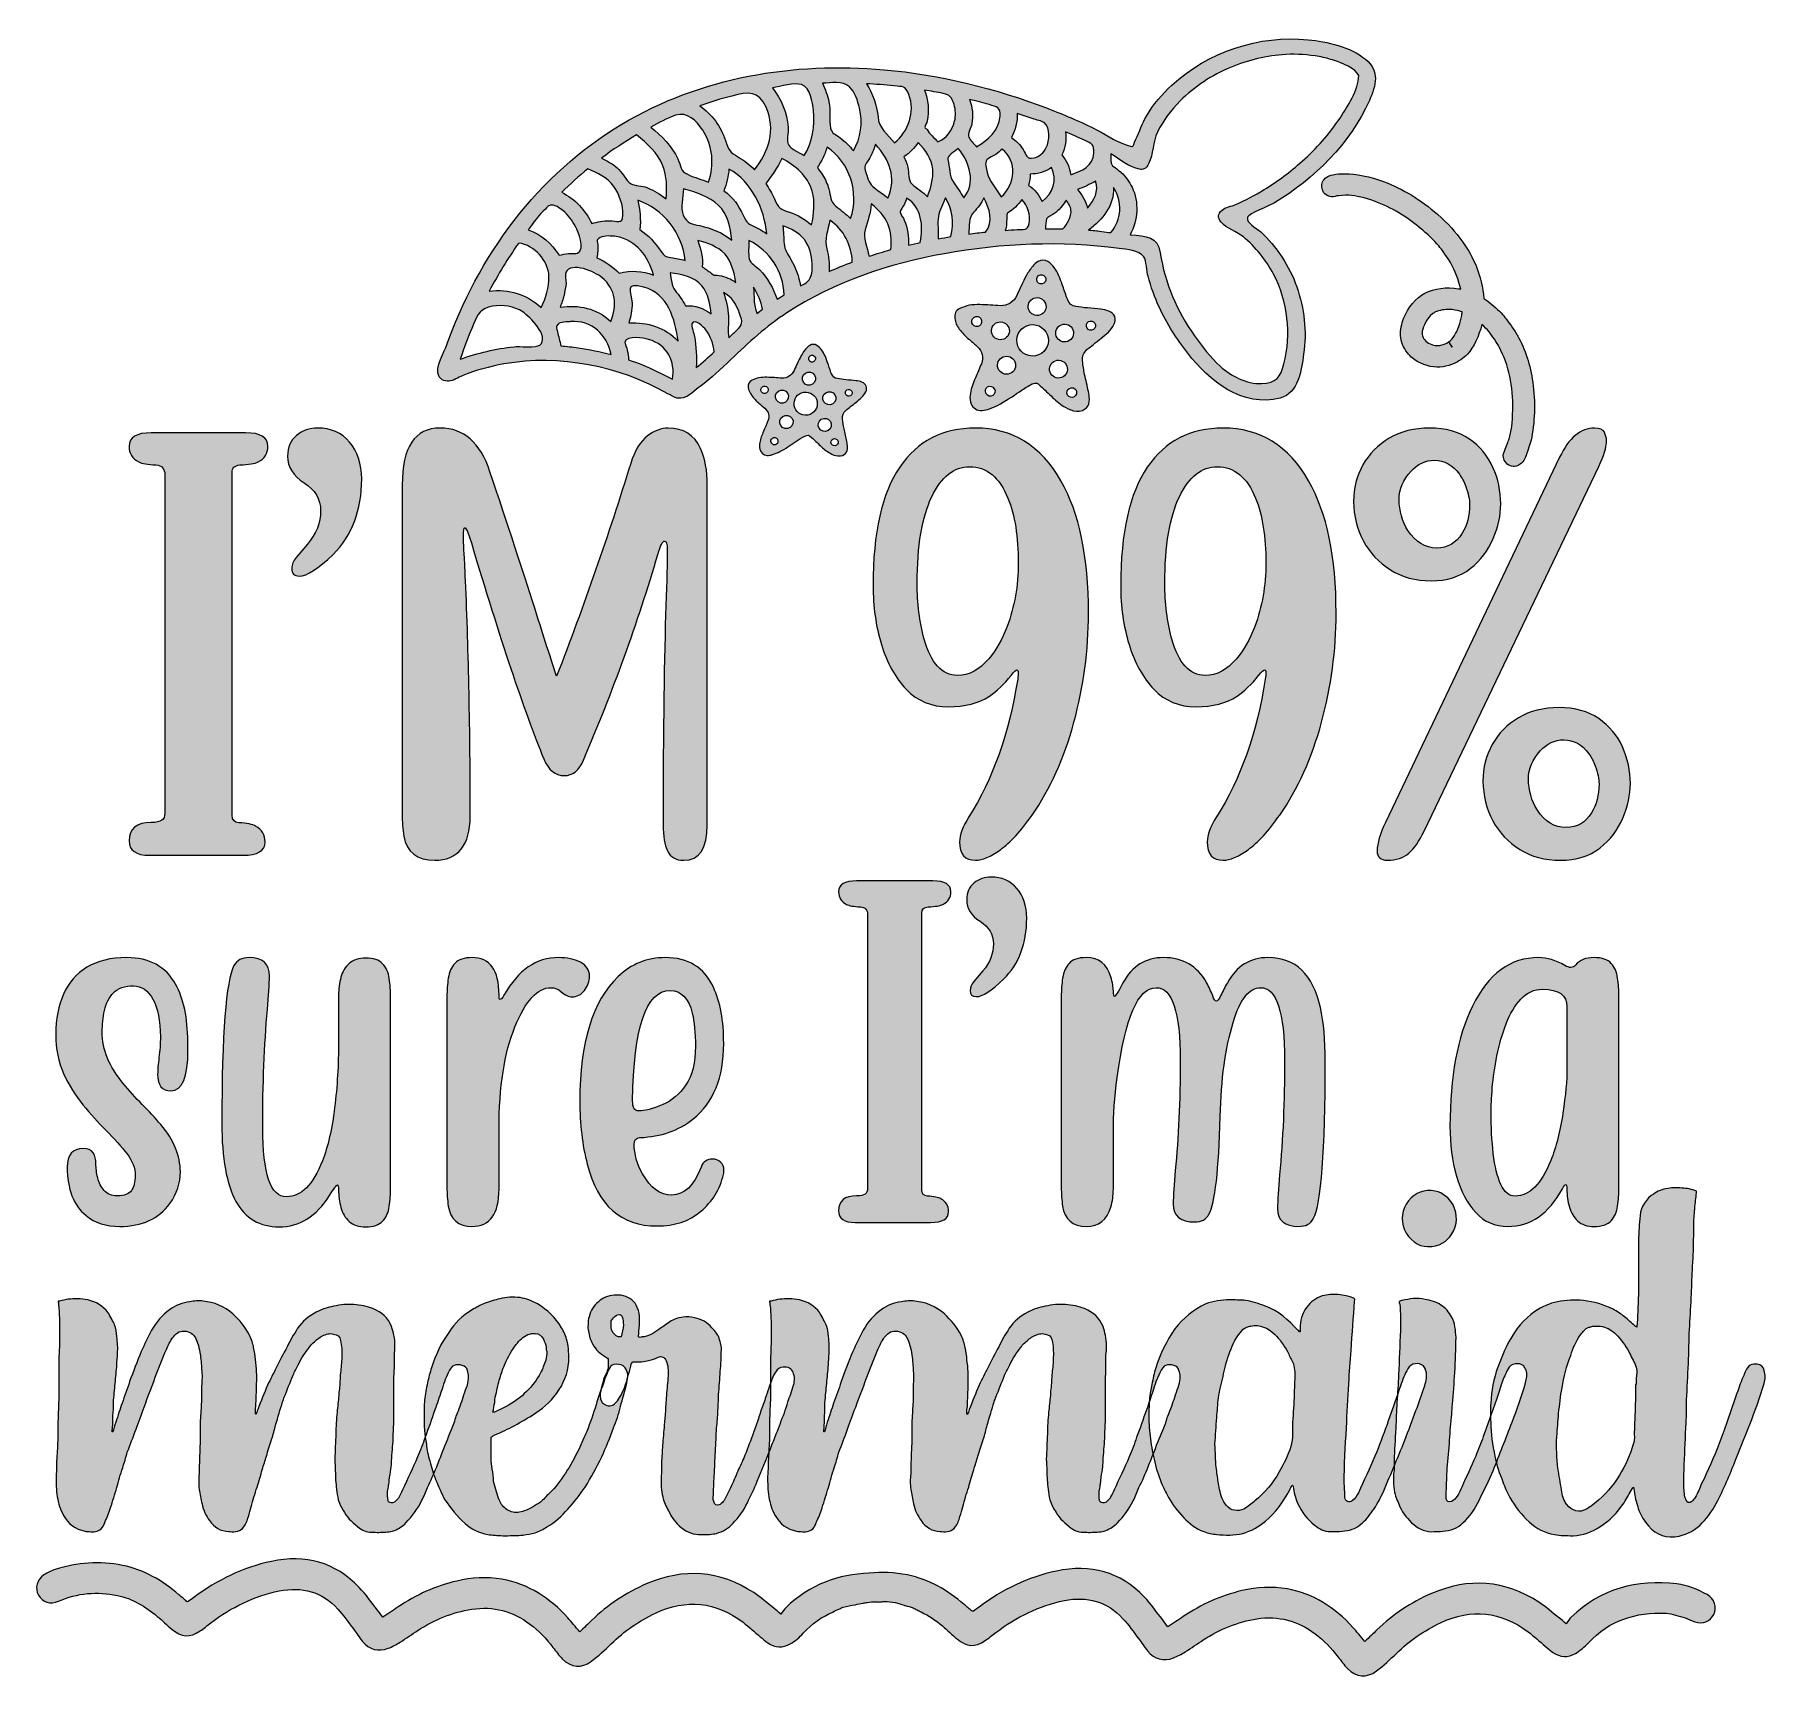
# Model space of a CAD drawing. Header units: inches. Extents: x 0.26 to 5.71, y -5.54 to -0.36.
import ezdxf

# ---------------------------------------------------------------- set-up
doc = ezdxf.new("R2010")
doc.units = ezdxf.units.IN
doc.header["$MEASUREMENT"] = 0
doc.layers.add('Layer 1', color=7, linetype='Continuous')

# ---------------------------------------------------------------- blocks, each defined once
blk = doc.blocks.new('block 4')
at = {"layer": 'Layer 1', "lineweight": 0}
for points, knots in [([(2.5439, -1.443), (2.5607, -1.441), (2.5772, -1.4418), (2.5937, -1.4429), (2.6013, -1.4434), (2.6089, -1.4441), (2.6165, -1.4444), (2.6337, -1.445), (2.6477, -1.4358), (2.6548, -1.4202), (2.6617, -1.4049), (2.6687, -1.3897), (2.6765, -1.3748), (2.6807, -1.3668), (2.6863, -1.3593), (2.692, -1.3522), (2.6952, -1.348), (2.6996, -1.3445), (2.704, -1.3416), (2.7114, -1.3369), (2.7192, -1.3371), (2.7269, -1.3415), (2.7328, -1.345), (2.7373, -1.3499), (2.7413, -1.3553), (2.75, -1.3675), (2.7556, -1.381), (2.7602, -1.3951), (2.7636, -1.4056), (2.7673, -1.4159), (2.771, -1.4262), (2.7716, -1.4281), (2.7726, -1.4299), (2.7734, -1.4317), (2.7769, -1.4397), (2.783, -1.4447), (2.7915, -1.446), (2.8006, -1.4475), (2.8097, -1.4486), (2.8188, -1.4496), (2.8292, -1.4507), (2.8397, -1.4512), (2.8502, -1.4525), (2.8563, -1.4533), (2.8625, -1.4547), (2.8683, -1.4569), (2.8823, -1.4624), (2.8872, -1.4745), (2.8804, -1.4879), (2.8771, -1.4944), (2.8727, -1.5007), (2.8673, -1.5056), (2.8563, -1.5156), (2.8443, -1.5247), (2.8327, -1.5342), (2.8277, -1.5383), (2.8226, -1.5422), (2.8176, -1.5464), (2.8095, -1.5532), (2.806, -1.5622), (2.8073, -1.5727), (2.8086, -1.5831), (2.8102, -1.5935), (2.8122, -1.6038), (2.8149, -1.6172), (2.8183, -1.6304), (2.8211, -1.6438), (2.8223, -1.6497), (2.8229, -1.6557), (2.8233, -1.6617), (2.8241, -1.6769), (2.8147, -1.6904), (2.793, -1.6892), (2.7841, -1.6887), (2.7761, -1.6853), (2.7684, -1.681), (2.757, -1.6746), (2.747, -1.6663), (2.7376, -1.6573), (2.7284, -1.6485), (2.7194, -1.6395), (2.71, -1.6309), (2.7006, -1.6223), (2.6979, -1.6219), (2.6867, -1.628), (2.6778, -1.6329), (2.6691, -1.6386), (2.6606, -1.6443), (2.644, -1.6553), (2.6279, -1.667), (2.61, -1.6758), (2.6025, -1.6794), (2.5949, -1.6828), (2.5871, -1.6853), (2.5817, -1.6871), (2.5757, -1.6879), (2.57, -1.6876), (2.5587, -1.6872), (2.5499, -1.6792), (2.5471, -1.6682), (2.5454, -1.6613), (2.5458, -1.6544), (2.547, -1.6476), (2.5491, -1.6351), (2.5537, -1.6235), (2.5586, -1.6119), (2.5633, -1.601), (2.568, -1.5902), (2.5723, -1.5791), (2.5782, -1.564), (2.5754, -1.5506), (2.5632, -1.5395), (2.557, -1.534), (2.5508, -1.5285), (2.5445, -1.5232), (2.5358, -1.5157), (2.5276, -1.5078), (2.521, -1.4984), (2.5157, -1.491), (2.5117, -1.4831), (2.5106, -1.474), (2.5094, -1.4633), (2.5129, -1.4554), (2.5226, -1.4507), (2.5293, -1.4473), (2.5368, -1.4455), (2.5439, -1.443)], [0, 0, 0, 0, 1, 1, 1, 2, 2, 2, 3, 3, 3, 4, 4, 4, 5, 5, 5, 6, 6, 6, 7, 7, 7, 8, 8, 8, 9, 9, 9, 10, 10, 10, 11, 11, 11, 12, 12, 12, 13, 13, 13, 14, 14, 14, 15, 15, 15, 16, 16, 16, 17, 17, 17, 18, 18, 18, 19, 19, 19, 20, 20, 20, 21, 21, 21, 22, 22, 22, 23, 23, 23, 24, 24, 24, 25, 25, 25, 26, 26, 26, 27, 27, 27, 28, 28, 28, 29, 29, 29, 30, 30, 30, 31, 31, 31, 32, 32, 32, 33, 33, 33, 34, 34, 34, 35, 35, 35, 36, 36, 36, 37, 37, 37, 38, 38, 38, 39, 39, 39, 40, 40, 40, 41, 41, 41, 42, 42, 42, 42]), ([(2.7134, -1.3937), (2.7193, -1.3926), (2.7233, -1.3867), (2.722, -1.3808), (2.7208, -1.3752), (2.7152, -1.3714), (2.7095, -1.3724), (2.7035, -1.3735), (2.6997, -1.3792), (2.701, -1.3853), (2.7022, -1.3911), (2.7076, -1.3948), (2.7134, -1.3937)], [0, 0, 0, 0, 1, 1, 1, 2, 2, 2, 3, 3, 3, 4, 4, 4, 4]), ([(2.564, -1.4926), (2.5704, -1.4913), (2.5743, -1.4852), (2.5729, -1.4784), (2.5715, -1.472), (2.5656, -1.4681), (2.5594, -1.4695), (2.553, -1.471), (2.549, -1.4773), (2.5505, -1.4837), (2.5518, -1.4899), (2.5578, -1.4938), (2.564, -1.4926)], [0, 0, 0, 0, 1, 1, 1, 2, 2, 2, 3, 3, 3, 4, 4, 4, 4]), ([(2.7223, -1.4429), (2.7205, -1.4315), (2.7098, -1.4238), (2.6984, -1.4257), (2.6872, -1.4275), (2.6795, -1.4385), (2.6814, -1.4498), (2.6833, -1.4608), (2.694, -1.4684), (2.705, -1.4667), (2.7165, -1.4649), (2.7242, -1.4544), (2.7223, -1.4429)], [0, 0, 0, 0, 1, 1, 1, 2, 2, 2, 3, 3, 3, 4, 4, 4, 4]), ([(2.6131, -1.4823), (2.6018, -1.4843), (2.5944, -1.4946), (2.5963, -1.5059), (2.5982, -1.5174), (2.6089, -1.5251), (2.6203, -1.5231), (2.6314, -1.5211), (2.6389, -1.5105), (2.6371, -1.4993), (2.6353, -1.4878), (2.6246, -1.4803), (2.6131, -1.4823)], [0, 0, 0, 0, 1, 1, 1, 2, 2, 2, 3, 3, 3, 4, 4, 4, 4]), ([(2.6979, -1.5607), (2.7185, -1.5568), (2.7311, -1.5377), (2.7274, -1.5181), (2.7236, -1.4983), (2.7051, -1.4854), (2.6853, -1.4888), (2.6651, -1.4923), (2.652, -1.511), (2.6554, -1.5312), (2.6586, -1.5499), (2.6764, -1.5644), (2.6979, -1.5607)], [0, 0, 0, 0, 1, 1, 1, 2, 2, 2, 3, 3, 3, 4, 4, 4, 4]), ([(2.7862, -1.5045), (2.7843, -1.4931), (2.7738, -1.4854), (2.7624, -1.4873), (2.7512, -1.4891), (2.7434, -1.5001), (2.7453, -1.5114), (2.7472, -1.5224), (2.7577, -1.5299), (2.7688, -1.5282), (2.7804, -1.5264), (2.788, -1.516), (2.7862, -1.5045)], [0, 0, 0, 0, 1, 1, 1, 2, 2, 2, 3, 3, 3, 4, 4, 4, 4]), ([(2.8284, -1.5012), (2.8343, -1.5003), (2.8386, -1.4945), (2.8375, -1.4886), (2.8365, -1.483), (2.8311, -1.479), (2.8253, -1.4799), (2.8192, -1.4808), (2.8152, -1.4863), (2.8163, -1.4924), (2.8173, -1.4982), (2.8226, -1.5021), (2.8284, -1.5012)], [0, 0, 0, 0, 1, 1, 1, 2, 2, 2, 3, 3, 3, 4, 4, 4, 4]), ([(2.6347, -1.6032), (2.6462, -1.6011), (2.6537, -1.5904), (2.6516, -1.579), (2.6494, -1.5674), (2.6383, -1.5598), (2.6267, -1.562), (2.6155, -1.5641), (2.6083, -1.5745), (2.6102, -1.5858), (2.6122, -1.5976), (2.623, -1.6053), (2.6347, -1.6032)], [0, 0, 0, 0, 1, 1, 1, 2, 2, 2, 3, 3, 3, 4, 4, 4, 4]), ([(2.772, -1.5886), (2.7703, -1.5772), (2.7597, -1.5693), (2.7483, -1.571), (2.7371, -1.5728), (2.7292, -1.5836), (2.731, -1.5949), (2.7327, -1.6059), (2.7432, -1.6137), (2.7543, -1.6121), (2.7657, -1.6106), (2.7737, -1.6), (2.772, -1.5886)], [0, 0, 0, 0, 1, 1, 1, 2, 2, 2, 3, 3, 3, 4, 4, 4, 4]), ([(2.5908, -1.6315), (2.585, -1.6325), (2.5809, -1.6384), (2.5817, -1.6443), (2.5827, -1.6507), (2.589, -1.6555), (2.5952, -1.6544), (2.6011, -1.6534), (2.6051, -1.6477), (2.6042, -1.6416), (2.6031, -1.635), (2.597, -1.6303), (2.5908, -1.6315)], [0, 0, 0, 0, 1, 1, 1, 2, 2, 2, 3, 3, 3, 4, 4, 4, 4]), ([(2.7937, -1.6443), (2.7928, -1.6385), (2.7871, -1.6341), (2.7812, -1.6348), (2.775, -1.6356), (2.7704, -1.6413), (2.7711, -1.6475), (2.7718, -1.6538), (2.7776, -1.6582), (2.7839, -1.6573), (2.79, -1.6564), (2.7946, -1.6503), (2.7937, -1.6443)], [0, 0, 0, 0, 1, 1, 1, 2, 2, 2, 3, 3, 3, 4, 4, 4, 4])]:
    blk.add_open_spline(points, degree=3, knots=knots, dxfattribs=at)
blk = doc.blocks.new('block 3')
at = {"layer": 'Layer 1'}
blk.add_blockref('block 4', (0, 0), dxfattribs=at)
blk = doc.blocks.new('block 2')
at = {"layer": 'Layer 1'}
blk.add_blockref('block 3', (0, 0), dxfattribs=at)
blk = doc.blocks.new('block 7')
at = {"layer": 'Layer 1', "lineweight": 0}
for points, knots in [([(3.2059, -1.2147), (3.2286, -1.2119), (3.251, -1.2131), (3.2734, -1.2146), (3.2836, -1.2153), (3.2939, -1.2161), (3.3042, -1.2165), (3.3275, -1.2173), (3.3466, -1.2049), (3.3562, -1.1838), (3.3656, -1.1631), (3.375, -1.1424), (3.3855, -1.1223), (3.3913, -1.1113), (3.3989, -1.1013), (3.4065, -1.0916), (3.411, -1.086), (3.4168, -1.0812), (3.4228, -1.0773), (3.4328, -1.0708), (3.4435, -1.0711), (3.4538, -1.0771), (3.4619, -1.0818), (3.468, -1.0884), (3.4734, -1.0959), (3.4852, -1.1123), (3.4928, -1.1307), (3.4991, -1.1498), (3.5037, -1.1639), (3.5087, -1.1779), (3.5136, -1.1919), (3.5145, -1.1945), (3.5158, -1.1969), (3.5169, -1.1994), (3.5216, -1.2103), (3.5299, -1.2169), (3.5415, -1.2188), (3.5537, -1.2208), (3.566, -1.2223), (3.5784, -1.2236), (3.5925, -1.2251), (3.6068, -1.2257), (3.6209, -1.2276), (3.6292, -1.2287), (3.6377, -1.2305), (3.6455, -1.2336), (3.6645, -1.2409), (3.6712, -1.2573), (3.6619, -1.2755), (3.6575, -1.2843), (3.6514, -1.2929), (3.6442, -1.2994), (3.6292, -1.3131), (3.613, -1.3254), (3.5973, -1.3382), (3.5905, -1.3438), (3.5835, -1.3491), (3.5768, -1.3547), (3.5658, -1.3641), (3.5611, -1.3762), (3.5629, -1.3904), (3.5646, -1.4046), (3.5667, -1.4187), (3.5695, -1.4326), (3.5731, -1.4507), (3.5778, -1.4687), (3.5815, -1.4868), (3.5831, -1.4947), (3.584, -1.5029), (3.5845, -1.5111), (3.5855, -1.5316), (3.5728, -1.5499), (3.5435, -1.5483), (3.5314, -1.5476), (3.5205, -1.5431), (3.5101, -1.5372), (3.4947, -1.5285), (3.4812, -1.5173), (3.4684, -1.5051), (3.456, -1.4932), (3.4437, -1.4809), (3.4309, -1.4693), (3.4182, -1.4577), (3.4146, -1.4571), (3.3994, -1.4654), (3.3873, -1.4721), (3.3756, -1.4797), (3.364, -1.4874), (3.3415, -1.5024), (3.3197, -1.5183), (3.2954, -1.5301), (3.2853, -1.535), (3.275, -1.5397), (3.2644, -1.5431), (3.2571, -1.5454), (3.2489, -1.5465), (3.2412, -1.5462), (3.2259, -1.5456), (3.214, -1.5348), (3.2102, -1.5199), (3.2079, -1.5105), (3.2084, -1.5012), (3.21, -1.4919), (3.2129, -1.475), (3.2191, -1.4592), (3.2258, -1.4436), (3.2321, -1.4289), (3.2386, -1.4141), (3.2444, -1.3992), (3.2524, -1.3786), (3.2485, -1.3604), (3.232, -1.3455), (3.2237, -1.3379), (3.2152, -1.3306), (3.2067, -1.3233), (3.1949, -1.3132), (3.1838, -1.3025), (3.1748, -1.2898), (3.1677, -1.2798), (3.1622, -1.269), (3.1608, -1.2566), (3.1591, -1.2422), (3.1639, -1.2315), (3.177, -1.225), (3.1861, -1.2206), (3.1962, -1.2181), (3.2059, -1.2147)], [0, 0, 0, 0, 1, 1, 1, 2, 2, 2, 3, 3, 3, 4, 4, 4, 5, 5, 5, 6, 6, 6, 7, 7, 7, 8, 8, 8, 9, 9, 9, 10, 10, 10, 11, 11, 11, 12, 12, 12, 13, 13, 13, 14, 14, 14, 15, 15, 15, 16, 16, 16, 17, 17, 17, 18, 18, 18, 19, 19, 19, 20, 20, 20, 21, 21, 21, 22, 22, 22, 23, 23, 23, 24, 24, 24, 25, 25, 25, 26, 26, 26, 27, 27, 27, 28, 28, 28, 29, 29, 29, 30, 30, 30, 31, 31, 31, 32, 32, 32, 33, 33, 33, 34, 34, 34, 35, 35, 35, 36, 36, 36, 37, 37, 37, 38, 38, 38, 39, 39, 39, 40, 40, 40, 41, 41, 41, 42, 42, 42, 42]), ([(3.4355, -1.1479), (3.4436, -1.1464), (3.449, -1.1383), (3.4473, -1.1304), (3.4456, -1.1228), (3.438, -1.1176), (3.4303, -1.119), (3.4222, -1.1205), (3.417, -1.1282), (3.4187, -1.1365), (3.4203, -1.1443), (3.4278, -1.1493), (3.4355, -1.1479)], [0, 0, 0, 0, 1, 1, 1, 2, 2, 2, 3, 3, 3, 4, 4, 4, 4]), ([(3.4476, -1.2145), (3.4451, -1.199), (3.4307, -1.1886), (3.4153, -1.1912), (3.4001, -1.1937), (3.3896, -1.2086), (3.3922, -1.2239), (3.3948, -1.2388), (3.4092, -1.249), (3.4242, -1.2468), (3.4398, -1.2444), (3.4502, -1.2301), (3.4476, -1.2145)], [0, 0, 0, 0, 1, 1, 1, 2, 2, 2, 3, 3, 3, 4, 4, 4, 4]), ([(3.2331, -1.2819), (3.2418, -1.2802), (3.247, -1.2718), (3.2451, -1.2627), (3.2433, -1.254), (3.2353, -1.2487), (3.2269, -1.2506), (3.2182, -1.2525), (3.2128, -1.2611), (3.2147, -1.2698), (3.2166, -1.2782), (3.2247, -1.2835), (3.2331, -1.2819)], [0, 0, 0, 0, 1, 1, 1, 2, 2, 2, 3, 3, 3, 4, 4, 4, 4]), ([(3.2996, -1.2679), (3.2843, -1.2706), (3.2744, -1.2846), (3.2768, -1.2999), (3.2794, -1.3155), (3.2939, -1.3259), (3.3094, -1.3232), (3.3245, -1.3205), (3.3346, -1.3062), (3.3322, -1.291), (3.3297, -1.2754), (3.3152, -1.2652), (3.2996, -1.2679)], [0, 0, 0, 0, 1, 1, 1, 2, 2, 2, 3, 3, 3, 4, 4, 4, 4]), ([(3.4146, -1.3742), (3.4424, -1.3689), (3.4595, -1.343), (3.4545, -1.3165), (3.4495, -1.2897), (3.4243, -1.2721), (3.3974, -1.2767), (3.3702, -1.2814), (3.3524, -1.3068), (3.357, -1.3342), (3.3613, -1.3595), (3.3854, -1.3791), (3.4146, -1.3742)], [0, 0, 0, 0, 1, 1, 1, 2, 2, 2, 3, 3, 3, 4, 4, 4, 4]), ([(3.5342, -1.2981), (3.5317, -1.2825), (3.5174, -1.2722), (3.5019, -1.2747), (3.4867, -1.2772), (3.4762, -1.2921), (3.4788, -1.3073), (3.4813, -1.3223), (3.4956, -1.3324), (3.5107, -1.3301), (3.5264, -1.3277), (3.5367, -1.3136), (3.5342, -1.2981)], [0, 0, 0, 0, 1, 1, 1, 2, 2, 2, 3, 3, 3, 4, 4, 4, 4]), ([(3.5914, -1.2936), (3.5995, -1.2924), (3.6052, -1.2845), (3.6038, -1.2765), (3.6024, -1.2688), (3.595, -1.2635), (3.5872, -1.2646), (3.5789, -1.2658), (3.5735, -1.2733), (3.575, -1.2816), (3.5764, -1.2895), (3.5835, -1.2947), (3.5914, -1.2936)], [0, 0, 0, 0, 1, 1, 1, 2, 2, 2, 3, 3, 3, 4, 4, 4, 4]), ([(3.3289, -1.4318), (3.3445, -1.429), (3.3546, -1.4144), (3.3518, -1.3989), (3.3489, -1.3832), (3.3338, -1.3729), (3.318, -1.3759), (3.3029, -1.3788), (3.2931, -1.3929), (3.2957, -1.4082), (3.2984, -1.4242), (3.313, -1.4346), (3.3289, -1.4318)], [0, 0, 0, 0, 1, 1, 1, 2, 2, 2, 3, 3, 3, 4, 4, 4, 4]), ([(3.515, -1.412), (3.5127, -1.3965), (3.4984, -1.3859), (3.4829, -1.3882), (3.4677, -1.3905), (3.457, -1.4052), (3.4594, -1.4206), (3.4617, -1.4354), (3.476, -1.446), (3.4911, -1.4439), (3.5065, -1.4418), (3.5173, -1.4274), (3.515, -1.412)], [0, 0, 0, 0, 1, 1, 1, 2, 2, 2, 3, 3, 3, 4, 4, 4, 4]), ([(3.2694, -1.4701), (3.2616, -1.4715), (3.2559, -1.4795), (3.2571, -1.4875), (3.2584, -1.4962), (3.267, -1.5026), (3.2754, -1.5012), (3.2834, -1.4998), (3.2888, -1.4921), (3.2875, -1.4838), (3.2861, -1.4748), (3.2778, -1.4686), (3.2694, -1.4701)], [0, 0, 0, 0, 1, 1, 1, 2, 2, 2, 3, 3, 3, 4, 4, 4, 4]), ([(3.5444, -1.4875), (3.5432, -1.4796), (3.5355, -1.4737), (3.5274, -1.4747), (3.519, -1.4757), (3.5128, -1.4835), (3.5138, -1.4918), (3.5148, -1.5004), (3.5226, -1.5064), (3.5311, -1.5051), (3.5393, -1.5038), (3.5456, -1.4956), (3.5444, -1.4875)], [0, 0, 0, 0, 1, 1, 1, 2, 2, 2, 3, 3, 3, 4, 4, 4, 4])]:
    blk.add_open_spline(points, degree=3, knots=knots, dxfattribs=at)
blk = doc.blocks.new('block 6')
at = {"layer": 'Layer 1'}
blk.add_blockref('block 7', (0, 0), dxfattribs=at)
blk = doc.blocks.new('block 5')
at = {"layer": 'Layer 1'}
blk.add_blockref('block 6', (0, 0), dxfattribs=at)
blk = doc.blocks.new('block 10')
at = {"layer": 'Layer 1', "lineweight": 0}
for points, knots in [([(4.6179, -1.3927), (4.6434, -1.407), (4.6718, -1.4127), (4.6978, -1.4089), (4.708, -1.4074), (4.7234, -1.4025), (4.7327, -1.3986), (4.7379, -1.3964), (4.7459, -1.3917), (4.7537, -1.3863), (4.7591, -1.3825), (4.7691, -1.3752), (4.7748, -1.3688), (4.7944, -1.3471), (4.8111, -1.3118), (4.8199, -1.2752), (4.828, -1.2826), (4.8356, -1.2905), (4.8426, -1.2988), (4.8506, -1.3082), (4.8691, -1.3356), (4.8746, -1.346), (4.9052, -1.4054), (4.9188, -1.4683), (4.9173, -1.5442), (4.9165, -1.5837), (4.9127, -1.6136), (4.9056, -1.6358), (4.9039, -1.641), (4.8953, -1.6631), (4.8919, -1.6712), (4.8919, -1.6712), (4.8878, -1.6832), (4.8878, -1.6832), (4.8855, -1.6964), (4.8922, -1.7108), (4.9044, -1.7183), (4.9096, -1.7214), (4.9234, -1.7274), (4.9408, -1.7153), (4.9408, -1.7153), (4.9408, -1.7153), (4.9408, -1.7153), (4.9531, -1.7064), (4.9574, -1.6931), (4.9602, -1.6843), (4.9602, -1.6843), (4.9635, -1.675), (4.9635, -1.675), (4.9667, -1.6665), (4.97, -1.6579), (4.9723, -1.6493), (4.9855, -1.6003), (4.9891, -1.531), (4.9816, -1.4684), (4.9749, -1.4123), (4.9603, -1.3642), (4.9357, -1.3167), (4.9296, -1.3051), (4.9267, -1.3003), (4.9117, -1.2791), (4.8949, -1.255), (4.8901, -1.2491), (4.8751, -1.2338), (4.8612, -1.2198), (4.8416, -1.2039), (4.8263, -1.1941), (4.8236, -1.1595), (4.8148, -1.1229), (4.8016, -1.0908), (4.7903, -1.0637), (4.7793, -1.0441), (4.7596, -1.016), (4.735, -0.981), (4.7164, -0.9606), (4.6801, -0.9287), (4.628, -0.883), (4.5725, -0.8491), (4.5105, -0.8254), (4.4703, -0.8101), (4.4214, -0.8001), (4.3888, -0.8007), (4.3587, -0.8013), (4.3412, -0.8048), (4.3303, -0.8124), (4.325, -0.816), (4.3211, -0.8207), (4.3187, -0.8264), (4.3141, -0.8371), (4.3153, -0.85), (4.3218, -0.8595), (4.3311, -0.8725), (4.3498, -0.8771), (4.3634, -0.8708), (4.3698, -0.8697), (4.3886, -0.8683), (4.4012, -0.8689), (4.4229, -0.87), (4.453, -0.8768), (4.4816, -0.8873), (4.5091, -0.8974), (4.5359, -0.91), (4.5591, -0.9239), (4.6024, -0.9498), (4.6517, -0.9908), (4.6846, -1.0284), (4.6924, -1.0375), (4.7149, -1.0694), (4.7209, -1.0801), (4.7364, -1.1077), (4.7471, -1.1354), (4.7535, -1.1644), (4.751, -1.1639), (4.7487, -1.1635), (4.7465, -1.163), (4.7086, -1.1566), (4.6699, -1.1616), (4.6405, -1.1769), (4.6127, -1.1912), (4.5873, -1.2217), (4.5734, -1.257), (4.5679, -1.2707), (4.5628, -1.295), (4.5641, -1.3105), (4.5659, -1.3312), (4.5724, -1.3474), (4.5858, -1.3647), (4.5955, -1.3773), (4.6045, -1.3851), (4.6179, -1.3927)], [0, 0, 0, 0, 1, 1, 1, 2, 2, 2, 3, 3, 3, 4, 4, 4, 5, 5, 5, 6, 6, 6, 7, 7, 7, 8, 8, 8, 9, 9, 9, 10, 10, 10, 11, 11, 11, 12, 12, 12, 13, 13, 13, 14, 14, 14, 15, 15, 15, 16, 16, 16, 17, 17, 17, 18, 18, 18, 19, 19, 19, 20, 20, 20, 21, 21, 21, 22, 22, 22, 23, 23, 23, 24, 24, 24, 25, 25, 25, 26, 26, 26, 27, 27, 27, 28, 28, 28, 29, 29, 29, 30, 30, 30, 31, 31, 31, 32, 32, 32, 33, 33, 33, 34, 34, 34, 35, 35, 35, 36, 36, 36, 37, 37, 37, 38, 38, 38, 39, 39, 39, 40, 40, 40, 41, 41, 41, 42, 42, 42, 43, 43, 43, 43]), ([(4.6319, -1.3018), (4.632, -1.2888), (4.6423, -1.2643), (4.6575, -1.2486), (4.6575, -1.2486), (4.6652, -1.2412), (4.6652, -1.2412), (4.6679, -1.2393), (4.6713, -1.2372), (4.6737, -1.2361), (4.6861, -1.2305), (4.7035, -1.2276), (4.7203, -1.2282), (4.7275, -1.2285), (4.7423, -1.231), (4.7506, -1.2334), (4.7527, -1.2339), (4.7553, -1.2348), (4.758, -1.2357), (4.7575, -1.2399), (4.757, -1.2442), (4.7565, -1.2472), (4.7526, -1.2692), (4.7433, -1.2952), (4.7339, -1.3104), (4.7281, -1.3198), (4.7239, -1.3244), (4.7158, -1.33), (4.7158, -1.33), (4.7269, -1.3472), (4.7269, -1.3472), (4.7269, -1.3472), (4.7269, -1.3472), (4.7269, -1.3473), (4.7269, -1.3473), (4.7152, -1.3305), (4.7152, -1.3305), (4.7076, -1.3358), (4.7015, -1.3384), (4.6913, -1.341), (4.6799, -1.3438), (4.6657, -1.3413), (4.6522, -1.334), (4.639, -1.3269), (4.6317, -1.3155), (4.6319, -1.3018)], [0, 0, 0, 0, 1, 1, 1, 2, 2, 2, 3, 3, 3, 4, 4, 4, 5, 5, 5, 6, 6, 6, 7, 7, 7, 8, 8, 8, 9, 9, 9, 10, 10, 10, 11, 11, 11, 12, 12, 12, 13, 13, 13, 14, 14, 14, 15, 15, 15, 15])]:
    blk.add_open_spline(points, degree=3, knots=knots, dxfattribs=at)
blk = doc.blocks.new('block 9')
at = {"layer": 'Layer 1'}
blk.add_blockref('block 10', (0, 0), dxfattribs=at)
blk = doc.blocks.new('block 8')
at = {"layer": 'Layer 1'}
blk.add_blockref('block 9', (0, 0), dxfattribs=at)
blk = doc.blocks.new('block 13')
at = {"layer": 'Layer 1', "lineweight": 0}
for points, knots in [([(4.454, -0.4406), (4.4061, -0.4006), (4.333, -0.3855), (4.2729, -0.3791), (4.1199, -0.3629), (3.9573, -0.4176), (3.8444, -0.5218), (3.8134, -0.5503), (3.7857, -0.583), (3.7641, -0.6192), (3.75, -0.6428), (3.7427, -0.6681), (3.7309, -0.6924), (3.7164, -0.7222), (3.7285, -0.7177), (3.6968, -0.7084), (3.6637, -0.6987), (3.6287, -0.6722), (3.5976, -0.6573), (3.5508, -0.6349), (3.5032, -0.6145), (3.4549, -0.5959), (3.2894, -0.5324), (3.1153, -0.4888), (2.9384, -0.4734), (2.6528, -0.4484), (2.3611, -0.4962), (2.1128, -0.6448), (1.8479, -0.8034), (1.6597, -1.0595), (1.5582, -1.3485), (1.5498, -1.3723), (1.5137, -1.4283), (1.5473, -1.4494), (1.5538, -1.4535), (1.561, -1.4543), (1.5684, -1.4538), (1.5824, -1.4529), (1.5977, -1.4417), (1.6104, -1.4367), (1.6527, -1.42), (1.6967, -1.4077), (1.7415, -1.3998), (1.9184, -1.3686), (2.102, -1.4064), (2.258, -1.4934), (2.2778, -1.5045), (2.2839, -1.5109), (2.3056, -1.5064), (2.3235, -1.5026), (2.3444, -1.4818), (2.3592, -1.4707), (2.3935, -1.445), (2.4246, -1.4155), (2.4556, -1.3861), (2.5118, -1.3328), (2.5673, -1.2813), (2.6323, -1.2387), (2.7811, -1.1414), (2.9542, -1.0842), (3.1282, -1.0526), (3.3089, -1.0198), (3.496, -1.0118), (3.6782, -1.0361), (3.7026, -1.0393), (3.7398, -1.0402), (3.7559, -1.0626), (3.7642, -1.0741), (3.7652, -1.1096), (3.7691, -1.1239), (3.7781, -1.1576), (3.7902, -1.1905), (3.8047, -1.2222), (3.8282, -1.2738), (3.8597, -1.3213), (3.8944, -1.3659), (3.9618, -1.4526), (4.0658, -1.5385), (4.1853, -1.5071), (4.2428, -1.4919), (4.2517, -1.4202), (4.259, -1.3689), (4.2692, -1.2976), (4.261, -1.2245), (4.2371, -1.1566), (4.2139, -1.0908), (4.174, -1.0304), (4.1229, -0.9829), (4.1092, -0.9702), (4.0769, -0.9561), (4.082, -0.9381), (4.0854, -0.9263), (4.1518, -0.902), (4.1668, -0.8929), (4.2922, -0.8165), (4.4057, -0.7057), (4.4659, -0.5702), (4.4871, -0.5217), (4.499, -0.4783), (4.454, -0.4406)], [0, 0, 0, 0, 1, 1, 1, 2, 2, 2, 3, 3, 3, 4, 4, 4, 5, 5, 5, 6, 6, 6, 7, 7, 7, 8, 8, 8, 9, 9, 9, 10, 10, 10, 11, 11, 11, 12, 12, 12, 13, 13, 13, 14, 14, 14, 15, 15, 15, 16, 16, 16, 17, 17, 17, 18, 18, 18, 19, 19, 19, 20, 20, 20, 21, 21, 21, 22, 22, 22, 23, 23, 23, 24, 24, 24, 25, 25, 25, 26, 26, 26, 27, 27, 27, 28, 28, 28, 29, 29, 29, 30, 30, 30, 31, 31, 31, 32, 32, 32, 33, 33, 33, 33]), ([(3.7715, -0.7673), (3.7855, -0.7409), (3.7844, -0.6996), (3.7987, -0.6702), (3.8165, -0.6336), (3.8418, -0.6004), (3.8703, -0.5717), (3.9151, -0.5266), (3.9703, -0.4906), (4.0288, -0.4661), (4.0841, -0.4429), (4.1431, -0.4289), (4.203, -0.4255), (4.2382, -0.4234), (4.2731, -0.4259), (4.3078, -0.4322), (4.3246, -0.4352), (4.3398, -0.4391), (4.356, -0.4445), (4.3778, -0.4517), (4.4231, -0.4696), (4.4326, -0.4921), (4.4318, -0.5361), (4.3964, -0.5908), (4.3734, -0.6255), (4.3401, -0.676), (4.2992, -0.7213), (4.2542, -0.7615), (4.217, -0.7946), (4.1771, -0.8252), (4.1345, -0.8509), (4.1057, -0.8684), (4.0758, -0.8845), (4.045, -0.8981), (4.0336, -0.9031), (4.0112, -0.9069), (4.0022, -0.9153), (3.9878, -0.9288), (3.9868, -0.9383), (3.9996, -0.9538), (4.0149, -0.9722), (4.0502, -0.9843), (4.0691, -0.9998), (4.1079, -1.0315), (4.1405, -1.0725), (4.1639, -1.1169), (4.2092, -1.2031), (4.2212, -1.3056), (4.197, -1.3999), (4.1862, -1.442), (4.1732, -1.4597), (4.1265, -1.4615), (4.0783, -1.4634), (4.0312, -1.4379), (3.9961, -1.4068), (3.9652, -1.3795), (3.9396, -1.3449), (3.9157, -1.3114), (3.8597, -1.2327), (3.8222, -1.1464), (3.8077, -1.0502), (3.7994, -0.9957), (3.764, -0.9987), (3.7132, -0.9928), (3.7365, -0.9461), (3.7418, -0.8912), (3.7187, -0.843), (3.7104, -0.8255), (3.6986, -0.8099), (3.6845, -0.7966), (3.6878, -0.7998), (3.654, -0.7712), (3.6569, -0.7759), (3.6504, -0.7654), (3.6512, -0.7507), (3.652, -0.7381), (3.6788, -0.7549), (3.7105, -0.7805), (3.7384, -0.7856), (3.7435, -0.7865), (3.7484, -0.7883), (3.7536, -0.7867), (3.766, -0.7829), (3.7663, -0.7772), (3.7715, -0.7673)], [0, 0, 0, 0, 1, 1, 1, 2, 2, 2, 3, 3, 3, 4, 4, 4, 5, 5, 5, 6, 6, 6, 7, 7, 7, 8, 8, 8, 9, 9, 9, 10, 10, 10, 11, 11, 11, 12, 12, 12, 13, 13, 13, 14, 14, 14, 15, 15, 15, 16, 16, 16, 17, 17, 17, 18, 18, 18, 19, 19, 19, 20, 20, 20, 21, 21, 21, 22, 22, 22, 23, 23, 23, 24, 24, 24, 25, 25, 25, 26, 26, 26, 27, 27, 27, 28, 28, 28, 28]), ([(2.3586, -0.5868), (2.3918, -0.5753), (2.4251, -0.5648), (2.4591, -0.5562), (2.5116, -0.5428), (2.5428, -0.5383), (2.5666, -0.5916), (2.5987, -0.6634), (2.5754, -0.7298), (2.5304, -0.7885), (2.515, -0.7731), (2.4987, -0.7592), (2.4795, -0.7483), (2.4528, -0.7331), (2.4482, -0.725), (2.4387, -0.6958), (2.4239, -0.6505), (2.3962, -0.6145), (2.3586, -0.5868)], [0, 0, 0, 0, 1, 1, 1, 2, 2, 2, 3, 3, 3, 4, 4, 4, 5, 5, 5, 6, 6, 6, 6]), ([(2.587, -0.5304), (2.6128, -0.5255), (2.6565, -0.5133), (2.6783, -0.5202), (2.7066, -0.5292), (2.7132, -0.5777), (2.7158, -0.6015), (2.7212, -0.6504), (2.7126, -0.7013), (2.6871, -0.7436), (2.67, -0.7335), (2.6441, -0.7213), (2.6383, -0.7111), (2.6295, -0.6954), (2.6381, -0.6718), (2.6367, -0.6546), (2.6331, -0.6089), (2.6146, -0.5665), (2.587, -0.5304)], [0, 0, 0, 0, 1, 1, 1, 2, 2, 2, 3, 3, 3, 4, 4, 4, 5, 5, 5, 6, 6, 6, 6]), ([(2.7439, -0.5161), (2.7719, -0.5143), (2.8073, -0.508), (2.8289, -0.5271), (2.8465, -0.5427), (2.8555, -0.5721), (2.8607, -0.5944), (2.8716, -0.6408), (2.8655, -0.6884), (2.8415, -0.729), (2.8292, -0.7137), (2.8157, -0.6996), (2.7999, -0.6876), (2.7845, -0.676), (2.7746, -0.6756), (2.77, -0.6571), (2.7638, -0.632), (2.7705, -0.6012), (2.7648, -0.5746), (2.7604, -0.554), (2.7532, -0.5348), (2.7439, -0.5161)], [0, 0, 0, 0, 1, 1, 1, 2, 2, 2, 3, 3, 3, 4, 4, 4, 5, 5, 5, 6, 6, 6, 7, 7, 7, 7]), ([(2.8828, -0.5175), (2.9118, -0.5191), (2.9406, -0.5213), (2.9694, -0.5243), (2.9981, -0.5274), (3.0044, -0.5223), (3.0162, -0.5518), (3.0373, -0.605), (3.0149, -0.6687), (2.9715, -0.7034), (2.9494, -0.6782), (2.9211, -0.6563), (2.9192, -0.622), (2.9148, -0.5839), (2.9033, -0.5494), (2.8828, -0.5175)], [0, 0, 0, 0, 1, 1, 1, 2, 2, 2, 3, 3, 3, 4, 4, 4, 5, 5, 5, 5]), ([(3.1585, -0.5826), (3.1638, -0.5994), (3.1644, -0.6188), (3.1601, -0.6359), (3.1529, -0.6647), (3.1351, -0.6892), (3.1079, -0.7005), (3.0964, -0.6881), (3.0807, -0.6752), (3.0736, -0.6617), (3.0724, -0.6594), (3.0671, -0.657), (3.0666, -0.6545), (3.0661, -0.652), (3.0731, -0.6392), (3.0739, -0.6347), (3.0804, -0.6015), (3.0773, -0.5689), (3.0654, -0.5376), (3.0851, -0.5408), (3.1047, -0.5442), (3.1242, -0.5481), (3.1453, -0.5525), (3.1513, -0.5602), (3.1585, -0.5826)], [0, 0, 0, 0, 1, 1, 1, 2, 2, 2, 3, 3, 3, 4, 4, 4, 5, 5, 5, 6, 6, 6, 7, 7, 7, 8, 8, 8, 8]), ([(3.2075, -0.5669), (3.228, -0.572), (3.2484, -0.5774), (3.2687, -0.5832), (3.2931, -0.5901), (3.3053, -0.5919), (3.3034, -0.6195), (3.3001, -0.6665), (3.2663, -0.6939), (3.2289, -0.7158), (3.2205, -0.7061), (3.2091, -0.695), (3.2055, -0.6859), (3.2007, -0.6738), (3.2117, -0.6569), (3.2142, -0.6442), (3.2194, -0.6178), (3.2162, -0.5919), (3.2075, -0.5669)], [0, 0, 0, 0, 1, 1, 1, 2, 2, 2, 3, 3, 3, 4, 4, 4, 5, 5, 5, 6, 6, 6, 6]), ([(2.2038, -0.654), (2.2286, -0.6408), (2.2549, -0.6258), (2.2814, -0.6169), (2.3191, -0.6042), (2.3473, -0.6339), (2.3674, -0.6641), (2.3998, -0.7127), (2.404, -0.7732), (2.3856, -0.8275), (2.3644, -0.819), (2.342, -0.8132), (2.3215, -0.8038), (2.2958, -0.792), (2.3001, -0.7782), (2.2889, -0.7536), (2.2706, -0.7137), (2.2369, -0.682), (2.2038, -0.654)], [0, 0, 0, 0, 1, 1, 1, 2, 2, 2, 3, 3, 3, 4, 4, 4, 5, 5, 5, 6, 6, 6, 6]), ([(3.3397, -0.6865), (3.3519, -0.6626), (3.3581, -0.6375), (3.3576, -0.6108), (3.3742, -0.6164), (3.3908, -0.6221), (3.4073, -0.6281), (3.4166, -0.6315), (3.4354, -0.6347), (3.4423, -0.6401), (3.463, -0.6561), (3.4593, -0.6982), (3.4489, -0.7184), (3.441, -0.7339), (3.4269, -0.7475), (3.4095, -0.7513), (3.3864, -0.7565), (3.3859, -0.7405), (3.3761, -0.725), (3.3664, -0.7095), (3.354, -0.6973), (3.3397, -0.6865)], [0, 0, 0, 0, 1, 1, 1, 2, 2, 2, 3, 3, 3, 4, 4, 4, 5, 5, 5, 6, 6, 6, 7, 7, 7, 7]), ([(2.0486, -0.7517), (2.0841, -0.7255), (2.1208, -0.7009), (2.159, -0.6788), (2.1921, -0.7056), (2.2268, -0.7354), (2.2423, -0.7758), (2.2546, -0.8079), (2.2552, -0.8451), (2.2519, -0.8794), (2.2333, -0.8655), (2.2137, -0.8533), (2.1919, -0.8445), (2.1778, -0.8387), (2.1523, -0.8386), (2.1417, -0.8325), (2.1271, -0.8242), (2.1126, -0.7939), (2.098, -0.7819), (2.0828, -0.7693), (2.0662, -0.7599), (2.0486, -0.7517)], [0, 0, 0, 0, 1, 1, 1, 2, 2, 2, 3, 3, 3, 4, 4, 4, 5, 5, 5, 6, 6, 6, 7, 7, 7, 7]), ([(2.9503, -0.8774), (2.9373, -0.8663), (2.9238, -0.857), (2.9095, -0.8468), (2.8895, -0.8325), (2.8895, -0.8198), (2.8811, -0.7968), (2.8725, -0.7764), (2.8797, -0.7728), (2.8901, -0.7562), (2.8996, -0.7409), (2.906, -0.7246), (2.911, -0.7076), (2.9554, -0.7568), (2.9786, -0.8126), (2.9503, -0.8774)], [0, 0, 0, 0, 1, 1, 1, 2, 2, 2, 3, 3, 3, 4, 4, 4, 5, 5, 5, 5]), ([(3.0746, -0.8731), (3.0595, -0.8577), (3.0421, -0.8482), (3.0257, -0.8331), (3.0128, -0.8212), (3.0172, -0.7982), (3.0132, -0.7807), (3.0105, -0.7691), (3.006, -0.7584), (3.0009, -0.7477), (3.0191, -0.735), (3.0333, -0.7202), (3.0458, -0.7025), (3.0686, -0.7268), (3.0883, -0.7529), (3.0914, -0.7877), (3.094, -0.8172), (3.0853, -0.8459), (3.0746, -0.8731)], [0, 0, 0, 0, 1, 1, 1, 2, 2, 2, 3, 3, 3, 4, 4, 4, 5, 5, 5, 6, 6, 6, 6]), ([(3.5088, -0.6685), (3.5291, -0.6773), (3.5493, -0.6863), (3.5694, -0.6957), (3.5918, -0.7063), (3.6003, -0.7089), (3.5986, -0.7362), (3.596, -0.776), (3.5606, -0.7931), (3.5261, -0.8039), (3.5222, -0.7808), (3.5131, -0.7603), (3.4982, -0.7417), (3.5088, -0.7178), (3.5125, -0.6941), (3.5088, -0.6685)], [0, 0, 0, 0, 1, 1, 1, 2, 2, 2, 3, 3, 3, 4, 4, 4, 5, 5, 5, 5]), ([(2.5655, -0.8313), (2.586, -0.8071), (2.6027, -0.7813), (2.6166, -0.7527), (2.6585, -0.775), (2.6985, -0.8085), (2.7118, -0.8554), (2.7216, -0.89), (2.718, -0.9273), (2.7096, -0.962), (2.6893, -0.9442), (2.6665, -0.9306), (2.6404, -0.9219), (2.6106, -0.912), (2.6065, -0.9096), (2.5931, -0.8802), (2.5853, -0.8631), (2.5757, -0.8471), (2.5655, -0.8313)], [0, 0, 0, 0, 1, 1, 1, 2, 2, 2, 3, 3, 3, 4, 4, 4, 5, 5, 5, 6, 6, 6, 6]), ([(2.833, -0.9414), (2.8182, -0.9275), (2.8025, -0.9167), (2.7866, -0.9031), (2.7684, -0.8877), (2.7705, -0.8713), (2.7645, -0.8488), (2.76, -0.8325), (2.7531, -0.8189), (2.7446, -0.8043), (2.7418, -0.7995), (2.7293, -0.7865), (2.7291, -0.7797), (2.729, -0.779), (2.7441, -0.755), (2.7446, -0.7539), (2.7506, -0.7421), (2.7548, -0.7296), (2.7587, -0.717), (2.8308, -0.7654), (2.8605, -0.8601), (2.833, -0.9414)], [0, 0, 0, 0, 1, 1, 1, 2, 2, 2, 3, 3, 3, 4, 4, 4, 5, 5, 5, 6, 6, 6, 7, 7, 7, 7]), ([(3.1888, -0.8767), (3.1794, -0.8593), (3.168, -0.8446), (3.1564, -0.8275), (3.1424, -0.8069), (3.1454, -0.7807), (3.1391, -0.7566), (3.1353, -0.7452), (3.1583, -0.7313), (3.1718, -0.7213), (3.2074, -0.7652), (3.2285, -0.8305), (3.1888, -0.8767)], [0, 0, 0, 0, 1, 1, 1, 2, 2, 2, 3, 3, 3, 4, 4, 4, 4]), ([(3.31, -0.7234), (3.3596, -0.7625), (3.3511, -0.8343), (3.3069, -0.8736), (3.2917, -0.8477), (3.2687, -0.8248), (3.2628, -0.7969), (3.2601, -0.7842), (3.2533, -0.7682), (3.2619, -0.7573), (3.2665, -0.7515), (3.2834, -0.7444), (3.2897, -0.7399), (3.2969, -0.7348), (3.3035, -0.7292), (3.31, -0.7234)], [0, 0, 0, 0, 1, 1, 1, 2, 2, 2, 3, 3, 3, 4, 4, 4, 5, 5, 5, 5]), ([(2.0875, -0.8406), (2.1056, -0.8656), (2.1173, -0.9002), (2.1162, -0.9313), (2.1151, -0.962), (2.098, -0.9491), (2.0733, -0.949), (2.054, -0.9489), (2.0363, -0.9521), (2.0184, -0.9578), (1.9972, -0.915), (1.9661, -0.8812), (1.9236, -0.8593), (1.9501, -0.8334), (1.9775, -0.8087), (2.006, -0.785), (2.0369, -0.8004), (2.0656, -0.8102), (2.0875, -0.8406)], [0, 0, 0, 0, 1, 1, 1, 2, 2, 2, 3, 3, 3, 4, 4, 4, 5, 5, 5, 6, 6, 6, 6]), ([(2.569, -0.9902), (2.5592, -0.9833), (2.549, -0.9767), (2.5381, -0.9712), (2.5135, -0.9589), (2.5072, -0.9595), (2.4955, -0.9337), (2.48, -0.8993), (2.4638, -0.8762), (2.4343, -0.8543), (2.443, -0.8318), (2.4479, -0.8097), (2.45, -0.786), (2.5215, -0.8252), (2.5612, -0.9111), (2.569, -0.9902)], [0, 0, 0, 0, 1, 1, 1, 2, 2, 2, 3, 3, 3, 4, 4, 4, 5, 5, 5, 5]), ([(3.4651, -0.7813), (3.4836, -0.8193), (3.4707, -0.8644), (3.4358, -0.888), (3.426, -0.8679), (3.412, -0.8493), (3.393, -0.8375), (3.396, -0.8257), (3.398, -0.8141), (3.3981, -0.8019), (3.4228, -0.802), (3.4451, -0.7953), (3.4651, -0.7813)], [0, 0, 0, 0, 1, 1, 1, 2, 2, 2, 3, 3, 3, 4, 4, 4, 4]), ([(2.307, -0.8486), (2.3455, -0.8591), (2.3875, -0.8734), (2.4172, -0.9005), (2.4461, -0.927), (2.4551, -0.9711), (2.4592, -1.0096), (2.4298, -0.9866), (2.3948, -0.9723), (2.3582, -0.9643), (2.3329, -0.9588), (2.3185, -0.9591), (2.3061, -0.9316), (2.2961, -0.9094), (2.306, -0.8739), (2.307, -0.8486)], [0, 0, 0, 0, 1, 1, 1, 2, 2, 2, 3, 3, 3, 4, 4, 4, 5, 5, 5, 5]), ([(3.6037, -0.8241), (3.6149, -0.8559), (3.6, -0.8845), (3.5785, -0.9088), (3.574, -0.8871), (3.5612, -0.8682), (3.5472, -0.8504), (3.5669, -0.8436), (3.5858, -0.8347), (3.6037, -0.8241)], [0, 0, 0, 0, 1, 1, 1, 2, 2, 2, 3, 3, 3, 3]), ([(3.6083, -0.9806), (3.5995, -0.9797), (3.5908, -0.9792), (3.5821, -0.9785), (3.6264, -0.945), (3.6628, -0.9003), (3.6606, -0.8443), (3.6883, -0.8867), (3.6875, -0.9468), (3.6518, -0.9859), (3.65, -0.988), (3.6129, -0.981), (3.6083, -0.9806)], [0, 0, 0, 0, 1, 1, 1, 2, 2, 2, 3, 3, 3, 4, 4, 4, 4]), ([(1.8184, -0.9778), (1.8343, -0.9563), (1.8522, -0.928), (1.8729, -0.9125), (1.8805, -0.899), (1.8926, -0.8961), (1.9092, -0.9041), (1.9151, -0.9081), (1.9209, -0.9122), (1.9267, -0.9162), (1.9436, -0.9301), (1.957, -0.9479), (1.9669, -0.9673), (1.9756, -0.9845), (1.9988, -1.0367), (1.9733, -1.0513), (1.9704, -1.0529), (1.95, -1.0514), (1.9453, -1.0518), (1.9349, -1.0529), (1.925, -1.0552), (1.9151, -1.0578), (1.8913, -1.0202), (1.8603, -0.9923), (1.8184, -0.9778)], [0, 0, 0, 0, 1, 1, 1, 2, 2, 2, 3, 3, 3, 4, 4, 4, 5, 5, 5, 6, 6, 6, 7, 7, 7, 8, 8, 8, 8]), ([(2.1626, -0.8844), (2.2426, -0.9107), (2.3045, -0.99), (2.3121, -1.0737), (2.2973, -1.07), (2.2825, -1.067), (2.2674, -1.065), (2.2488, -1.0627), (2.2463, -1.06), (2.2357, -1.0448), (2.2166, -1.0171), (2.1968, -0.995), (2.1689, -0.9768), (2.1738, -0.9466), (2.1698, -0.9141), (2.1626, -0.8844)], [0, 0, 0, 0, 1, 1, 1, 2, 2, 2, 3, 3, 3, 4, 4, 4, 5, 5, 5, 5]), ([(2.9591, -1.0399), (2.9362, -1.0463), (2.9135, -1.0533), (2.8909, -1.0607), (2.8857, -1.0327), (2.8707, -1.0024), (2.8783, -0.9771), (2.8869, -0.9483), (2.8957, -0.9251), (2.898, -0.896), (2.9453, -0.9317), (2.9679, -0.9794), (2.9591, -1.0399)], [0, 0, 0, 0, 1, 1, 1, 2, 2, 2, 3, 3, 3, 4, 4, 4, 4]), ([(3.0153, -1.0256), (3.0164, -0.9985), (3.0128, -0.9719), (3.0019, -0.9467), (2.9995, -0.9411), (2.9892, -0.9268), (2.9889, -0.9216), (2.9886, -0.9162), (2.9993, -0.9036), (3.0015, -0.8984), (3.0045, -0.8915), (3.0068, -0.8845), (3.0089, -0.8773), (3.0575, -0.9065), (3.0617, -0.9653), (3.0523, -1.017), (3.0399, -1.0197), (3.0276, -1.0227), (3.0153, -1.0256)], [0, 0, 0, 0, 1, 1, 1, 2, 2, 2, 3, 3, 3, 4, 4, 4, 5, 5, 5, 6, 6, 6, 6]), ([(3.1087, -1.0059), (3.11, -0.9823), (3.1058, -0.9582), (3.1093, -0.9356), (3.1124, -0.9158), (3.1235, -0.8962), (3.1314, -0.8766), (3.1541, -0.9141), (3.1591, -0.9548), (3.1479, -0.9989), (3.1348, -1.0011), (3.1218, -1.0035), (3.1087, -1.0059)], [0, 0, 0, 0, 1, 1, 1, 2, 2, 2, 3, 3, 3, 4, 4, 4, 4]), ([(3.205, -0.9907), (3.2069, -0.9665), (3.2036, -0.939), (3.2196, -0.9226), (3.2338, -0.9081), (3.2441, -0.8943), (3.2519, -0.8768), (3.2708, -0.9097), (3.2826, -0.9518), (3.2579, -0.9845), (3.2402, -0.9863), (3.2226, -0.9884), (3.205, -0.9907)], [0, 0, 0, 0, 1, 1, 1, 2, 2, 2, 3, 3, 3, 4, 4, 4, 4]), ([(3.3948, -0.9578), (3.3916, -0.9797), (3.3759, -0.9757), (3.3575, -0.9767), (3.3449, -0.9774), (3.3323, -0.9783), (3.3197, -0.9792), (3.3215, -0.9728), (3.3229, -0.9663), (3.3239, -0.9597), (3.3241, -0.9579), (3.3242, -0.9263), (3.3254, -0.9258), (3.3258, -0.9256), (3.3259, -0.9254), (3.3262, -0.9252), (3.3263, -0.9251), (3.3266, -0.9251), (3.3267, -0.925), (3.3453, -0.9139), (3.3598, -0.8994), (3.372, -0.882), (3.3912, -0.9017), (3.3989, -0.9303), (3.3948, -0.9578)], [0, 0, 0, 0, 1, 1, 1, 2, 2, 2, 3, 3, 3, 4, 4, 4, 5, 5, 5, 6, 6, 6, 7, 7, 7, 8, 8, 8, 8]), ([(3.4465, -0.9742), (3.4472, -0.9633), (3.4467, -0.95), (3.45, -0.943), (3.4531, -0.9364), (3.4659, -0.9321), (3.473, -0.9271), (3.4892, -0.9159), (3.5016, -0.9009), (3.5113, -0.884), (3.5186, -0.8936), (3.5253, -0.9042), (3.5266, -0.9154), (3.529, -0.9351), (3.5145, -0.9605), (3.5011, -0.9746), (3.4829, -0.9742), (3.4647, -0.9741), (3.4465, -0.9742)], [0, 0, 0, 0, 1, 1, 1, 2, 2, 2, 3, 3, 3, 4, 4, 4, 5, 5, 5, 6, 6, 6, 6]), ([(2.6973, -1.1407), (2.6921, -1.1459), (2.6832, -1.1499), (2.6749, -1.1535), (2.6699, -1.1242), (2.6604, -1.0964), (2.6449, -1.0706), (2.6346, -1.0533), (2.6255, -1.0417), (2.6236, -1.0209), (2.622, -1.0021), (2.6218, -0.9836), (2.6192, -0.9649), (2.6461, -0.9731), (2.6693, -0.986), (2.6878, -1.0084), (2.7037, -1.0313), (2.711, -1.0565), (2.7118, -1.0842), (2.7124, -1.1037), (2.7125, -1.1254), (2.6973, -1.1407)], [0, 0, 0, 0, 1, 1, 1, 2, 2, 2, 3, 3, 3, 4, 4, 4, 5, 5, 5, 6, 6, 6, 7, 7, 7, 7]), ([(2.7679, -0.9475), (2.812, -0.9782), (2.8361, -1.0254), (2.8382, -1.0789), (2.8136, -1.0882), (2.7892, -1.0982), (2.7651, -1.1087), (2.7663, -1.0847), (2.7648, -1.061), (2.7579, -1.0377), (2.749, -1.0077), (2.7619, -0.9779), (2.7679, -0.9475)], [0, 0, 0, 0, 1, 1, 1, 2, 2, 2, 3, 3, 3, 4, 4, 4, 4]), ([(1.8834, -1.1243), (1.8849, -1.1582), (1.873, -1.1916), (1.8587, -1.222), (1.8126, -1.1795), (1.7572, -1.1637), (1.6954, -1.1704), (1.7232, -1.118), (1.7539, -1.0676), (1.788, -1.0191), (1.8384, -1.027), (1.8811, -1.0727), (1.8834, -1.1243)], [0, 0, 0, 0, 1, 1, 1, 2, 2, 2, 3, 3, 3, 4, 4, 4, 4]), ([(2.2124, -1.1199), (2.1766, -1.106), (2.1421, -1.1045), (2.1044, -1.1144), (2.084, -1.0929), (2.0612, -1.077), (2.0339, -1.0652), (2.0366, -1.0516), (2.0384, -1.0379), (2.0368, -1.024), (2.0348, -1.0067), (2.0316, -1.0105), (2.045, -1.0021), (2.057, -0.9946), (2.0816, -0.9971), (2.0952, -0.9981), (2.1588, -1.0107), (2.1958, -1.0608), (2.2124, -1.1199)], [0, 0, 0, 0, 1, 1, 1, 2, 2, 2, 3, 3, 3, 4, 4, 4, 5, 5, 5, 6, 6, 6, 6]), ([(2.4721, -1.1434), (2.4562, -1.1322), (2.4385, -1.1242), (2.4186, -1.1214), (2.3991, -1.1187), (2.4081, -1.1236), (2.394, -1.1138), (2.3845, -1.1072), (2.3759, -1.1002), (2.366, -1.0942), (2.3701, -1.0671), (2.3613, -1.0371), (2.3519, -1.0114), (2.3831, -1.0185), (2.4132, -1.0301), (2.4365, -1.053), (2.4573, -1.0782), (2.4668, -1.1113), (2.4721, -1.1434)], [0, 0, 0, 0, 1, 1, 1, 2, 2, 2, 3, 3, 3, 4, 4, 4, 5, 5, 5, 6, 6, 6, 6]), ([(2.6237, -1.1819), (2.6162, -1.1866), (2.6088, -1.1914), (2.6014, -1.1962), (2.5897, -1.1615), (2.5717, -1.1283), (2.5456, -1.1023), (2.5348, -1.0915), (2.5173, -1.0838), (2.5138, -1.0689), (2.5098, -1.052), (2.5133, -1.03), (2.5127, -1.0112), (2.5782, -1.0441), (2.6215, -1.1078), (2.6237, -1.1819)], [0, 0, 0, 0, 1, 1, 1, 2, 2, 2, 3, 3, 3, 4, 4, 4, 5, 5, 5, 5]), ([(1.936, -1.1121), (1.9541, -1.0758), (2.0286, -1.1101), (2.0502, -1.128), (2.0954, -1.1652), (2.0977, -1.2159), (2.0781, -1.2658), (2.0332, -1.2246), (1.9779, -1.2122), (1.9184, -1.2215), (1.923, -1.2092), (1.9273, -1.1968), (1.9307, -1.184), (1.9335, -1.1712), (1.9361, -1.1585), (1.937, -1.1454), (1.9375, -1.137), (1.9329, -1.1184), (1.936, -1.1121)], [0, 0, 0, 0, 1, 1, 1, 2, 2, 2, 3, 3, 3, 4, 4, 4, 5, 5, 5, 6, 6, 6, 6]), ([(2.2898, -1.3276), (2.249, -1.2853), (2.1938, -1.2669), (2.1345, -1.2708), (2.1408, -1.2506), (2.1452, -1.2299), (2.1449, -1.2087), (2.1444, -1.1718), (2.1164, -1.1417), (2.1824, -1.1584), (2.2568, -1.1774), (2.2809, -1.2595), (2.2898, -1.3276)], [0, 0, 0, 0, 1, 1, 1, 2, 2, 2, 3, 3, 3, 4, 4, 4, 4]), ([(2.3936, -1.242), (2.3702, -1.224), (2.3438, -1.2141), (2.3134, -1.2173), (2.3041, -1.1994), (2.2929, -1.185), (2.2805, -1.1684), (2.2691, -1.1531), (2.2686, -1.1319), (2.2646, -1.1128), (2.3003, -1.1172), (2.3417, -1.1248), (2.365, -1.1541), (2.3844, -1.1785), (2.3914, -1.2112), (2.3936, -1.242)], [0, 0, 0, 0, 1, 1, 1, 2, 2, 2, 3, 3, 3, 4, 4, 4, 5, 5, 5, 5]), ([(2.4492, -1.3178), (2.4461, -1.295), (2.4491, -1.2743), (2.448, -1.2497), (2.4468, -1.2236), (2.4412, -1.1989), (2.4324, -1.1746), (2.4584, -1.1875), (2.474, -1.2138), (2.4835, -1.2407), (2.4933, -1.2683), (2.494, -1.2759), (2.4735, -1.2946), (2.4654, -1.3023), (2.4573, -1.31), (2.4492, -1.3178)], [0, 0, 0, 0, 1, 1, 1, 2, 2, 2, 3, 3, 3, 4, 4, 4, 5, 5, 5, 5]), ([(2.5554, -1.2276), (2.5494, -1.2319), (2.5436, -1.2364), (2.5378, -1.2409), (2.5336, -1.2273), (2.5294, -1.2141), (2.5291, -1.1996), (2.5289, -1.1855), (2.5284, -1.1719), (2.5273, -1.1581), (2.5411, -1.1792), (2.551, -1.2028), (2.5554, -1.2276)], [0, 0, 0, 0, 1, 1, 1, 2, 2, 2, 3, 3, 3, 4, 4, 4, 4]), ([(1.8543, -1.3407), (1.845, -1.3489), (1.7872, -1.3438), (1.7733, -1.3454), (1.7152, -1.3519), (1.6588, -1.3654), (1.6039, -1.3848), (1.6166, -1.3475), (1.6304, -1.3107), (1.6458, -1.2745), (1.6592, -1.2431), (1.6685, -1.2234), (1.7055, -1.218), (1.7392, -1.2131), (1.772, -1.2179), (1.8015, -1.2358), (1.8213, -1.2516), (1.8872, -1.3119), (1.8543, -1.3407)], [0, 0, 0, 0, 1, 1, 1, 2, 2, 2, 3, 3, 3, 4, 4, 4, 5, 5, 5, 6, 6, 6, 6]), ([(1.9211, -1.3431), (1.9181, -1.3276), (1.9128, -1.3133), (1.91, -1.2978), (1.908, -1.2871), (1.9024, -1.2841), (1.9118, -1.2741), (1.9175, -1.2679), (1.9424, -1.2672), (1.9516, -1.2664), (2.0177, -1.2609), (2.0675, -1.3082), (2.0787, -1.3703), (2.0446, -1.3614), (2.0104, -1.3541), (1.9756, -1.3487), (1.9575, -1.3463), (1.9393, -1.3445), (1.9211, -1.3431)], [0, 0, 0, 0, 1, 1, 1, 2, 2, 2, 3, 3, 3, 4, 4, 4, 5, 5, 5, 6, 6, 6, 6]), ([(2.4035, -1.3612), (2.3851, -1.3785), (2.3663, -1.3952), (2.347, -1.4114), (2.3488, -1.3783), (2.3467, -1.3451), (2.3413, -1.3124), (2.3401, -1.3051), (2.3304, -1.279), (2.3332, -1.2732), (2.3425, -1.2543), (2.3709, -1.2847), (2.3769, -1.2924), (2.3925, -1.3123), (2.4002, -1.3364), (2.4035, -1.3612)], [0, 0, 0, 0, 1, 1, 1, 2, 2, 2, 3, 3, 3, 4, 4, 4, 5, 5, 5, 5]), ([(2.1299, -1.356), (2.1289, -1.3513), (2.1213, -1.3338), (2.1221, -1.3309), (2.1287, -1.3086), (2.1821, -1.3184), (2.1971, -1.3227), (2.257, -1.3402), (2.2812, -1.3912), (2.2723, -1.4482), (2.2555, -1.439), (2.2385, -1.4303), (2.2211, -1.422), (2.1928, -1.4086), (2.1635, -1.3966), (2.1336, -1.3869), (2.1332, -1.3764), (2.1323, -1.3662), (2.1299, -1.356)], [0, 0, 0, 0, 1, 1, 1, 2, 2, 2, 3, 3, 3, 4, 4, 4, 5, 5, 5, 6, 6, 6, 6])]:
    blk.add_open_spline(points, degree=3, knots=knots, dxfattribs=at)
blk = doc.blocks.new('block 12')
at = {"layer": 'Layer 1'}
blk.add_blockref('block 13', (0, 0), dxfattribs=at)
blk = doc.blocks.new('block 11')
at = {"layer": 'Layer 1'}
blk.add_blockref('block 12', (0, 0), dxfattribs=at)
blk = doc.blocks.new('block 15')
at = {"layer": 'Layer 1', "lineweight": 0}
blk.add_open_spline([(5.55, -5.3368), (5.5394, -5.3586), (5.5149, -5.3684), (5.4901, -5.3601), (5.4797, -5.3567), (5.47, -5.3509), (5.4595, -5.3478), (5.4398, -5.3421), (5.42, -5.3343), (5.3999, -5.3333), (5.3052, -5.3288), (5.2214, -5.3545), (5.1552, -5.4265), (5.1434, -5.4393), (5.1293, -5.4508), (5.1144, -5.4597), (5.091, -5.4738), (5.0665, -5.4719), (5.0438, -5.4564), (5.0353, -5.4506), (5.0276, -5.4437), (5.0197, -5.4371), (5.0017, -5.422), (4.9843, -5.406), (4.9656, -5.3918), (4.8797, -5.3264), (4.7872, -5.3174), (4.6899, -5.3631), (4.6384, -5.3873), (4.5919, -5.4193), (4.5509, -5.4594), (4.531, -5.4789), (4.5105, -5.4981), (4.4882, -5.5147), (4.4569, -5.5381), (4.4242, -5.5346), (4.3968, -5.5068), (4.386, -5.4958), (4.3768, -5.4832), (4.3674, -5.471), (4.3462, -5.4435), (4.3227, -5.4183), (4.2948, -5.3975), (4.2404, -5.3567), (4.1797, -5.3402), (4.1121, -5.3506), (4.0508, -5.3601), (3.9949, -5.3834), (3.943, -5.4168), (3.9239, -5.4292), (3.9054, -5.4426), (3.8861, -5.4546), (3.8743, -5.4619), (3.8619, -5.4688), (3.849, -5.4737), (3.8175, -5.4856), (3.7892, -5.4779), (3.7678, -5.4519), (3.7575, -5.4395), (3.7491, -5.4255), (3.7393, -5.4126), (3.7233, -5.3916), (3.708, -5.3698), (3.6903, -5.3503), (3.6403, -5.2954), (3.5775, -5.2786), (3.5058, -5.2932), (3.4258, -5.3094), (3.3547, -5.3449), (3.2899, -5.3938), (3.2787, -5.4022), (3.2681, -5.4114), (3.2565, -5.4192), (3.2243, -5.4409), (3.1976, -5.4392), (3.1682, -5.414), (3.1526, -5.4006), (3.1376, -5.3864), (3.1218, -5.3731), (3.101, -5.3556), (3.0787, -5.3408), (3.0548, -5.3289), (3.0548, -5.3289), (3.0548, -5.3289), (3.0548, -5.3289), (3.051, -5.3263), (3.0465, -5.3245), (3.0423, -5.3224), (3.0383, -5.3204), (3.0345, -5.3181), (3.0301, -5.3164), (3.022, -5.3134), (3.0134, -5.3108), (3.0044, -5.3089), (3.0034, -5.3085), (3.0022, -5.3083), (3.0013, -5.3079), (2.9925, -5.3044), (2.9834, -5.3014), (2.9734, -5.2995), (2.9627, -5.2974), (2.9512, -5.2963), (2.9389, -5.2964), (2.9339, -5.2964), (2.9296, -5.2975), (2.9249, -5.2979), (2.9202, -5.2973), (2.9158, -5.2965), (2.9108, -5.2966), (2.9022, -5.2966), (2.8941, -5.2975), (2.8863, -5.2987), (2.8814, -5.2994), (2.8766, -5.3002), (2.872, -5.3013), (2.8636, -5.3025), (2.8556, -5.3042), (2.848, -5.3065), (2.8341, -5.3076), (2.8212, -5.3101), (2.8094, -5.3139), (2.8044, -5.3155), (2.8003, -5.3182), (2.7956, -5.3203), (2.7891, -5.3231), (2.7822, -5.3255), (2.7764, -5.3292), (2.7428, -5.3443), (2.7116, -5.3659), (2.6838, -5.3962), (2.672, -5.409), (2.6579, -5.4205), (2.643, -5.4294), (2.6196, -5.4434), (2.5951, -5.4416), (2.5724, -5.4261), (2.5639, -5.4203), (2.5562, -5.4134), (2.5483, -5.4068), (2.5303, -5.3917), (2.5129, -5.3757), (2.4942, -5.3615), (2.4083, -5.2961), (2.3158, -5.2871), (2.2185, -5.3328), (2.167, -5.357), (2.1205, -5.389), (2.0795, -5.429), (2.0596, -5.4485), (2.039, -5.4678), (2.0168, -5.4844), (1.9855, -5.5078), (1.9527, -5.5043), (1.9254, -5.4764), (1.9146, -5.4655), (1.9054, -5.4529), (1.896, -5.4407), (1.8748, -5.4132), (1.8513, -5.388), (1.8234, -5.3671), (1.7689, -5.3264), (1.7083, -5.3098), (1.6407, -5.3203), (1.5794, -5.3298), (1.5235, -5.3531), (1.4716, -5.3865), (1.4525, -5.3988), (1.434, -5.4123), (1.4146, -5.4243), (1.4029, -5.4316), (1.3905, -5.4385), (1.3775, -5.4434), (1.346, -5.4553), (1.3178, -5.4476), (1.2964, -5.4216), (1.2861, -5.4092), (1.2777, -5.3952), (1.2679, -5.3823), (1.2519, -5.3613), (1.2366, -5.3395), (1.2189, -5.32), (1.1689, -5.2651), (1.1061, -5.2483), (1.0344, -5.2628), (0.9544, -5.2791), (0.8833, -5.3146), (0.8185, -5.3635), (0.8073, -5.3719), (0.7967, -5.3811), (0.7851, -5.3889), (0.7529, -5.4106), (0.7262, -5.4089), (0.6968, -5.3837), (0.6811, -5.3702), (0.6662, -5.3561), (0.6504, -5.3428), (0.6134, -5.3117), (0.5727, -5.2869), (0.5247, -5.2771), (0.4612, -5.2642), (0.3991, -5.2686), (0.3393, -5.2953), (0.3142, -5.3065), (0.2883, -5.298), (0.2763, -5.2761), (0.2643, -5.2542), (0.271, -5.2275), (0.2938, -5.2125), (0.3048, -5.2053), (0.3169, -5.1991), (0.3293, -5.1952), (0.3985, -5.1735), (0.4689, -5.1676), (0.5404, -5.1822), (0.6085, -5.1961), (0.6664, -5.2299), (0.7184, -5.2747), (0.7273, -5.2823), (0.7361, -5.2899), (0.7438, -5.2967), (0.7465, -5.2963), (0.7474, -5.2965), (0.7479, -5.2961), (0.7538, -5.2918), (0.7598, -5.2875), (0.7657, -5.2831), (0.8392, -5.2286), (0.9199, -5.1891), (1.0097, -5.1698), (1.1163, -5.147), (1.2097, -5.172), (1.2859, -5.2515), (1.3071, -5.2736), (1.3247, -5.2993), (1.3438, -5.3235), (1.3492, -5.3303), (1.354, -5.3376), (1.36, -5.3458), (1.3772, -5.3343), (1.393, -5.3238), (1.4087, -5.3132), (1.4652, -5.2748), (1.5265, -5.2471), (1.5931, -5.2316), (1.6401, -5.2206), (1.6875, -5.2177), (1.7353, -5.2261), (1.8193, -5.241), (1.8863, -5.2852), (1.9427, -5.3472), (1.955, -5.3607), (1.9664, -5.3752), (1.9803, -5.3917), (1.994, -5.3785), (2.0061, -5.3668), (2.0182, -5.3551), (2.0686, -5.3067), (2.1259, -5.2683), (2.1898, -5.2407), (2.307, -5.1901), (2.4205, -5.1979), (2.528, -5.2682), (2.5507, -5.283), (2.5711, -5.3013), (2.5925, -5.3181), (2.5986, -5.3229), (2.6045, -5.3281), (2.6136, -5.3356), (2.6197, -5.3276), (2.6239, -5.3205), (2.6297, -5.3149), (2.7055, -5.2425), (2.7938, -5.2095), (2.8916, -5.2072), (2.9313, -5.2032), (2.9714, -5.2042), (3.0119, -5.2125), (3.0799, -5.2264), (3.1378, -5.2602), (3.1899, -5.305), (3.1987, -5.3126), (3.2075, -5.3202), (3.2153, -5.327), (3.2179, -5.3266), (3.2188, -5.3268), (3.2193, -5.3264), (3.2252, -5.3221), (3.2312, -5.3178), (3.2371, -5.3134), (3.3107, -5.2589), (3.3914, -5.2194), (3.4811, -5.2001), (3.5877, -5.1773), (3.6811, -5.2023), (3.7573, -5.2818), (3.7785, -5.3039), (3.7961, -5.3296), (3.8153, -5.3538), (3.8206, -5.3606), (3.8254, -5.3679), (3.8314, -5.3761), (3.8486, -5.3646), (3.8644, -5.3541), (3.8801, -5.3435), (3.9366, -5.3051), (3.9979, -5.2774), (4.0645, -5.2619), (4.1116, -5.2509), (4.1589, -5.248), (4.2067, -5.2564), (4.2907, -5.2713), (4.3577, -5.3155), (4.4141, -5.3775), (4.4264, -5.3911), (4.4378, -5.4055), (4.4517, -5.422), (4.4654, -5.4088), (4.4775, -5.3971), (4.4897, -5.3855), (4.54, -5.337), (4.5973, -5.2986), (4.6612, -5.271), (4.7784, -5.2204), (4.8919, -5.2282), (4.9994, -5.2985), (5.0221, -5.3133), (5.0425, -5.3316), (5.0639, -5.3484), (5.07, -5.3533), (5.0759, -5.3584), (5.085, -5.366), (5.0912, -5.358), (5.0954, -5.3508), (5.1011, -5.3453), (5.1948, -5.2557), (5.3075, -5.2256), (5.4339, -5.2405), (5.4678, -5.2445), (5.4992, -5.2582), (5.5289, -5.2745), (5.5531, -5.2878), (5.561, -5.314), (5.55, -5.3368)], degree=3, knots=[0, 0, 0, 0, 1, 1, 1, 2, 2, 2, 3, 3, 3, 4, 4, 4, 5, 5, 5, 6, 6, 6, 7, 7, 7, 8, 8, 8, 9, 9, 9, 10, 10, 10, 11, 11, 11, 12, 12, 12, 13, 13, 13, 14, 14, 14, 15, 15, 15, 16, 16, 16, 17, 17, 17, 18, 18, 18, 19, 19, 19, 20, 20, 20, 21, 21, 21, 22, 22, 22, 23, 23, 23, 24, 24, 24, 25, 25, 25, 26, 26, 26, 27, 27, 27, 28, 28, 28, 29, 29, 29, 30, 30, 30, 31, 31, 31, 32, 32, 32, 33, 33, 33, 34, 34, 34, 35, 35, 35, 36, 36, 36, 37, 37, 37, 38, 38, 38, 39, 39, 39, 40, 40, 40, 41, 41, 41, 42, 42, 42, 43, 43, 43, 44, 44, 44, 45, 45, 45, 46, 46, 46, 47, 47, 47, 48, 48, 48, 49, 49, 49, 50, 50, 50, 51, 51, 51, 52, 52, 52, 53, 53, 53, 54, 54, 54, 55, 55, 55, 56, 56, 56, 57, 57, 57, 58, 58, 58, 59, 59, 59, 60, 60, 60, 61, 61, 61, 62, 62, 62, 63, 63, 63, 64, 64, 64, 65, 65, 65, 66, 66, 66, 67, 67, 67, 68, 68, 68, 69, 69, 69, 70, 70, 70, 71, 71, 71, 72, 72, 72, 73, 73, 73, 74, 74, 74, 75, 75, 75, 76, 76, 76, 77, 77, 77, 78, 78, 78, 79, 79, 79, 80, 80, 80, 81, 81, 81, 82, 82, 82, 83, 83, 83, 84, 84, 84, 85, 85, 85, 86, 86, 86, 87, 87, 87, 88, 88, 88, 89, 89, 89, 90, 90, 90, 91, 91, 91, 92, 92, 92, 93, 93, 93, 94, 94, 94, 95, 95, 95, 96, 96, 96, 97, 97, 97, 98, 98, 98, 99, 99, 99, 100, 100, 100, 101, 101, 101, 102, 102, 102, 103, 103, 103, 104, 104, 104, 105, 105, 105, 106, 106, 106, 107, 107, 107, 108, 108, 108, 109, 109, 109, 110, 110, 110, 111, 111, 111, 112, 112, 112, 113, 113, 113, 114, 114, 114, 114], dxfattribs=at)
blk = doc.blocks.new('block 14')
at = {"layer": 'Layer 1'}
blk.add_blockref('block 15', (0, 0), dxfattribs=at)
blk = doc.blocks.new('block 18')
at = {"layer": 'Layer 1', "lineweight": 0}
blk.add_open_spline([(0.9198, -2.9466), (0.9198, -2.9466), (0.6262, -2.9466), (0.6262, -2.9466), (0.5831, -2.9466), (0.5615, -2.9315), (0.5615, -2.9012), (0.5615, -2.8628), (0.5848, -2.8435), (0.6314, -2.8435), (0.6472, -2.8435), (0.6582, -2.8412), (0.6646, -2.8365), (0.671, -2.8318), (0.6742, -2.8243), (0.6742, -2.8138), (0.6742, -2.8138), (0.6742, -1.7485), (0.6742, -1.7485), (0.6742, -1.7293), (0.6649, -1.7192), (0.6463, -1.7179), (0.62, -1.7168), (0.602, -1.7136), (0.5921, -1.7083), (0.5717, -1.6978), (0.5615, -1.6813), (0.5615, -1.6586), (0.5615, -1.6305), (0.5848, -1.6166), (0.6314, -1.6166), (0.6314, -1.6166), (0.9285, -1.6166), (0.9285, -1.6166), (0.9751, -1.6166), (0.9985, -1.6305), (0.9985, -1.6586), (0.9985, -1.6813), (0.9883, -1.6978), (0.9679, -1.7083), (0.9574, -1.7136), (0.9382, -1.7168), (0.9102, -1.7179), (0.8939, -1.7192), (0.8857, -1.727), (0.8857, -1.7416), (0.8857, -1.7416), (0.8857, -2.8208), (0.8857, -2.8208), (0.8857, -2.8354), (0.893, -2.8432), (0.9076, -2.8444), (0.9326, -2.8456), (0.9501, -2.849), (0.96, -2.8549), (0.9798, -2.8659), (0.9897, -2.8826), (0.9897, -2.9047), (0.9897, -2.9326), (0.9664, -2.9466), (0.9198, -2.9466)], degree=3, knots=[0, 0, 0, 0, 1, 1, 1, 2, 2, 2, 3, 3, 3, 4, 4, 4, 5, 5, 5, 6, 6, 6, 7, 7, 7, 8, 8, 8, 9, 9, 9, 10, 10, 10, 11, 11, 11, 12, 12, 12, 13, 13, 13, 14, 14, 14, 15, 15, 15, 16, 16, 16, 17, 17, 17, 18, 18, 18, 19, 19, 19, 20, 20, 20, 20], dxfattribs=at)
blk = doc.blocks.new('block 17')
at = {"layer": 'Layer 1'}
blk.add_blockref('block 18', (0, 0), dxfattribs=at)
blk = doc.blocks.new('block 20')
at = {"layer": 'Layer 1', "lineweight": 0}
blk.add_open_spline([(1.0972, -2.0675), (1.0814, -2.0675), (1.0736, -2.0594), (1.0736, -2.043), (1.0736, -2.0314), (1.0783, -2.02), (1.0876, -2.009), (1.0876, -2.009), (1.1234, -1.967), (1.1234, -1.967), (1.1508, -1.9344), (1.1645, -1.8994), (1.1645, -1.8621), (1.1645, -1.8249), (1.1471, -1.7954), (1.1125, -1.7739), (1.0778, -1.7523), (1.0605, -1.7244), (1.0605, -1.69), (1.0605, -1.662), (1.0699, -1.6403), (1.0889, -1.6249), (1.1078, -1.6094), (1.1298, -1.6017), (1.1549, -1.6017), (1.1968, -1.6017), (1.2305, -1.6165), (1.2558, -1.6459), (1.2811, -1.6753), (1.2938, -1.7139), (1.2938, -1.7617), (1.2938, -1.8607), (1.2638, -1.9399), (1.2038, -1.9994), (1.1572, -2.0448), (1.1216, -2.0675), (1.0972, -2.0675)], degree=3, knots=[0, 0, 0, 0, 1, 1, 1, 2, 2, 2, 3, 3, 3, 4, 4, 4, 5, 5, 5, 6, 6, 6, 7, 7, 7, 8, 8, 8, 9, 9, 9, 10, 10, 10, 11, 11, 11, 12, 12, 12, 12], dxfattribs=at)
blk = doc.blocks.new('block 19')
at = {"layer": 'Layer 1'}
blk.add_blockref('block 20', (0, 0), dxfattribs=at)
blk = doc.blocks.new('block 22')
at = {"layer": 'Layer 1', "lineweight": 0}
blk.add_open_spline([(2.3075, -2.9623), (2.2824, -2.9623), (2.2654, -2.9526), (2.2564, -2.9331), (2.2473, -2.9136), (2.2428, -2.886), (2.2428, -2.8505), (2.2428, -2.5458), (2.2458, -2.316), (2.2516, -2.161), (2.2545, -2.0824), (2.2559, -2.0233), (2.2559, -1.9836), (2.2559, -1.9662), (2.253, -1.9574), (2.2472, -1.9574), (2.2414, -1.9574), (2.2344, -1.9714), (2.2262, -1.9994), (2.1627, -2.2149), (2.0847, -2.4307), (1.9921, -2.6469), (1.978, -2.6795), (1.9579, -2.6958), (1.9318, -2.6958), (1.9032, -2.6958), (1.8816, -2.6783), (1.8671, -2.6434), (1.8047, -2.4908), (1.7287, -2.2638), (1.639, -1.9626), (1.6297, -1.9312), (1.6227, -1.9155), (1.618, -1.9155), (1.6157, -1.9155), (1.6145, -1.9242), (1.6145, -1.9417), (1.6145, -1.9621), (1.6151, -1.9795), (1.6163, -1.9941), (1.6174, -2.0087), (1.6189, -2.0381), (1.6207, -2.0824), (1.6305, -2.3078), (1.6355, -2.5552), (1.6355, -2.8243), (1.6355, -2.8691), (1.626, -2.9034), (1.6071, -2.927), (1.5882, -2.9506), (1.5604, -2.9623), (1.5237, -2.9623), (1.4677, -2.9623), (1.4354, -2.937), (1.4267, -2.8863), (1.4232, -2.8642), (1.4214, -2.8412), (1.4214, -2.8173), (1.4214, -2.8173), (1.4214, -1.7809), (1.4214, -1.7809), (1.4214, -1.6615), (1.4613, -1.6017), (1.5411, -1.6017), (1.6151, -1.6017), (1.6672, -1.6475), (1.6976, -1.739), (1.754, -1.9079), (1.8007, -2.05), (1.8374, -2.1654), (1.8613, -2.2411), (1.8845, -2.3137), (1.9073, -2.383), (1.9935, -2.161), (2.0713, -1.9379), (2.1406, -1.7136), (2.1534, -1.6722), (2.1709, -1.6433), (2.193, -1.6266), (2.2152, -1.61), (2.237, -1.6017), (2.2586, -1.6017), (2.3069, -1.6017), (2.341, -1.6233), (2.3608, -1.6664), (2.3748, -1.6978), (2.3818, -1.7363), (2.3818, -1.7818), (2.3818, -1.7818), (2.3818, -2.8505), (2.3818, -2.8505), (2.3818, -2.9251), (2.357, -2.9623), (2.3075, -2.9623)], degree=3, knots=[0, 0, 0, 0, 1, 1, 1, 2, 2, 2, 3, 3, 3, 4, 4, 4, 5, 5, 5, 6, 6, 6, 7, 7, 7, 8, 8, 8, 9, 9, 9, 10, 10, 10, 11, 11, 11, 12, 12, 12, 13, 13, 13, 14, 14, 14, 15, 15, 15, 16, 16, 16, 17, 17, 17, 18, 18, 18, 19, 19, 19, 20, 20, 20, 21, 21, 21, 22, 22, 22, 23, 23, 23, 24, 24, 24, 25, 25, 25, 26, 26, 26, 27, 27, 27, 28, 28, 28, 29, 29, 29, 30, 30, 30, 31, 31, 31, 31], dxfattribs=at)
blk = doc.blocks.new('block 21')
at = {"layer": 'Layer 1'}
blk.add_blockref('block 22', (0, 0), dxfattribs=at)
blk = doc.blocks.new('block 24')
at = {"layer": 'Layer 1', "lineweight": 0}
for points, knots in [([(3.226, -2.9623), (3.1928, -2.9623), (3.1761, -2.9432), (3.1761, -2.9047), (3.1761, -2.8826), (3.1858, -2.8563), (3.205, -2.826), (3.2807, -2.7066), (3.332, -2.5618), (3.3588, -2.3917), (3.36, -2.3836), (3.3606, -2.3772), (3.3606, -2.3725), (3.3606, -2.3661), (3.3594, -2.3629), (3.357, -2.3629), (3.3535, -2.3629), (3.3471, -2.3687), (3.3378, -2.3803), (3.3157, -2.4083), (3.293, -2.4302), (3.2697, -2.4459), (3.2364, -2.468), (3.1933, -2.4791), (3.1403, -2.4791), (3.0873, -2.4791), (3.0433, -2.4609), (3.0084, -2.4245), (2.9734, -2.3881), (2.9472, -2.3409), (2.9297, -2.2829), (2.9123, -2.225), (2.9035, -2.1633), (2.9035, -2.0981), (2.9035, -1.9309), (2.9315, -1.8063), (2.9874, -1.7245), (3.0433, -1.6426), (3.1228, -1.6017), (3.226, -1.6017), (3.3425, -1.6017), (3.4322, -1.6571), (3.4951, -1.7678), (3.5528, -1.8686), (3.5816, -2.0075), (3.5816, -2.1846), (3.5816, -2.3011), (3.5663, -2.4156), (3.5358, -2.5281), (3.5052, -2.6405), (3.4613, -2.7378), (3.4043, -2.8199), (3.3687, -2.8706), (3.3355, -2.907), (3.3046, -2.9291), (3.2737, -2.9513), (3.2475, -2.9623), (3.226, -2.9623)], [0, 0, 0, 0, 1, 1, 1, 2, 2, 2, 3, 3, 3, 4, 4, 4, 5, 5, 5, 6, 6, 6, 7, 7, 7, 8, 8, 8, 9, 9, 9, 10, 10, 10, 11, 11, 11, 12, 12, 12, 13, 13, 13, 14, 14, 14, 15, 15, 15, 16, 16, 16, 17, 17, 17, 18, 18, 18, 19, 19, 19, 19]), ([(3.1692, -2.3803), (3.2059, -2.3803), (3.2388, -2.3629), (3.2679, -2.3279), (3.2912, -2.3006), (3.3104, -2.2668), (3.3256, -2.2265), (3.3489, -2.1642), (3.3606, -2.0975), (3.3606, -2.0265), (3.3606, -1.9437), (3.3498, -1.8759), (3.3282, -1.8228), (3.3014, -1.7564), (3.2612, -1.7232), (3.2076, -1.7232), (3.1587, -1.7232), (3.1189, -1.7548), (3.0883, -1.818), (3.0577, -1.8812), (3.0424, -1.972), (3.0424, -2.0902), (3.0424, -2.1532), (3.0497, -2.2117), (3.0643, -2.2659), (3.0859, -2.3422), (3.1208, -2.3803), (3.1692, -2.3803)], [0, 0, 0, 0, 1, 1, 1, 2, 2, 2, 3, 3, 3, 4, 4, 4, 5, 5, 5, 6, 6, 6, 7, 7, 7, 8, 8, 8, 9, 9, 9, 9])]:
    blk.add_open_spline(points, degree=3, knots=knots, dxfattribs=at)
blk = doc.blocks.new('block 23')
at = {"layer": 'Layer 1'}
blk.add_blockref('block 24', (0, 0), dxfattribs=at)
blk = doc.blocks.new('block 26')
at = {"layer": 'Layer 1', "lineweight": 0}
for points, knots in [([(4.0055, -2.9623), (3.9723, -2.9623), (3.9556, -2.9432), (3.9556, -2.9047), (3.9556, -2.8826), (3.9653, -2.8563), (3.9845, -2.826), (4.0602, -2.7066), (4.1115, -2.5618), (4.1383, -2.3917), (4.1394, -2.3836), (4.1401, -2.3772), (4.1401, -2.3725), (4.1401, -2.3661), (4.1389, -2.3629), (4.1365, -2.3629), (4.133, -2.3629), (4.1266, -2.3687), (4.1173, -2.3803), (4.0952, -2.4083), (4.0725, -2.4302), (4.0492, -2.4459), (4.0159, -2.468), (3.9728, -2.4791), (3.9198, -2.4791), (3.8668, -2.4791), (3.8228, -2.4609), (3.7879, -2.4245), (3.7529, -2.3881), (3.7267, -2.3409), (3.7092, -2.2829), (3.6918, -2.225), (3.683, -2.1633), (3.683, -2.0981), (3.683, -1.9309), (3.711, -1.8063), (3.7669, -1.7245), (3.8228, -1.6426), (3.9023, -1.6017), (4.0055, -1.6017), (4.122, -1.6017), (4.2117, -1.6571), (4.2746, -1.7678), (4.3323, -1.8686), (4.3611, -2.0075), (4.3611, -2.1846), (4.3611, -2.3011), (4.3458, -2.4156), (4.3153, -2.5281), (4.2847, -2.6405), (4.2408, -2.7378), (4.1838, -2.8199), (4.1482, -2.8706), (4.115, -2.907), (4.0841, -2.9291), (4.0532, -2.9513), (4.027, -2.9623), (4.0055, -2.9623)], [0, 0, 0, 0, 1, 1, 1, 2, 2, 2, 3, 3, 3, 4, 4, 4, 5, 5, 5, 6, 6, 6, 7, 7, 7, 8, 8, 8, 9, 9, 9, 10, 10, 10, 11, 11, 11, 12, 12, 12, 13, 13, 13, 14, 14, 14, 15, 15, 15, 16, 16, 16, 17, 17, 17, 18, 18, 18, 19, 19, 19, 19]), ([(3.9487, -2.3803), (3.9854, -2.3803), (4.0183, -2.3629), (4.0474, -2.3279), (4.0707, -2.3006), (4.0899, -2.2668), (4.1051, -2.2265), (4.1284, -2.1642), (4.1401, -2.0975), (4.1401, -2.0265), (4.1401, -1.9437), (4.1293, -1.8759), (4.1077, -1.8228), (4.0809, -1.7564), (4.0407, -1.7232), (3.9871, -1.7232), (3.9382, -1.7232), (3.8984, -1.7548), (3.8678, -1.818), (3.8372, -1.8812), (3.8219, -1.972), (3.8219, -2.0902), (3.8219, -2.1532), (3.8292, -2.2117), (3.8438, -2.2659), (3.8654, -2.3422), (3.9003, -2.3803), (3.9487, -2.3803)], [0, 0, 0, 0, 1, 1, 1, 2, 2, 2, 3, 3, 3, 4, 4, 4, 5, 5, 5, 6, 6, 6, 7, 7, 7, 8, 8, 8, 9, 9, 9, 9])]:
    blk.add_open_spline(points, degree=3, knots=knots, dxfattribs=at)
blk = doc.blocks.new('block 25')
at = {"layer": 'Layer 1'}
blk.add_blockref('block 26', (0, 0), dxfattribs=at)
blk = doc.blocks.new('block 28')
at = {"layer": 'Layer 1', "lineweight": 0}
for points, knots in [([(4.66, -2.0824), (4.611, -2.0824), (4.5684, -2.0708), (4.5319, -2.0478), (4.4955, -2.0248), (4.4673, -1.9947), (4.4472, -1.9574), (4.4271, -1.9202), (4.4168, -1.8785), (4.4162, -1.8325), (4.4162, -1.7911), (4.4259, -1.7529), (4.4454, -1.7179), (4.465, -1.683), (4.4926, -1.6549), (4.5284, -1.6337), (4.5643, -1.6124), (4.6066, -1.6017), (4.6556, -1.6017), (4.7057, -1.6017), (4.7473, -1.6133), (4.7806, -1.6363), (4.8138, -1.6593), (4.8385, -1.689), (4.8549, -1.7254), (4.8711, -1.7618), (4.8793, -1.8001), (4.8793, -1.8403), (4.8793, -1.8759), (4.8715, -1.9122), (4.8557, -1.9495), (4.84, -1.9868), (4.816, -2.0183), (4.7836, -2.0439), (4.7513, -2.0696), (4.71, -2.0824), (4.66, -2.0824)], [0, 0, 0, 0, 1, 1, 1, 2, 2, 2, 3, 3, 3, 4, 4, 4, 5, 5, 5, 6, 6, 6, 7, 7, 7, 8, 8, 8, 9, 9, 9, 10, 10, 10, 11, 11, 11, 12, 12, 12, 12]), ([(4.5219, -2.9623), (4.5009, -2.9623), (4.4904, -2.9524), (4.4904, -2.9326), (4.4904, -2.9088), (4.4992, -2.879), (4.5167, -2.8435), (4.5167, -2.8435), (5.0646, -1.6935), (5.0646, -1.6935), (5.0937, -1.6323), (5.1304, -1.6017), (5.1747, -1.6017), (5.191, -1.6017), (5.2013, -1.6061), (5.2057, -1.6148), (5.2101, -1.6236), (5.2122, -1.6326), (5.2122, -1.6419), (5.2122, -1.6623), (5.2041, -1.6891), (5.1878, -1.7223), (5.1878, -1.7223), (4.6381, -2.8706), (4.6381, -2.8706), (4.623, -2.902), (4.607, -2.9252), (4.59, -2.94), (4.5732, -2.9549), (4.5504, -2.9623), (4.5219, -2.9623)], [0, 0, 0, 0, 1, 1, 1, 2, 2, 2, 3, 3, 3, 4, 4, 4, 5, 5, 5, 6, 6, 6, 7, 7, 7, 8, 8, 8, 9, 9, 9, 10, 10, 10, 10]), ([(4.6783, -1.9793), (4.7121, -1.9793), (4.7386, -1.9638), (4.7579, -1.933), (4.7736, -1.9079), (4.7814, -1.8776), (4.7814, -1.842), (4.7814, -1.8263), (4.7774, -1.8074), (4.7692, -1.7853), (4.7639, -1.7712), (4.7573, -1.7584), (4.7491, -1.7468), (4.7281, -1.7177), (4.7019, -1.7031), (4.6705, -1.7031), (4.6419, -1.7031), (4.6172, -1.7148), (4.5962, -1.738), (4.5717, -1.7643), (4.5595, -1.7937), (4.5595, -1.8263), (4.5595, -1.8625), (4.5688, -1.8951), (4.5874, -1.9242), (4.6113, -1.9609), (4.6416, -1.9793), (4.6783, -1.9793)], [0, 0, 0, 0, 1, 1, 1, 2, 2, 2, 3, 3, 3, 4, 4, 4, 5, 5, 5, 6, 6, 6, 7, 7, 7, 8, 8, 8, 9, 9, 9, 9]), ([(5.0672, -2.9623), (5.0182, -2.9623), (4.9756, -2.951), (4.9392, -2.9283), (4.9027, -2.9056), (4.8745, -2.8754), (4.8544, -2.8378), (4.8343, -2.8003), (4.824, -2.7587), (4.8234, -2.7133), (4.8234, -2.6714), (4.8331, -2.6329), (4.8527, -2.598), (4.8722, -2.563), (4.8998, -2.5349), (4.9357, -2.5136), (4.9715, -2.4924), (5.0139, -2.4817), (5.0628, -2.4817), (5.1129, -2.4817), (5.1546, -2.4932), (5.1878, -2.5162), (5.221, -2.5392), (5.2459, -2.569), (5.2625, -2.6054), (5.2791, -2.6418), (5.2874, -2.6804), (5.2874, -2.7211), (5.2874, -2.7561), (5.2796, -2.7923), (5.2638, -2.8296), (5.2481, -2.8668), (5.2239, -2.8983), (5.1913, -2.9239), (5.1587, -2.9495), (5.1173, -2.9623), (5.0672, -2.9623)], [0, 0, 0, 0, 1, 1, 1, 2, 2, 2, 3, 3, 3, 4, 4, 4, 5, 5, 5, 6, 6, 6, 7, 7, 7, 8, 8, 8, 9, 9, 9, 10, 10, 10, 11, 11, 11, 12, 12, 12, 12]), ([(5.0856, -2.8592), (5.1199, -2.8592), (5.1464, -2.8438), (5.1651, -2.8129), (5.1808, -2.7879), (5.1887, -2.7576), (5.1887, -2.7221), (5.1887, -2.7063), (5.1846, -2.6874), (5.1764, -2.6652), (5.1718, -2.6513), (5.1651, -2.6385), (5.1563, -2.6268), (5.1353, -2.5977), (5.1091, -2.5831), (5.0777, -2.5831), (5.0497, -2.5831), (5.0249, -2.5947), (5.0034, -2.6181), (4.9789, -2.6443), (4.9667, -2.6737), (4.9667, -2.7063), (4.9667, -2.7424), (4.976, -2.7751), (4.9947, -2.8042), (5.0185, -2.8409), (5.0489, -2.8592), (5.0856, -2.8592)], [0, 0, 0, 0, 1, 1, 1, 2, 2, 2, 3, 3, 3, 4, 4, 4, 5, 5, 5, 6, 6, 6, 7, 7, 7, 8, 8, 8, 9, 9, 9, 9])]:
    blk.add_open_spline(points, degree=3, knots=knots, dxfattribs=at)
blk = doc.blocks.new('block 27')
at = {"layer": 'Layer 1'}
blk.add_blockref('block 28', (0, 0), dxfattribs=at)
blk = doc.blocks.new('block 16')
at = {"layer": 'Layer 1'}
for name in ['block 17', 'block 19', 'block 21', 'block 23', 'block 25', 'block 27']:
    blk.add_blockref(name, (0, 0), dxfattribs=at)
blk = doc.blocks.new('block 31')
at = {"layer": 'Layer 1', "lineweight": 0}
blk.add_open_spline([(0.5322, -4.1152), (0.4893, -4.1152), (0.454, -4.1039), (0.4262, -4.0813), (0.3867, -4.0483), (0.3669, -3.9974), (0.3669, -3.9287), (0.3669, -3.8896), (0.3838, -3.8701), (0.4177, -3.8701), (0.4323, -3.8701), (0.4426, -3.8745), (0.4485, -3.8835), (0.4544, -3.8924), (0.4573, -3.9038), (0.4573, -3.9178), (0.4573, -3.9316), (0.4592, -3.9465), (0.463, -3.9623), (0.4667, -3.9781), (0.4734, -3.9914), (0.4831, -4.0025), (0.4927, -4.0136), (0.5065, -4.0191), (0.5244, -4.0191), (0.5461, -4.0191), (0.5609, -4.0134), (0.5689, -4.0022), (0.5769, -3.9909), (0.5809, -3.9751), (0.5809, -3.9548), (0.5809, -3.9318), (0.5721, -3.9088), (0.5544, -3.8859), (0.5368, -3.8631), (0.515, -3.8387), (0.4891, -3.8128), (0.4646, -3.7883), (0.4403, -3.7615), (0.4163, -3.7322), (0.3923, -3.7031), (0.372, -3.6703), (0.3556, -3.6341), (0.3391, -3.5978), (0.3308, -3.5566), (0.3308, -3.5104), (0.3308, -3.4624), (0.339, -3.4203), (0.3552, -3.384), (0.3714, -3.3477), (0.3961, -3.3195), (0.4291, -3.2992), (0.462, -3.2789), (0.5039, -3.2688), (0.5548, -3.2688), (0.6259, -3.2688), (0.677, -3.2968), (0.7081, -3.3529), (0.7335, -3.3986), (0.7462, -3.4586), (0.7462, -3.533), (0.7462, -3.533), (0.747, -3.5592), (0.747, -3.5592), (0.747, -3.6454), (0.729, -3.6884), (0.6933, -3.6884), (0.6655, -3.6884), (0.6516, -3.6708), (0.6516, -3.6355), (0.6516, -3.6223), (0.653, -3.6049), (0.6558, -3.5832), (0.6587, -3.5615), (0.6601, -3.5399), (0.6601, -3.5182), (0.6601, -3.4678), (0.6523, -3.4285), (0.6368, -3.4002), (0.6212, -3.3719), (0.6009, -3.3578), (0.576, -3.3578), (0.5478, -3.3578), (0.5266, -3.3651), (0.5124, -3.3797), (0.4983, -3.3944), (0.4889, -3.4128), (0.4842, -3.4352), (0.4795, -3.4576), (0.4771, -3.4801), (0.4771, -3.5027), (0.4771, -3.5587), (0.4992, -3.6128), (0.5435, -3.6652), (0.5623, -3.6882), (0.5821, -3.7102), (0.6029, -3.7312), (0.6236, -3.7522), (0.6431, -3.7732), (0.6615, -3.7945), (0.7025, -3.8434), (0.723, -3.8929), (0.723, -3.9428), (0.723, -3.9791), (0.7121, -4.0123), (0.6904, -4.0425), (0.6551, -4.0909), (0.6024, -4.1152), (0.5322, -4.1152)], degree=3, knots=[0, 0, 0, 0, 1, 1, 1, 2, 2, 2, 3, 3, 3, 4, 4, 4, 5, 5, 5, 6, 6, 6, 7, 7, 7, 8, 8, 8, 9, 9, 9, 10, 10, 10, 11, 11, 11, 12, 12, 12, 13, 13, 13, 14, 14, 14, 15, 15, 15, 16, 16, 16, 17, 17, 17, 18, 18, 18, 19, 19, 19, 20, 20, 20, 21, 21, 21, 22, 22, 22, 23, 23, 23, 24, 24, 24, 25, 25, 25, 26, 26, 26, 27, 27, 27, 28, 28, 28, 29, 29, 29, 30, 30, 30, 31, 31, 31, 32, 32, 32, 33, 33, 33, 34, 34, 34, 35, 35, 35, 36, 36, 36, 36], dxfattribs=at)
blk = doc.blocks.new('block 30')
at = {"layer": 'Layer 1'}
blk.add_blockref('block 31', (0, 0), dxfattribs=at)
blk = doc.blocks.new('block 33')
at = {"layer": 'Layer 1', "lineweight": 0}
blk.add_open_spline([(1.3065, -4.1166), (1.2844, -4.1166), (1.2671, -4.111), (1.2546, -4.0997), (1.2421, -4.0883), (1.2334, -4.0737), (1.2284, -4.0558), (1.2235, -4.0379), (1.221, -4.0191), (1.221, -3.9994), (1.221, -3.9895), (1.2198, -3.9845), (1.2175, -3.9845), (1.2151, -3.9845), (1.2069, -3.9955), (1.1928, -4.0177), (1.1508, -4.0837), (1.0978, -4.1166), (1.0338, -4.1166), (0.973, -4.1166), (0.9278, -4.0899), (0.8981, -4.0364), (0.8685, -3.9829), (0.8536, -3.9009), (0.8536, -3.7902), (0.8536, -3.5076), (0.8664, -3.3423), (0.8918, -3.2942), (0.9007, -3.2773), (0.9167, -3.2688), (0.9398, -3.2688), (0.9822, -3.2688), (1.0034, -3.2881), (1.0034, -3.3268), (1.0034, -3.3531), (1.0013, -3.3884), (0.997, -3.4327), (0.9872, -3.5429), (0.9822, -3.6668), (0.9822, -3.8044), (0.9822, -3.9494), (1.0072, -4.0219), (1.0571, -4.0219), (1.1028, -4.0219), (1.1405, -3.9843), (1.1702, -3.9089), (1.1876, -3.8642), (1.2004, -3.8082), (1.2087, -3.7411), (1.2169, -3.674), (1.221, -3.6049), (1.221, -3.5337), (1.221, -3.5337), (1.221, -3.3875), (1.221, -3.3875), (1.221, -3.3678), (1.2235, -3.3489), (1.2284, -3.3309), (1.2334, -3.3131), (1.2421, -3.2985), (1.2546, -3.2872), (1.2671, -3.2759), (1.2844, -3.2702), (1.3065, -3.2702), (1.331, -3.2702), (1.3488, -3.2762), (1.3598, -3.2883), (1.3709, -3.3002), (1.3779, -3.3157), (1.3807, -3.3345), (1.3835, -3.3534), (1.3849, -3.3731), (1.3849, -3.3939), (1.3849, -3.3939), (1.3849, -3.9937), (1.3849, -3.9937), (1.3849, -4.0139), (1.3835, -4.0335), (1.3807, -4.0523), (1.3779, -4.0712), (1.3709, -4.0866), (1.3598, -4.0986), (1.3488, -4.1106), (1.331, -4.1166), (1.3065, -4.1166)], degree=3, knots=[0, 0, 0, 0, 1, 1, 1, 2, 2, 2, 3, 3, 3, 4, 4, 4, 5, 5, 5, 6, 6, 6, 7, 7, 7, 8, 8, 8, 9, 9, 9, 10, 10, 10, 11, 11, 11, 12, 12, 12, 13, 13, 13, 14, 14, 14, 15, 15, 15, 16, 16, 16, 17, 17, 17, 18, 18, 18, 19, 19, 19, 20, 20, 20, 21, 21, 21, 22, 22, 22, 23, 23, 23, 24, 24, 24, 25, 25, 25, 26, 26, 26, 27, 27, 27, 28, 28, 28, 28], dxfattribs=at)
blk = doc.blocks.new('block 32')
at = {"layer": 'Layer 1'}
blk.add_blockref('block 33', (0, 0), dxfattribs=at)
blk = doc.blocks.new('block 35')
at = {"layer": 'Layer 1', "lineweight": 0}
blk.add_open_spline([(1.6407, -4.1152), (1.5978, -4.1152), (1.5731, -4.0938), (1.5665, -4.0509), (1.5637, -4.0321), (1.5623, -4.0123), (1.5623, -3.9916), (1.5623, -3.9916), (1.5623, -3.3917), (1.5623, -3.3917), (1.5623, -3.3715), (1.5637, -3.352), (1.5665, -3.3331), (1.5693, -3.3142), (1.5763, -3.2988), (1.5873, -3.2869), (1.5984, -3.2748), (1.6162, -3.2688), (1.6407, -3.2688), (1.6977, -3.2688), (1.7261, -3.3079), (1.7261, -3.3861), (1.7261, -3.396), (1.7273, -3.4009), (1.7297, -3.4009), (1.7325, -3.4009), (1.7365, -3.3962), (1.7417, -3.3868), (1.7864, -3.3082), (1.8437, -3.2688), (1.9134, -3.2688), (1.9402, -3.2688), (1.9632, -3.2738), (1.9823, -3.2837), (2.0013, -3.2935), (2.0109, -3.3079), (2.0109, -3.3268), (2.0109, -3.3437), (2.0056, -3.3589), (1.995, -3.3723), (1.9844, -3.3857), (1.9716, -3.3925), (1.9565, -3.3925), (1.9452, -3.3925), (1.9336, -3.3871), (1.9219, -3.3762), (1.9129, -3.3678), (1.9021, -3.3635), (1.8894, -3.3635), (1.8474, -3.3635), (1.8098, -3.4046), (1.7763, -3.4868), (1.7429, -3.569), (1.7261, -3.6762), (1.7261, -3.8085), (1.7261, -3.8085), (1.7261, -3.9972), (1.7261, -3.9972), (1.7261, -4.0759), (1.6977, -4.1152), (1.6407, -4.1152)], degree=3, knots=[0, 0, 0, 0, 1, 1, 1, 2, 2, 2, 3, 3, 3, 4, 4, 4, 5, 5, 5, 6, 6, 6, 7, 7, 7, 8, 8, 8, 9, 9, 9, 10, 10, 10, 11, 11, 11, 12, 12, 12, 13, 13, 13, 14, 14, 14, 15, 15, 15, 16, 16, 16, 17, 17, 17, 18, 18, 18, 19, 19, 19, 20, 20, 20, 20], dxfattribs=at)
blk = doc.blocks.new('block 34')
at = {"layer": 'Layer 1'}
blk.add_blockref('block 35', (0, 0), dxfattribs=at)
blk = doc.blocks.new('block 37')
at = {"layer": 'Layer 1', "lineweight": 0}
for points, knots in [([(2.2236, -4.1138), (2.11, -4.1138), (2.0368, -4.049), (2.0038, -3.9195), (1.9883, -3.8592), (1.9805, -3.7928), (1.9805, -3.7203), (1.9805, -3.5361), (2.0205, -3.4056), (2.1006, -3.3289), (2.1425, -3.2888), (2.1922, -3.2688), (2.2497, -3.2688), (2.3218, -3.2688), (2.3722, -3.2999), (2.4009, -3.3621), (2.4226, -3.4087), (2.4334, -3.4678), (2.4334, -3.5394), (2.4334, -3.6463), (2.4011, -3.7257), (2.3366, -3.7775), (2.2918, -3.8133), (2.2363, -3.8326), (2.1698, -3.8354), (2.1576, -3.8359), (2.1515, -3.8429), (2.1515, -3.8566), (2.1515, -3.8873), (2.1604, -3.9183), (2.1783, -3.9499), (2.2028, -3.9941), (2.2334, -4.0163), (2.2702, -4.0163), (2.3088, -4.0163), (2.3394, -3.9871), (2.362, -3.9287), (2.3686, -3.9117), (2.3809, -3.9032), (2.3988, -3.9032), (2.4082, -3.9032), (2.4164, -3.9064), (2.4235, -3.9128), (2.4305, -3.9192), (2.4341, -3.9277), (2.4341, -3.9386), (2.4341, -3.9423), (2.4336, -3.9466), (2.4327, -3.9513), (2.4218, -3.9979), (2.3978, -4.037), (2.3606, -4.0686), (2.3248, -4.0987), (2.2791, -4.1138), (2.2236, -4.1138)], [0, 0, 0, 0, 1, 1, 1, 2, 2, 2, 3, 3, 3, 4, 4, 4, 5, 5, 5, 6, 6, 6, 7, 7, 7, 8, 8, 8, 9, 9, 9, 10, 10, 10, 11, 11, 11, 12, 12, 12, 13, 13, 13, 14, 14, 14, 15, 15, 15, 16, 16, 16, 17, 17, 17, 18, 18, 18, 18]), ([(2.1656, -3.7514), (2.1849, -3.7514), (2.2097, -3.7451), (2.2398, -3.7326), (2.2699, -3.7201), (2.2949, -3.6991), (2.3147, -3.6694), (2.3345, -3.6397), (2.3444, -3.5995), (2.3444, -3.5486), (2.3444, -3.5062), (2.3411, -3.4711), (2.3345, -3.4433), (2.3227, -3.3962), (2.2994, -3.3726), (2.2645, -3.3726), (2.1892, -3.3726), (2.1498, -3.4886), (2.1466, -3.7203), (2.1466, -3.741), (2.1529, -3.7514), (2.1656, -3.7514)], [0, 0, 0, 0, 1, 1, 1, 2, 2, 2, 3, 3, 3, 4, 4, 4, 5, 5, 5, 6, 6, 6, 7, 7, 7, 7])]:
    blk.add_open_spline(points, degree=3, knots=knots, dxfattribs=at)
blk = doc.blocks.new('block 36')
at = {"layer": 'Layer 1'}
blk.add_blockref('block 37', (0, 0), dxfattribs=at)
blk = doc.blocks.new('block 39')
at = {"layer": 'Layer 1', "lineweight": 0}
blk.add_open_spline([(3.0848, -4.1025), (3.0848, -4.1025), (2.8474, -4.1025), (2.8474, -4.1025), (2.8125, -4.1025), (2.7951, -4.0902), (2.7951, -4.0657), (2.7951, -4.0347), (2.8139, -4.0191), (2.8516, -4.0191), (2.8643, -4.0191), (2.8733, -4.0173), (2.8785, -4.0134), (2.8837, -4.0097), (2.8862, -4.0035), (2.8862, -3.9951), (2.8862, -3.9951), (2.8862, -3.1338), (2.8862, -3.1338), (2.8862, -3.1183), (2.8787, -3.1101), (2.8636, -3.1091), (2.8424, -3.1082), (2.8279, -3.1056), (2.8198, -3.1013), (2.8033, -3.0929), (2.7951, -3.0795), (2.7951, -3.0611), (2.7951, -3.0385), (2.8139, -3.0272), (2.8516, -3.0272), (2.8516, -3.0272), (3.0918, -3.0272), (3.0918, -3.0272), (3.1295, -3.0272), (3.1484, -3.0385), (3.1484, -3.0611), (3.1484, -3.0795), (3.1401, -3.0929), (3.1236, -3.1013), (3.1152, -3.1056), (3.0996, -3.1082), (3.077, -3.1091), (3.0638, -3.1101), (3.0572, -3.1164), (3.0572, -3.1282), (3.0572, -3.1282), (3.0572, -4.0008), (3.0572, -4.0008), (3.0572, -4.0125), (3.0631, -4.0189), (3.0749, -4.0198), (3.0951, -4.0208), (3.1093, -4.0236), (3.1173, -4.0283), (3.1333, -4.0372), (3.1413, -4.0507), (3.1413, -4.0686), (3.1413, -4.0912), (3.1225, -4.1025), (3.0848, -4.1025)], degree=3, knots=[0, 0, 0, 0, 1, 1, 1, 2, 2, 2, 3, 3, 3, 4, 4, 4, 5, 5, 5, 6, 6, 6, 7, 7, 7, 8, 8, 8, 9, 9, 9, 10, 10, 10, 11, 11, 11, 12, 12, 12, 13, 13, 13, 14, 14, 14, 15, 15, 15, 16, 16, 16, 17, 17, 17, 18, 18, 18, 19, 19, 19, 20, 20, 20, 20], dxfattribs=at)
blk = doc.blocks.new('block 38')
at = {"layer": 'Layer 1'}
blk.add_blockref('block 39', (0, 0), dxfattribs=at)
blk = doc.blocks.new('block 41')
at = {"layer": 'Layer 1', "lineweight": 0}
blk.add_open_spline([(3.2282, -3.3917), (3.2155, -3.3917), (3.2091, -3.3852), (3.2091, -3.3719), (3.2091, -3.3625), (3.2129, -3.3534), (3.2204, -3.3444), (3.2204, -3.3444), (3.2494, -3.3105), (3.2494, -3.3105), (3.2715, -3.2841), (3.2826, -3.2559), (3.2826, -3.2257), (3.2826, -3.1956), (3.2686, -3.1718), (3.2406, -3.1544), (3.2125, -3.1369), (3.1985, -3.1143), (3.1985, -3.0866), (3.1985, -3.0639), (3.2062, -3.0464), (3.2215, -3.0339), (3.2368, -3.0214), (3.2546, -3.0151), (3.2748, -3.0151), (3.3087, -3.0151), (3.336, -3.0271), (3.3564, -3.0509), (3.3769, -3.0747), (3.3872, -3.1059), (3.3872, -3.1445), (3.3872, -3.2246), (3.3629, -3.2886), (3.3144, -3.3366), (3.2767, -3.3733), (3.248, -3.3917), (3.2282, -3.3917)], degree=3, knots=[0, 0, 0, 0, 1, 1, 1, 2, 2, 2, 3, 3, 3, 4, 4, 4, 5, 5, 5, 6, 6, 6, 7, 7, 7, 8, 8, 8, 9, 9, 9, 10, 10, 10, 11, 11, 11, 12, 12, 12, 12], dxfattribs=at)
blk = doc.blocks.new('block 40')
at = {"layer": 'Layer 1'}
blk.add_blockref('block 41', (0, 0), dxfattribs=at)
blk = doc.blocks.new('block 43')
at = {"layer": 'Layer 1', "lineweight": 0}
blk.add_open_spline([(4.2435, -4.1152), (4.1992, -4.1152), (4.177, -4.0964), (4.177, -4.0587), (4.177, -4.0323), (4.1792, -3.997), (4.1834, -3.9527), (4.1938, -3.8411), (4.1989, -3.721), (4.1989, -3.5924), (4.1989, -3.4398), (4.1737, -3.3635), (4.1233, -3.3635), (4.0875, -3.3635), (4.0588, -3.4), (4.0371, -3.473), (4.0127, -3.554), (3.999, -3.6527), (3.9962, -3.769), (3.992, -3.9381), (3.9802, -4.0408), (3.9608, -4.0771), (3.9524, -4.0931), (3.9375, -4.1011), (3.9163, -4.1011), (3.8711, -4.1011), (3.8485, -4.0822), (3.8485, -4.0445), (3.8485, -4.0182), (3.8506, -3.9829), (3.8549, -3.9386), (3.8652, -3.8364), (3.8704, -3.721), (3.8704, -3.5924), (3.8704, -3.4398), (3.8452, -3.3635), (3.7948, -3.3635), (3.7378, -3.3635), (3.6968, -3.4577), (3.6719, -3.6461), (3.6639, -3.7088), (3.6599, -3.7648), (3.6599, -3.8142), (3.6599, -3.8142), (3.6599, -3.9972), (3.6599, -3.9972), (3.6599, -4.0175), (3.6573, -4.0365), (3.6521, -4.0544), (3.6403, -4.095), (3.6144, -4.1152), (3.5744, -4.1152), (3.5315, -4.1152), (3.5068, -4.0938), (3.5002, -4.0509), (3.4974, -4.0321), (3.496, -4.0123), (3.496, -3.9916), (3.496, -3.9916), (3.496, -3.3917), (3.496, -3.3917), (3.496, -3.3715), (3.4974, -3.352), (3.5002, -3.3331), (3.503, -3.3142), (3.5099, -3.2988), (3.5207, -3.2869), (3.5315, -3.2748), (3.5494, -3.2688), (3.5744, -3.2688), (3.6144, -3.2688), (3.6403, -3.289), (3.6521, -3.3296), (3.6573, -3.3475), (3.6599, -3.3622), (3.6599, -3.3737), (3.6599, -3.3853), (3.6613, -3.391), (3.6641, -3.391), (3.666, -3.391), (3.6747, -3.3769), (3.6903, -3.3486), (3.719, -3.2954), (3.7616, -3.2688), (3.8181, -3.2688), (3.8789, -3.2688), (3.9239, -3.2949), (3.9531, -3.3472), (3.9606, -3.3604), (3.9672, -3.3745), (3.9729, -3.3896), (3.9766, -3.4004), (3.9804, -3.4059), (3.9842, -3.4059), (3.9879, -3.4059), (3.9924, -3.4004), (3.9976, -3.3896), (4.0042, -3.375), (4.0112, -3.3611), (4.0188, -3.3479), (4.048, -3.2952), (4.0906, -3.2688), (4.1467, -3.2688), (4.2333, -3.2688), (4.2884, -3.3213), (4.312, -3.4264), (4.3219, -3.4721), (4.3268, -3.5283), (4.3268, -3.5952), (4.3268, -3.8788), (4.3143, -4.0441), (4.2894, -4.0912), (4.2809, -4.1072), (4.2656, -4.1152), (4.2435, -4.1152)], degree=3, knots=[0, 0, 0, 0, 1, 1, 1, 2, 2, 2, 3, 3, 3, 4, 4, 4, 5, 5, 5, 6, 6, 6, 7, 7, 7, 8, 8, 8, 9, 9, 9, 10, 10, 10, 11, 11, 11, 12, 12, 12, 13, 13, 13, 14, 14, 14, 15, 15, 15, 16, 16, 16, 17, 17, 17, 18, 18, 18, 19, 19, 19, 20, 20, 20, 21, 21, 21, 22, 22, 22, 23, 23, 23, 24, 24, 24, 25, 25, 25, 26, 26, 26, 27, 27, 27, 28, 28, 28, 29, 29, 29, 30, 30, 30, 31, 31, 31, 32, 32, 32, 33, 33, 33, 34, 34, 34, 35, 35, 35, 36, 36, 36, 37, 37, 37, 38, 38, 38, 38], dxfattribs=at)
blk = doc.blocks.new('block 42')
at = {"layer": 'Layer 1'}
blk.add_blockref('block 43', (0, 0), dxfattribs=at)
blk = doc.blocks.new('block 45')
at = {"layer": 'Layer 1', "lineweight": 0}
for points, knots in [([(5.1732, -4.1152), (5.1511, -4.1152), (5.1339, -4.1096), (5.1217, -4.0982), (5.1094, -4.0869), (5.1007, -4.0723), (5.0955, -4.0544), (5.0903, -4.0365), (5.0877, -4.0175), (5.0877, -3.9972), (5.0877, -3.9878), (5.0865, -3.9831), (5.0842, -3.9831), (5.0818, -3.9831), (5.0783, -3.9875), (5.0736, -3.9965), (5.0307, -4.0757), (4.9733, -4.1152), (4.9012, -4.1152), (4.8612, -4.1152), (4.8277, -4.1007), (4.8009, -4.0718), (4.774, -4.0428), (4.7538, -4.0044), (4.7401, -3.9566), (4.7265, -3.9088), (4.7196, -3.8566), (4.7196, -3.8001), (4.7196, -3.6447), (4.7432, -3.5184), (4.7903, -3.4214), (4.8402, -3.3197), (4.9097, -3.2688), (4.9987, -3.2688), (5.0255, -3.2688), (5.0531, -3.2771), (5.0814, -3.2935), (5.0884, -3.2978), (5.0945, -3.2999), (5.0997, -3.2999), (5.1059, -3.2999), (5.111, -3.2973), (5.1153, -3.2921), (5.1275, -3.2766), (5.1468, -3.2688), (5.1732, -3.2688), (5.1982, -3.2688), (5.2161, -3.2748), (5.2269, -3.2869), (5.2377, -3.2988), (5.2446, -3.3142), (5.2474, -3.3331), (5.2502, -3.352), (5.2516, -3.3715), (5.2516, -3.3917), (5.2516, -3.3917), (5.2516, -3.9916), (5.2516, -3.9916), (5.2516, -4.0123), (5.2502, -4.0321), (5.2474, -4.0509), (5.2446, -4.0698), (5.2377, -4.0851), (5.2269, -4.0972), (5.2161, -4.1092), (5.1982, -4.1152), (5.1732, -4.1152)], [0, 0, 0, 0, 1, 1, 1, 2, 2, 2, 3, 3, 3, 4, 4, 4, 5, 5, 5, 6, 6, 6, 7, 7, 7, 8, 8, 8, 9, 9, 9, 10, 10, 10, 11, 11, 11, 12, 12, 12, 13, 13, 13, 14, 14, 14, 15, 15, 15, 16, 16, 16, 17, 17, 17, 18, 18, 18, 19, 19, 19, 20, 20, 20, 21, 21, 21, 22, 22, 22, 22]), ([(4.9245, -4.0198), (4.9697, -4.0198), (5.0072, -3.9824), (5.0369, -3.9075), (5.0538, -3.8656), (5.0665, -3.8159), (5.075, -3.7584), (5.0835, -3.701), (5.0877, -3.6545), (5.0877, -3.6192), (5.0877, -3.6192), (5.0877, -3.4235), (5.0877, -3.4235), (5.0877, -3.3868), (5.0623, -3.3685), (5.0114, -3.3685), (4.9846, -3.3685), (4.9617, -3.3787), (4.9429, -3.3992), (4.924, -3.4196), (4.9085, -3.4457), (4.8963, -3.4772), (4.884, -3.5088), (4.8744, -3.5424), (4.8673, -3.5779), (4.8602, -3.6135), (4.8554, -3.6472), (4.8528, -3.679), (4.8502, -3.7107), (4.8489, -3.7361), (4.8489, -3.7549), (4.8489, -3.8015), (4.8513, -3.8451), (4.856, -3.8856), (4.8607, -3.9261), (4.8686, -3.9586), (4.8797, -3.9831), (4.8907, -4.0076), (4.9057, -4.0198), (4.9245, -4.0198)], [0, 0, 0, 0, 1, 1, 1, 2, 2, 2, 3, 3, 3, 4, 4, 4, 5, 5, 5, 6, 6, 6, 7, 7, 7, 8, 8, 8, 9, 9, 9, 10, 10, 10, 11, 11, 11, 12, 12, 12, 13, 13, 13, 13])]:
    blk.add_open_spline(points, degree=3, knots=knots, dxfattribs=at)
blk = doc.blocks.new('block 44')
at = {"layer": 'Layer 1'}
blk.add_blockref('block 45', (0, 0), dxfattribs=at)
blk = doc.blocks.new('block 29')
at = {"layer": 'Layer 1'}
for name in ['block 38', 'block 40', 'block 30', 'block 32', 'block 34', 'block 36', 'block 42', 'block 44']:
    blk.add_blockref(name, (0, 0), dxfattribs=at)
blk = doc.blocks.new('block 48')
at = {"layer": 'Layer 1', "lineweight": 0}
blk.add_open_spline([(0.5197, -4.7314), (0.5269, -4.7113), (0.5324, -4.6913), (0.5397, -4.6712), (0.547, -4.6493), (0.5561, -4.6274), (0.5634, -4.6037), (0.5743, -4.5727), (0.5871, -4.5399), (0.5999, -4.5089), (0.6108, -4.487), (0.6199, -4.4633), (0.6327, -4.4414), (0.6473, -4.4159), (0.6655, -4.394), (0.6892, -4.3776), (0.7075, -4.363), (0.7294, -4.3557), (0.7531, -4.3521), (0.7677, -4.3503), (0.7804, -4.3484), (0.795, -4.3503), (0.8297, -4.3539), (0.8607, -4.3667), (0.888, -4.3904), (0.9099, -4.4104), (0.9281, -4.4323), (0.9409, -4.4579), (0.9464, -4.4706), (0.9518, -4.4834), (0.9537, -4.4961), (0.9555, -4.5089), (0.9591, -4.5217), (0.9591, -4.5344), (0.9628, -4.56), (0.9646, -4.5855), (0.9628, -4.611), (0.9628, -4.6347), (0.9609, -4.6584), (0.9609, -4.6821), (0.9591, -4.6894), (0.9591, -4.6967), (0.9591, -4.7022), (0.9591, -4.704), (0.9591, -4.7059), (0.9609, -4.7077), (0.9628, -4.7022), (0.9646, -4.6967), (0.9664, -4.6913), (0.9774, -4.6657), (0.9865, -4.6402), (0.9974, -4.6147), (1.0065, -4.5964), (1.0157, -4.5782), (1.0248, -4.56), (1.0357, -4.5381), (1.0467, -4.5162), (1.0594, -4.4943), (1.0685, -4.4743), (1.0795, -4.456), (1.0922, -4.436), (1.1069, -4.4141), (1.1269, -4.3977), (1.1506, -4.3849), (1.1689, -4.3758), (1.1871, -4.3703), (1.2053, -4.3667), (1.2272, -4.3612), (1.2491, -4.3594), (1.2691, -4.3612), (1.291, -4.363), (1.3111, -4.3667), (1.3293, -4.374), (1.3567, -4.3849), (1.3767, -4.4031), (1.3877, -4.4305), (1.3913, -4.4396), (1.3931, -4.4487), (1.3949, -4.4579), (1.4004, -4.4797), (1.3986, -4.4998), (1.3968, -4.5217), (1.3968, -4.5308), (1.3968, -4.5417), (1.3968, -4.5509), (1.3968, -4.5636), (1.3968, -4.5764), (1.3949, -4.5891), (1.3949, -4.6347), (1.3949, -4.6785), (1.3949, -4.7241), (1.3949, -4.7441), (1.3931, -4.7642), (1.3931, -4.7824), (1.3913, -4.8061), (1.3895, -4.8299), (1.3877, -4.8536), (1.3877, -4.8609), (1.3877, -4.87), (1.3859, -4.8791), (1.384, -4.89), (1.3822, -4.9028), (1.3804, -4.9156), (1.3804, -4.921), (1.3804, -4.9247), (1.3786, -4.9301), (1.3786, -4.9357), (1.3767, -4.943), (1.3749, -4.9502), (1.3749, -4.9593), (1.3749, -4.9684), (1.3767, -4.9776), (1.3786, -4.9849), (1.384, -4.9867), (1.3913, -4.9849), (1.4004, -4.983), (1.4041, -4.9776), (1.4096, -4.9703), (1.4132, -4.963), (1.4187, -4.9539), (1.4223, -4.9447), (1.4387, -4.9101), (1.4551, -4.8754), (1.4697, -4.8408), (1.4789, -4.8207), (1.4861, -4.8007), (1.4934, -4.7788), (1.5044, -4.7514), (1.5135, -4.7223), (1.5244, -4.6931), (1.5317, -4.673), (1.5372, -4.653), (1.5445, -4.6347), (1.55, -4.6147), (1.5573, -4.5946), (1.5664, -4.5764), (1.5682, -4.5709), (1.5719, -4.5654), (1.5755, -4.56), (1.581, -4.5527), (1.5883, -4.5509), (1.5956, -4.5509), (1.601, -4.5509), (1.6065, -4.5509), (1.6101, -4.5527), (1.6193, -4.5545), (1.6247, -4.56), (1.6266, -4.5691), (1.6284, -4.5746), (1.6302, -4.5819), (1.6302, -4.5891), (1.6302, -4.5964), (1.6284, -4.6056), (1.6266, -4.6147), (1.6229, -4.6238), (1.6193, -4.6347), (1.6156, -4.6457), (1.6101, -4.6639), (1.6029, -4.684), (1.5956, -4.7022), (1.5901, -4.715), (1.5864, -4.7296), (1.581, -4.7441), (1.57, -4.7715), (1.5591, -4.797), (1.5481, -4.8244), (1.5427, -4.8408), (1.5354, -4.8572), (1.5299, -4.8718), (1.5208, -4.8937), (1.5117, -4.9156), (1.5007, -4.9374), (1.4953, -4.9502), (1.4898, -4.9648), (1.4825, -4.9794), (1.4697, -5.005), (1.4533, -5.0268), (1.4333, -5.0487), (1.4223, -5.0578), (1.4114, -5.067), (1.3968, -5.0724), (1.3822, -5.0779), (1.3676, -5.0779), (1.353, -5.0779), (1.3457, -5.0797), (1.3384, -5.0779), (1.3311, -5.0779), (1.3147, -5.0797), (1.3001, -5.0742), (1.2874, -5.0651), (1.2691, -5.0505), (1.2509, -5.036), (1.2399, -5.0159), (1.2309, -5.0031), (1.2254, -4.9903), (1.2199, -4.9757), (1.2181, -4.9648), (1.2162, -4.9539), (1.2144, -4.943), (1.2126, -4.9229), (1.2108, -4.9047), (1.2108, -4.8846), (1.2108, -4.8718), (1.2089, -4.8609), (1.2089, -4.8481), (1.2108, -4.8207), (1.2108, -4.7952), (1.2126, -4.7679), (1.2126, -4.746), (1.2144, -4.7223), (1.2162, -4.7004), (1.2181, -4.6821), (1.2199, -4.6639), (1.2217, -4.6475), (1.2217, -4.6402), (1.2217, -4.6329), (1.2236, -4.6274), (1.2254, -4.611), (1.2254, -4.5946), (1.2272, -4.5764), (1.229, -4.56), (1.2309, -4.5436), (1.2309, -4.5271), (1.2327, -4.518), (1.2309, -4.5089), (1.2309, -4.4998), (1.2309, -4.4907), (1.229, -4.4834), (1.2272, -4.4743), (1.2254, -4.4615), (1.2162, -4.456), (1.2053, -4.4542), (1.1926, -4.4506), (1.1816, -4.4542), (1.1707, -4.4597), (1.1597, -4.4651), (1.1506, -4.4724), (1.1415, -4.4816), (1.136, -4.4852), (1.1324, -4.4907), (1.1287, -4.4961), (1.1159, -4.5126), (1.1032, -4.5308), (1.0941, -4.5509), (1.0886, -4.5618), (1.0831, -4.5727), (1.0777, -4.5837), (1.0685, -4.6074), (1.0594, -4.6293), (1.0503, -4.653), (1.0485, -4.6566), (1.0467, -4.6621), (1.0448, -4.6676), (1.0375, -4.6913), (1.0302, -4.715), (1.0229, -4.7405), (1.0193, -4.7551), (1.0157, -4.7715), (1.0102, -4.7861), (1.0047, -4.8043), (0.9992, -4.8207), (0.9938, -4.839), (0.9901, -4.8517), (0.9847, -4.8663), (0.981, -4.881), (0.9755, -4.8991), (0.9701, -4.9174), (0.9646, -4.9357), (0.9573, -4.9575), (0.9518, -4.9776), (0.9464, -4.9977), (0.9427, -5.0086), (0.9409, -5.0177), (0.9372, -5.0287), (0.9336, -5.0414), (0.9299, -5.0524), (0.9227, -5.0614), (0.9172, -5.0687), (0.9117, -5.0724), (0.9044, -5.0742), (0.8953, -5.076), (0.888, -5.0779), (0.8789, -5.076), (0.8771, -5.076), (0.8771, -5.076), (0.8752, -5.076), (0.8497, -5.0742), (0.8297, -5.0633), (0.8151, -5.0414), (0.8041, -5.0268), (0.795, -5.0086), (0.7914, -4.9885), (0.7877, -4.974), (0.7859, -4.9575), (0.7822, -4.943), (0.7804, -4.9265), (0.7804, -4.9101), (0.7822, -4.8937), (0.7822, -4.8864), (0.7822, -4.8773), (0.7822, -4.8681), (0.7841, -4.8408), (0.7841, -4.8153), (0.7859, -4.7879), (0.7859, -4.766), (0.7859, -4.746), (0.7859, -4.7259), (0.7877, -4.7059), (0.7877, -4.6858), (0.7895, -4.6676), (0.7895, -4.6584), (0.7895, -4.6493), (0.7895, -4.6402), (0.7895, -4.6201), (0.7914, -4.6019), (0.7914, -4.5837), (0.7895, -4.5673), (0.7895, -4.5509), (0.7877, -4.5344), (0.7859, -4.5144), (0.7822, -4.4943), (0.7749, -4.4761), (0.7695, -4.4615), (0.7622, -4.4506), (0.7476, -4.4469), (0.7294, -4.4414), (0.7166, -4.4451), (0.7057, -4.4579), (0.6965, -4.467), (0.6892, -4.4797), (0.6837, -4.4925), (0.671, -4.5199), (0.66, -4.5472), (0.6491, -4.5764), (0.6364, -4.6129), (0.6217, -4.6475), (0.609, -4.684), (0.5999, -4.7077), (0.5926, -4.7296), (0.5835, -4.7533), (0.5743, -4.7788), (0.5652, -4.8025), (0.5561, -4.8262), (0.5507, -4.8426), (0.547, -4.859), (0.5415, -4.8754), (0.5342, -4.8955), (0.5287, -4.9174), (0.5233, -4.9374), (0.516, -4.9593), (0.5105, -4.9794), (0.5032, -5.0013), (0.4977, -5.0177), (0.4923, -5.0323), (0.485, -5.0469), (0.4832, -5.0541), (0.4795, -5.0614), (0.474, -5.067), (0.4631, -5.076), (0.4503, -5.0779), (0.4357, -5.076), (0.4321, -5.076), (0.4285, -5.076), (0.423, -5.0742), (0.392, -5.0687), (0.3701, -5.0524), (0.3555, -5.025), (0.3446, -5.0067), (0.3391, -4.9867), (0.3355, -4.9667), (0.3318, -4.9447), (0.3318, -4.9229), (0.3318, -4.9028), (0.3318, -4.8919), (0.3336, -4.881), (0.3336, -4.87), (0.3336, -4.8645), (0.3336, -4.859), (0.3336, -4.8536), (0.3355, -4.8335), (0.3355, -4.8116), (0.3373, -4.7897), (0.3373, -4.7697), (0.3373, -4.7496), (0.3373, -4.7296), (0.3391, -4.704), (0.3391, -4.6767), (0.3409, -4.6511), (0.3409, -4.6092), (0.3409, -4.5673), (0.3409, -4.5235), (0.3427, -4.498), (0.3427, -4.4724), (0.3427, -4.4469), (0.3427, -4.4177), (0.3427, -4.3904), (0.3391, -4.3612), (0.3391, -4.3594), (0.3391, -4.3576), (0.3391, -4.3557), (0.3373, -4.3503), (0.3373, -4.3503), (0.3427, -4.3503), (0.361, -4.3448), (0.3792, -4.343), (0.3993, -4.343), (0.4102, -4.343), (0.4212, -4.3448), (0.4321, -4.3466), (0.4576, -4.3521), (0.4795, -4.3649), (0.4959, -4.3867), (0.4996, -4.3922), (0.5032, -4.4013), (0.5069, -4.4068), (0.5105, -4.4141), (0.5142, -4.4196), (0.516, -4.425), (0.5215, -4.436), (0.5215, -4.4487), (0.5233, -4.4615), (0.5251, -4.4797), (0.5269, -4.498), (0.5251, -4.5162), (0.5251, -4.5271), (0.5233, -4.5399), (0.5233, -4.5509), (0.5215, -4.5709), (0.5197, -4.591), (0.5178, -4.6092), (0.516, -4.6293), (0.5142, -4.6493), (0.5123, -4.6694), (0.5123, -4.684), (0.5123, -4.6967), (0.5105, -4.7113), (0.5105, -4.7259), (0.5105, -4.7423), (0.5087, -4.7569), (0.5087, -4.7587), (0.5087, -4.7606), (0.5087, -4.7624), (0.5087, -4.7624), (0.5105, -4.7624), (0.5105, -4.7624), (0.5142, -4.7533), (0.516, -4.7423), (0.5197, -4.7314)], degree=3, knots=[0, 0, 0, 0, 1, 1, 1, 2, 2, 2, 3, 3, 3, 4, 4, 4, 5, 5, 5, 6, 6, 6, 7, 7, 7, 8, 8, 8, 9, 9, 9, 10, 10, 10, 11, 11, 11, 12, 12, 12, 13, 13, 13, 14, 14, 14, 15, 15, 15, 16, 16, 16, 17, 17, 17, 18, 18, 18, 19, 19, 19, 20, 20, 20, 21, 21, 21, 22, 22, 22, 23, 23, 23, 24, 24, 24, 25, 25, 25, 26, 26, 26, 27, 27, 27, 28, 28, 28, 29, 29, 29, 30, 30, 30, 31, 31, 31, 32, 32, 32, 33, 33, 33, 34, 34, 34, 35, 35, 35, 36, 36, 36, 37, 37, 37, 38, 38, 38, 39, 39, 39, 40, 40, 40, 41, 41, 41, 42, 42, 42, 43, 43, 43, 44, 44, 44, 45, 45, 45, 46, 46, 46, 47, 47, 47, 48, 48, 48, 49, 49, 49, 50, 50, 50, 51, 51, 51, 52, 52, 52, 53, 53, 53, 54, 54, 54, 55, 55, 55, 56, 56, 56, 57, 57, 57, 58, 58, 58, 59, 59, 59, 60, 60, 60, 61, 61, 61, 62, 62, 62, 63, 63, 63, 64, 64, 64, 65, 65, 65, 66, 66, 66, 67, 67, 67, 68, 68, 68, 69, 69, 69, 70, 70, 70, 71, 71, 71, 72, 72, 72, 73, 73, 73, 74, 74, 74, 75, 75, 75, 76, 76, 76, 77, 77, 77, 78, 78, 78, 79, 79, 79, 80, 80, 80, 81, 81, 81, 82, 82, 82, 83, 83, 83, 84, 84, 84, 85, 85, 85, 86, 86, 86, 87, 87, 87, 88, 88, 88, 89, 89, 89, 90, 90, 90, 91, 91, 91, 92, 92, 92, 93, 93, 93, 94, 94, 94, 95, 95, 95, 96, 96, 96, 97, 97, 97, 98, 98, 98, 99, 99, 99, 100, 100, 100, 101, 101, 101, 102, 102, 102, 103, 103, 103, 104, 104, 104, 105, 105, 105, 106, 106, 106, 107, 107, 107, 108, 108, 108, 109, 109, 109, 110, 110, 110, 111, 111, 111, 112, 112, 112, 113, 113, 113, 114, 114, 114, 115, 115, 115, 116, 116, 116, 117, 117, 117, 118, 118, 118, 119, 119, 119, 120, 120, 120, 121, 121, 121, 122, 122, 122, 123, 123, 123, 124, 124, 124, 125, 125, 125, 126, 126, 126, 127, 127, 127, 128, 128, 128, 129, 129, 129, 130, 130, 130, 131, 131, 131, 132, 132, 132, 133, 133, 133, 134, 134, 134, 135, 135, 135, 136, 136, 136, 137, 137, 137, 138, 138, 138, 139, 139, 139, 140, 140, 140, 141, 141, 141, 142, 142, 142, 143, 143, 143, 144, 144, 144, 145, 145, 145, 146, 146, 146, 147, 147, 147, 148, 148, 148, 149, 149, 149, 149], dxfattribs=at)
blk = doc.blocks.new('block 47')
at = {"layer": 'Layer 1'}
blk.add_blockref('block 48', (0, 0), dxfattribs=at)
blk = doc.blocks.new('block 50')
at = {"layer": 'Layer 1', "lineweight": 0}
for points, knots in [([(1.4919, -4.6621), (1.4937, -4.6439), (1.4974, -4.6256), (1.501, -4.6074), (1.5046, -4.591), (1.5083, -4.5764), (1.5138, -4.56), (1.5265, -4.5199), (1.5429, -4.4816), (1.5685, -4.4487), (1.5867, -4.4196), (1.6104, -4.3959), (1.6414, -4.3776), (1.6542, -4.3703), (1.6669, -4.363), (1.6797, -4.3576), (1.6961, -4.3521), (1.7126, -4.3466), (1.7289, -4.343), (1.749, -4.3375), (1.7709, -4.3375), (1.7928, -4.3393), (1.811, -4.343), (1.8293, -4.3484), (1.8475, -4.3594), (1.8785, -4.3776), (1.904, -4.4013), (1.9223, -4.4341), (1.9314, -4.4469), (1.9368, -4.4615), (1.9405, -4.4761), (1.946, -4.498), (1.946, -4.5199), (1.946, -4.5417), (1.9423, -4.5782), (1.9296, -4.611), (1.9077, -4.6402), (1.8876, -4.6694), (1.8603, -4.6913), (1.8311, -4.7095), (1.8092, -4.7223), (1.7891, -4.735), (1.7673, -4.746), (1.7472, -4.7569), (1.7271, -4.766), (1.7053, -4.7751), (1.7034, -4.777), (1.7016, -4.7788), (1.7016, -4.7806), (1.7016, -4.8007), (1.7016, -4.819), (1.7016, -4.839), (1.7016, -4.85), (1.7016, -4.8609), (1.7034, -4.87), (1.7053, -4.8827), (1.7071, -4.8955), (1.7089, -4.9083), (1.7089, -4.9174), (1.7107, -4.9265), (1.7144, -4.9357), (1.7198, -4.9557), (1.7235, -4.974), (1.7344, -4.9903), (1.7417, -5.0013), (1.7527, -5.0086), (1.7654, -5.014), (1.7782, -5.0177), (1.7928, -5.0159), (1.8056, -5.0104), (1.8238, -5.005), (1.8402, -4.994), (1.8566, -4.983), (1.8657, -4.9757), (1.8748, -4.9648), (1.884, -4.9557), (1.904, -4.9374), (1.9204, -4.9156), (1.935, -4.8919), (1.9514, -4.8681), (1.9642, -4.8426), (1.977, -4.8171), (1.9861, -4.797), (1.9934, -4.7788), (2.0025, -4.7606), (2.0134, -4.7332), (2.0226, -4.7059), (2.0317, -4.6767), (2.039, -4.6511), (2.0481, -4.6274), (2.0572, -4.6019), (2.0608, -4.5891), (2.0663, -4.5764), (2.0736, -4.5618), (2.0773, -4.5527), (2.0846, -4.549), (2.0955, -4.549), (2.1064, -4.549), (2.1156, -4.5509), (2.1228, -4.56), (2.1283, -4.5673), (2.1301, -4.5746), (2.132, -4.5819), (2.132, -4.591), (2.1301, -4.6001), (2.1283, -4.6074), (2.1228, -4.6329), (2.1156, -4.6584), (2.1083, -4.6821), (2.1028, -4.7059), (2.0955, -4.7277), (2.0864, -4.7496), (2.0754, -4.7806), (2.0627, -4.8098), (2.0499, -4.8408), (2.0335, -4.8736), (2.0171, -4.9047), (1.997, -4.9357), (1.9806, -4.9593), (1.9642, -4.983), (1.9423, -5.005), (1.9241, -5.0268), (1.9022, -5.0469), (1.8767, -5.0614), (1.8657, -5.0687), (1.853, -5.0742), (1.8402, -5.0797), (1.8274, -5.0834), (1.8147, -5.0851), (1.8019, -5.087), (1.7837, -5.0888), (1.7654, -5.0888), (1.7472, -5.0888), (1.7436, -5.0888), (1.7417, -5.0888), (1.7381, -5.0888), (1.7217, -5.0888), (1.7053, -5.087), (1.6907, -5.0851), (1.6633, -5.0797), (1.6396, -5.0687), (1.6196, -5.0505), (1.594, -5.0287), (1.5739, -5.0031), (1.5557, -4.9757), (1.5448, -4.9557), (1.5357, -4.9338), (1.5265, -4.912), (1.5192, -4.8937), (1.5138, -4.8736), (1.5083, -4.8536), (1.5028, -4.8353), (1.4992, -4.819), (1.4974, -4.8007), (1.4919, -4.7715), (1.4901, -4.7423), (1.4901, -4.7113), (1.4901, -4.6949), (1.4901, -4.6785), (1.4919, -4.6621)], [0, 0, 0, 0, 1, 1, 1, 2, 2, 2, 3, 3, 3, 4, 4, 4, 5, 5, 5, 6, 6, 6, 7, 7, 7, 8, 8, 8, 9, 9, 9, 10, 10, 10, 11, 11, 11, 12, 12, 12, 13, 13, 13, 14, 14, 14, 15, 15, 15, 16, 16, 16, 17, 17, 17, 18, 18, 18, 19, 19, 19, 20, 20, 20, 21, 21, 21, 22, 22, 22, 23, 23, 23, 24, 24, 24, 25, 25, 25, 26, 26, 26, 27, 27, 27, 28, 28, 28, 29, 29, 29, 30, 30, 30, 31, 31, 31, 32, 32, 32, 33, 33, 33, 34, 34, 34, 35, 35, 35, 36, 36, 36, 37, 37, 37, 38, 38, 38, 39, 39, 39, 40, 40, 40, 41, 41, 41, 42, 42, 42, 43, 43, 43, 44, 44, 44, 45, 45, 45, 46, 46, 46, 47, 47, 47, 48, 48, 48, 49, 49, 49, 50, 50, 50, 51, 51, 51, 52, 52, 52, 53, 53, 53, 53]), ([(1.7144, -4.6986), (1.7253, -4.6931), (1.7381, -4.6876), (1.749, -4.6821), (1.7727, -4.6694), (1.7946, -4.653), (1.8128, -4.6347), (1.8311, -4.6165), (1.8457, -4.5983), (1.8566, -4.5764), (1.8639, -4.5636), (1.8676, -4.5509), (1.873, -4.5363), (1.8748, -4.5271), (1.8767, -4.518), (1.8767, -4.5089), (1.8748, -4.5053), (1.8748, -4.5016), (1.8748, -4.4961), (1.873, -4.487), (1.8694, -4.4779), (1.8657, -4.4706), (1.8603, -4.4597), (1.853, -4.4524), (1.8402, -4.4524), (1.8238, -4.4506), (1.8092, -4.4579), (1.7964, -4.4688), (1.7891, -4.4743), (1.7855, -4.4816), (1.78, -4.487), (1.7673, -4.5053), (1.7545, -4.5253), (1.7454, -4.5472), (1.7399, -4.56), (1.7344, -4.5727), (1.7308, -4.5873), (1.7253, -4.6037), (1.7217, -4.6201), (1.718, -4.6384), (1.7144, -4.6475), (1.7126, -4.6584), (1.7126, -4.6694), (1.7107, -4.6785), (1.7089, -4.6894), (1.7071, -4.7004), (1.7107, -4.7004), (1.7126, -4.6986), (1.7144, -4.6986)], [0, 0, 0, 0, 1, 1, 1, 2, 2, 2, 3, 3, 3, 4, 4, 4, 5, 5, 5, 6, 6, 6, 7, 7, 7, 8, 8, 8, 9, 9, 9, 10, 10, 10, 11, 11, 11, 12, 12, 12, 13, 13, 13, 14, 14, 14, 15, 15, 15, 16, 16, 16, 16])]:
    blk.add_open_spline(points, degree=3, knots=knots, dxfattribs=at)
blk = doc.blocks.new('block 49')
at = {"layer": 'Layer 1'}
blk.add_blockref('block 50', (0, 0), dxfattribs=at)
blk = doc.blocks.new('block 52')
at = {"layer": 'Layer 1', "lineweight": 0}
for points, knots in [([(2.143, -4.5454), (2.1412, -4.5581), (2.1376, -4.5691), (2.1339, -4.58), (2.1266, -4.6092), (2.1175, -4.6384), (2.0993, -4.6639), (2.0974, -4.6657), (2.0956, -4.6676), (2.0938, -4.6694), (2.0829, -4.684), (2.0664, -4.6821), (2.0573, -4.6749), (2.0537, -4.673), (2.05, -4.6694), (2.0482, -4.6657), (2.0446, -4.6548), (2.0427, -4.6439), (2.0464, -4.6329), (2.0482, -4.622), (2.0519, -4.6129), (2.0537, -4.6037), (2.0555, -4.5946), (2.0591, -4.5873), (2.0628, -4.58), (2.0701, -4.5673), (2.0701, -4.5527), (2.0701, -4.5381), (2.0701, -4.5308), (2.0664, -4.529), (2.061, -4.5253), (2.0446, -4.5162), (2.03, -4.5034), (2.0209, -4.4852), (2.0136, -4.4724), (2.0099, -4.4597), (2.0081, -4.4451), (2.0063, -4.4378), (2.0044, -4.4323), (2.0063, -4.425), (2.0063, -4.4159), (2.0063, -4.4068), (2.0099, -4.3995), (2.0136, -4.3794), (2.0245, -4.3649), (2.0391, -4.3521), (2.0519, -4.3393), (2.0701, -4.3339), (2.0883, -4.332), (2.0974, -4.332), (2.1084, -4.3302), (2.1175, -4.3339), (2.1376, -4.3393), (2.154, -4.3503), (2.1613, -4.3703), (2.1667, -4.3831), (2.1686, -4.394), (2.1686, -4.4068), (2.1686, -4.4196), (2.1686, -4.4323), (2.1667, -4.4451), (2.1667, -4.4524), (2.1649, -4.4579), (2.1649, -4.4633), (2.1686, -4.4651), (2.1722, -4.4651), (2.1759, -4.4633), (2.1959, -4.4615), (2.2123, -4.4524), (2.2287, -4.4396), (2.2397, -4.4323), (2.2524, -4.4232), (2.2634, -4.4159), (2.2761, -4.4068), (2.2889, -4.4031), (2.3053, -4.4013), (2.3181, -4.3995), (2.3291, -4.3995), (2.3418, -4.4031), (2.3637, -4.4068), (2.3819, -4.4177), (2.3965, -4.4341), (2.4074, -4.4451), (2.4166, -4.456), (2.4202, -4.4724), (2.4257, -4.4852), (2.4275, -4.498), (2.4257, -4.5107), (2.4257, -4.5344), (2.4239, -4.5581), (2.4221, -4.58), (2.4202, -4.6056), (2.4184, -4.6293), (2.4166, -4.653), (2.4166, -4.6676), (2.4166, -4.6821), (2.4148, -4.6967), (2.4148, -4.7131), (2.4129, -4.7314), (2.4111, -4.7496), (2.4093, -4.7733), (2.4093, -4.7989), (2.4074, -4.8244), (2.4056, -4.85), (2.4056, -4.8754), (2.4038, -4.901), (2.402, -4.9229), (2.402, -4.9447), (2.4002, -4.9684), (2.4002, -4.9721), (2.4002, -4.9776), (2.402, -4.9812), (2.4038, -4.9921), (2.4111, -4.9958), (2.4221, -4.9903), (2.4275, -4.9867), (2.4312, -4.983), (2.4348, -4.9776), (2.4403, -4.9667), (2.4458, -4.9557), (2.4512, -4.9447), (2.4603, -4.9265), (2.4676, -4.9101), (2.4749, -4.8919), (2.4822, -4.8754), (2.4895, -4.8609), (2.4968, -4.8444), (2.5059, -4.8207), (2.5151, -4.797), (2.5242, -4.7733), (2.5296, -4.7569), (2.5351, -4.7423), (2.5406, -4.7259), (2.5461, -4.7113), (2.5497, -4.6967), (2.5552, -4.6821), (2.5588, -4.673), (2.5625, -4.6639), (2.5643, -4.6566), (2.5716, -4.6347), (2.5789, -4.6147), (2.5862, -4.5928), (2.5898, -4.5855), (2.5935, -4.5782), (2.5971, -4.5727), (2.6026, -4.5636), (2.6099, -4.5581), (2.6208, -4.5581), (2.6281, -4.5581), (2.6354, -4.5581), (2.6409, -4.5618), (2.6463, -4.5654), (2.65, -4.5691), (2.6518, -4.5746), (2.6573, -4.5873), (2.6573, -4.6019), (2.6536, -4.6147), (2.6482, -4.6329), (2.6409, -4.6511), (2.6354, -4.6676), (2.6318, -4.6785), (2.6281, -4.6913), (2.6245, -4.7022), (2.6153, -4.7241), (2.6081, -4.746), (2.5989, -4.7679), (2.5935, -4.7843), (2.5862, -4.7989), (2.5807, -4.8153), (2.5661, -4.85), (2.5533, -4.8846), (2.5388, -4.9174), (2.5296, -4.9411), (2.5187, -4.963), (2.5078, -4.9849), (2.4968, -5.0104), (2.4804, -5.0304), (2.4622, -5.0505), (2.4494, -5.0651), (2.4312, -5.076), (2.4111, -5.0815), (2.4038, -5.0834), (2.3965, -5.0834), (2.3892, -5.0851), (2.3801, -5.0851), (2.371, -5.0851), (2.3637, -5.0851), (2.3382, -5.087), (2.3181, -5.0779), (2.2999, -5.0633), (2.2816, -5.0487), (2.2689, -5.0304), (2.2597, -5.0104), (2.2524, -4.9977), (2.2451, -4.983), (2.2415, -4.9667), (2.2361, -4.9466), (2.2361, -4.9265), (2.2361, -4.9064), (2.2379, -4.8882), (2.2379, -4.87), (2.2379, -4.8517), (2.2397, -4.8335), (2.2397, -4.8153), (2.2415, -4.797), (2.2433, -4.7751), (2.2451, -4.7533), (2.247, -4.7314), (2.247, -4.7259), (2.2488, -4.7186), (2.2488, -4.7113), (2.2506, -4.6931), (2.2506, -4.673), (2.2524, -4.6548), (2.2543, -4.6347), (2.2561, -4.6129), (2.2579, -4.5928), (2.2579, -4.5819), (2.2597, -4.5709), (2.2579, -4.56), (2.2579, -4.5527), (2.2543, -4.5454), (2.2524, -4.5381), (2.247, -4.5271), (2.2379, -4.5217), (2.2269, -4.5271), (2.216, -4.5326), (2.2032, -4.5363), (2.1923, -4.5381), (2.185, -4.5399), (2.1759, -4.5417), (2.1686, -4.5417), (2.1613, -4.5417), (2.154, -4.5417), (2.1467, -4.5417), (2.1449, -4.5436), (2.1449, -4.5454), (2.143, -4.5454)], [0, 0, 0, 0, 1, 1, 1, 2, 2, 2, 3, 3, 3, 4, 4, 4, 5, 5, 5, 6, 6, 6, 7, 7, 7, 8, 8, 8, 9, 9, 9, 10, 10, 10, 11, 11, 11, 12, 12, 12, 13, 13, 13, 14, 14, 14, 15, 15, 15, 16, 16, 16, 17, 17, 17, 18, 18, 18, 19, 19, 19, 20, 20, 20, 21, 21, 21, 22, 22, 22, 23, 23, 23, 24, 24, 24, 25, 25, 25, 26, 26, 26, 27, 27, 27, 28, 28, 28, 29, 29, 29, 30, 30, 30, 31, 31, 31, 32, 32, 32, 33, 33, 33, 34, 34, 34, 35, 35, 35, 36, 36, 36, 37, 37, 37, 38, 38, 38, 39, 39, 39, 40, 40, 40, 41, 41, 41, 42, 42, 42, 43, 43, 43, 44, 44, 44, 45, 45, 45, 46, 46, 46, 47, 47, 47, 48, 48, 48, 49, 49, 49, 50, 50, 50, 51, 51, 51, 52, 52, 52, 53, 53, 53, 54, 54, 54, 55, 55, 55, 56, 56, 56, 57, 57, 57, 58, 58, 58, 59, 59, 59, 60, 60, 60, 61, 61, 61, 62, 62, 62, 63, 63, 63, 64, 64, 64, 65, 65, 65, 66, 66, 66, 67, 67, 67, 68, 68, 68, 69, 69, 69, 70, 70, 70, 71, 71, 71, 72, 72, 72, 73, 73, 73, 74, 74, 74, 75, 75, 75, 76, 76, 76, 77, 77, 77, 78, 78, 78, 79, 79, 79, 79]), ([(2.1175, -4.425), (2.1175, -4.4159), (2.1175, -4.4086), (2.1139, -4.3995), (2.112, -4.394), (2.1066, -4.3904), (2.0993, -4.394), (2.0938, -4.3959), (2.0883, -4.4013), (2.0829, -4.4068), (2.081, -4.4068), (2.081, -4.4104), (2.0792, -4.4123), (2.0792, -4.4177), (2.0792, -4.425), (2.0792, -4.4305), (2.0792, -4.436), (2.081, -4.4433), (2.0847, -4.4487), (2.0901, -4.4579), (2.0974, -4.4633), (2.1102, -4.4633), (2.1139, -4.4506), (2.1175, -4.4378), (2.1175, -4.425)], [0, 0, 0, 0, 1, 1, 1, 2, 2, 2, 3, 3, 3, 4, 4, 4, 5, 5, 5, 6, 6, 6, 7, 7, 7, 8, 8, 8, 8])]:
    blk.add_open_spline(points, degree=3, knots=knots, dxfattribs=at)
blk = doc.blocks.new('block 51')
at = {"layer": 'Layer 1'}
blk.add_blockref('block 52', (0, 0), dxfattribs=at)
blk = doc.blocks.new('block 54')
at = {"layer": 'Layer 1', "lineweight": 0}
blk.add_open_spline([(2.7595, -4.7314), (2.7668, -4.7113), (2.7723, -4.6913), (2.7795, -4.6712), (2.7868, -4.6493), (2.796, -4.6274), (2.8033, -4.6037), (2.8142, -4.5727), (2.827, -4.5399), (2.8397, -4.5089), (2.8507, -4.487), (2.8598, -4.4633), (2.8725, -4.4414), (2.8872, -4.4159), (2.9054, -4.394), (2.9291, -4.3776), (2.9473, -4.363), (2.9692, -4.3557), (2.9929, -4.3521), (3.0075, -4.3503), (3.0203, -4.3484), (3.0349, -4.3503), (3.0695, -4.3539), (3.1005, -4.3667), (3.1279, -4.3904), (3.1497, -4.4104), (3.168, -4.4323), (3.1807, -4.4579), (3.1862, -4.4706), (3.1917, -4.4834), (3.1935, -4.4961), (3.1953, -4.5089), (3.199, -4.5217), (3.199, -4.5344), (3.2027, -4.56), (3.2045, -4.5855), (3.2027, -4.611), (3.2027, -4.6347), (3.2008, -4.6584), (3.2008, -4.6821), (3.199, -4.6894), (3.199, -4.6967), (3.199, -4.7022), (3.199, -4.704), (3.199, -4.7059), (3.2008, -4.7077), (3.2027, -4.7022), (3.2045, -4.6967), (3.2063, -4.6913), (3.2172, -4.6657), (3.2264, -4.6402), (3.2373, -4.6147), (3.2464, -4.5964), (3.2555, -4.5782), (3.2647, -4.56), (3.2756, -4.5381), (3.2865, -4.5162), (3.2993, -4.4943), (3.3084, -4.4743), (3.3194, -4.456), (3.3321, -4.436), (3.3467, -4.4141), (3.3667, -4.3977), (3.3905, -4.3849), (3.4087, -4.3758), (3.4269, -4.3703), (3.4452, -4.3667), (3.4671, -4.3612), (3.4889, -4.3594), (3.509, -4.3612), (3.5309, -4.363), (3.5509, -4.3667), (3.5692, -4.374), (3.5965, -4.3849), (3.6166, -4.4031), (3.6275, -4.4305), (3.6312, -4.4396), (3.633, -4.4487), (3.6348, -4.4579), (3.6403, -4.4797), (3.6385, -4.4998), (3.6367, -4.5217), (3.6367, -4.5308), (3.6367, -4.5417), (3.6367, -4.5509), (3.6367, -4.5636), (3.6367, -4.5764), (3.6348, -4.5891), (3.6348, -4.6347), (3.6348, -4.6785), (3.6348, -4.7241), (3.6348, -4.7441), (3.633, -4.7642), (3.633, -4.7824), (3.6312, -4.8061), (3.6294, -4.8299), (3.6275, -4.8536), (3.6275, -4.8609), (3.6275, -4.87), (3.6257, -4.8791), (3.6239, -4.89), (3.6221, -4.9028), (3.6202, -4.9156), (3.6202, -4.921), (3.6202, -4.9247), (3.6184, -4.9301), (3.6184, -4.9357), (3.6166, -4.943), (3.6148, -4.9502), (3.6148, -4.9593), (3.6148, -4.9684), (3.6166, -4.9776), (3.6184, -4.9849), (3.6239, -4.9867), (3.6312, -4.9849), (3.6403, -4.983), (3.6439, -4.9776), (3.6494, -4.9703), (3.6531, -4.963), (3.6585, -4.9539), (3.6622, -4.9447), (3.6786, -4.9101), (3.695, -4.8754), (3.7096, -4.8408), (3.7187, -4.8207), (3.726, -4.8007), (3.7333, -4.7788), (3.7442, -4.7514), (3.7534, -4.7223), (3.7643, -4.6931), (3.7716, -4.673), (3.7771, -4.653), (3.7844, -4.6347), (3.7898, -4.6147), (3.7971, -4.5946), (3.8062, -4.5764), (3.8081, -4.5709), (3.8117, -4.5654), (3.8154, -4.56), (3.8208, -4.5527), (3.8281, -4.5509), (3.8354, -4.5509), (3.8409, -4.5509), (3.8464, -4.5509), (3.85, -4.5527), (3.8591, -4.5545), (3.8646, -4.56), (3.8664, -4.5691), (3.8682, -4.5746), (3.8701, -4.5819), (3.8701, -4.5891), (3.8701, -4.5964), (3.8682, -4.6056), (3.8664, -4.6147), (3.8628, -4.6238), (3.8591, -4.6347), (3.8555, -4.6457), (3.85, -4.6639), (3.8427, -4.684), (3.8354, -4.7022), (3.8299, -4.715), (3.8263, -4.7296), (3.8208, -4.7441), (3.8099, -4.7715), (3.7989, -4.797), (3.788, -4.8244), (3.7826, -4.8408), (3.7752, -4.8572), (3.7698, -4.8718), (3.7607, -4.8937), (3.7515, -4.9156), (3.7406, -4.9374), (3.7351, -4.9502), (3.7297, -4.9648), (3.7224, -4.9794), (3.7096, -5.005), (3.6932, -5.0268), (3.6731, -5.0487), (3.6622, -5.0578), (3.6512, -5.067), (3.6367, -5.0724), (3.6221, -5.0779), (3.6075, -5.0779), (3.5929, -5.0779), (3.5856, -5.0797), (3.5783, -5.0779), (3.571, -5.0779), (3.5546, -5.0797), (3.54, -5.0742), (3.5272, -5.0651), (3.509, -5.0505), (3.4908, -5.036), (3.4798, -5.0159), (3.4707, -5.0031), (3.4652, -4.9903), (3.4598, -4.9757), (3.4579, -4.9648), (3.4561, -4.9539), (3.4543, -4.943), (3.4525, -4.9229), (3.4507, -4.9047), (3.4507, -4.8846), (3.4507, -4.8718), (3.4488, -4.8609), (3.4488, -4.8481), (3.4507, -4.8207), (3.4507, -4.7952), (3.4525, -4.7679), (3.4525, -4.746), (3.4543, -4.7223), (3.4561, -4.7004), (3.4579, -4.6821), (3.4598, -4.6639), (3.4616, -4.6475), (3.4616, -4.6402), (3.4616, -4.6329), (3.4634, -4.6274), (3.4652, -4.611), (3.4652, -4.5946), (3.4671, -4.5764), (3.4689, -4.56), (3.4707, -4.5436), (3.4707, -4.5271), (3.4725, -4.518), (3.4707, -4.5089), (3.4707, -4.4998), (3.4707, -4.4907), (3.4689, -4.4834), (3.4671, -4.4743), (3.4652, -4.4615), (3.4561, -4.456), (3.4452, -4.4542), (3.4324, -4.4506), (3.4215, -4.4542), (3.4105, -4.4597), (3.3996, -4.4651), (3.3905, -4.4724), (3.3814, -4.4816), (3.3759, -4.4852), (3.3722, -4.4907), (3.3686, -4.4961), (3.3558, -4.5126), (3.3431, -4.5308), (3.3339, -4.5509), (3.3285, -4.5618), (3.323, -4.5727), (3.3175, -4.5837), (3.3084, -4.6074), (3.2993, -4.6293), (3.2902, -4.653), (3.2884, -4.6566), (3.2865, -4.6621), (3.2847, -4.6676), (3.2774, -4.6913), (3.2701, -4.715), (3.2628, -4.7405), (3.2592, -4.7551), (3.2555, -4.7715), (3.25, -4.7861), (3.2446, -4.8043), (3.2391, -4.8207), (3.2337, -4.839), (3.23, -4.8517), (3.2245, -4.8663), (3.2209, -4.881), (3.2154, -4.8991), (3.2099, -4.9174), (3.2045, -4.9357), (3.1972, -4.9575), (3.1917, -4.9776), (3.1862, -4.9977), (3.1826, -5.0086), (3.1807, -5.0177), (3.1771, -5.0287), (3.1735, -5.0414), (3.1698, -5.0524), (3.1625, -5.0614), (3.157, -5.0687), (3.1516, -5.0724), (3.1443, -5.0742), (3.1352, -5.076), (3.1279, -5.0779), (3.1187, -5.076), (3.1169, -5.076), (3.1169, -5.076), (3.1151, -5.076), (3.0896, -5.0742), (3.0695, -5.0633), (3.0549, -5.0414), (3.044, -5.0268), (3.0349, -5.0086), (3.0312, -4.9885), (3.0276, -4.974), (3.0257, -4.9575), (3.0221, -4.943), (3.0203, -4.9265), (3.0203, -4.9101), (3.0221, -4.8937), (3.0221, -4.8864), (3.0221, -4.8773), (3.0221, -4.8681), (3.0239, -4.8408), (3.0239, -4.8153), (3.0257, -4.7879), (3.0257, -4.766), (3.0257, -4.746), (3.0257, -4.7259), (3.0276, -4.7059), (3.0276, -4.6858), (3.0294, -4.6676), (3.0294, -4.6584), (3.0294, -4.6493), (3.0294, -4.6402), (3.0294, -4.6201), (3.0312, -4.6019), (3.0312, -4.5837), (3.0294, -4.5673), (3.0294, -4.5509), (3.0276, -4.5344), (3.0257, -4.5144), (3.0221, -4.4943), (3.0148, -4.4761), (3.0093, -4.4615), (3.002, -4.4506), (2.9875, -4.4469), (2.9692, -4.4414), (2.9565, -4.4451), (2.9455, -4.4579), (2.9364, -4.467), (2.9291, -4.4797), (2.9236, -4.4925), (2.9109, -4.5199), (2.8999, -4.5472), (2.889, -4.5764), (2.8762, -4.6129), (2.8616, -4.6475), (2.8489, -4.684), (2.8397, -4.7077), (2.8325, -4.7296), (2.8233, -4.7533), (2.8142, -4.7788), (2.8051, -4.8025), (2.796, -4.8262), (2.7905, -4.8426), (2.7868, -4.859), (2.7814, -4.8754), (2.7741, -4.8955), (2.7686, -4.9174), (2.7632, -4.9374), (2.7558, -4.9593), (2.7504, -4.9794), (2.7431, -5.0013), (2.7376, -5.0177), (2.7322, -5.0323), (2.7248, -5.0469), (2.723, -5.0541), (2.7194, -5.0614), (2.7139, -5.067), (2.703, -5.076), (2.6902, -5.0779), (2.6756, -5.076), (2.672, -5.076), (2.6683, -5.076), (2.6628, -5.0742), (2.6318, -5.0687), (2.61, -5.0524), (2.5954, -5.025), (2.5844, -5.0067), (2.579, -4.9867), (2.5753, -4.9667), (2.5717, -4.9447), (2.5717, -4.9229), (2.5717, -4.9028), (2.5717, -4.8919), (2.5735, -4.881), (2.5735, -4.87), (2.5735, -4.8645), (2.5735, -4.859), (2.5735, -4.8536), (2.5753, -4.8335), (2.5753, -4.8116), (2.5771, -4.7897), (2.5771, -4.7697), (2.5771, -4.7496), (2.5771, -4.7296), (2.579, -4.704), (2.579, -4.6767), (2.5808, -4.6511), (2.5808, -4.6092), (2.5808, -4.5673), (2.5808, -4.5235), (2.5826, -4.498), (2.5826, -4.4724), (2.5826, -4.4469), (2.5826, -4.4177), (2.5826, -4.3904), (2.579, -4.3612), (2.579, -4.3594), (2.579, -4.3576), (2.579, -4.3557), (2.5771, -4.3503), (2.5771, -4.3503), (2.5826, -4.3503), (2.6008, -4.3448), (2.6191, -4.343), (2.6391, -4.343), (2.6501, -4.343), (2.661, -4.3448), (2.672, -4.3466), (2.6975, -4.3521), (2.7194, -4.3649), (2.7358, -4.3867), (2.7395, -4.3922), (2.7431, -4.4013), (2.7467, -4.4068), (2.7504, -4.4141), (2.754, -4.4196), (2.7558, -4.425), (2.7613, -4.436), (2.7613, -4.4487), (2.7632, -4.4615), (2.765, -4.4797), (2.7668, -4.498), (2.765, -4.5162), (2.765, -4.5271), (2.7632, -4.5399), (2.7632, -4.5509), (2.7613, -4.5709), (2.7595, -4.591), (2.7577, -4.6092), (2.7558, -4.6293), (2.754, -4.6493), (2.7522, -4.6694), (2.7522, -4.684), (2.7522, -4.6967), (2.7504, -4.7113), (2.7504, -4.7259), (2.7504, -4.7423), (2.7485, -4.7569), (2.7485, -4.7587), (2.7485, -4.7606), (2.7485, -4.7624), (2.7485, -4.7624), (2.7504, -4.7624), (2.7504, -4.7624), (2.754, -4.7533), (2.7558, -4.7423), (2.7595, -4.7314)], degree=3, knots=[0, 0, 0, 0, 1, 1, 1, 2, 2, 2, 3, 3, 3, 4, 4, 4, 5, 5, 5, 6, 6, 6, 7, 7, 7, 8, 8, 8, 9, 9, 9, 10, 10, 10, 11, 11, 11, 12, 12, 12, 13, 13, 13, 14, 14, 14, 15, 15, 15, 16, 16, 16, 17, 17, 17, 18, 18, 18, 19, 19, 19, 20, 20, 20, 21, 21, 21, 22, 22, 22, 23, 23, 23, 24, 24, 24, 25, 25, 25, 26, 26, 26, 27, 27, 27, 28, 28, 28, 29, 29, 29, 30, 30, 30, 31, 31, 31, 32, 32, 32, 33, 33, 33, 34, 34, 34, 35, 35, 35, 36, 36, 36, 37, 37, 37, 38, 38, 38, 39, 39, 39, 40, 40, 40, 41, 41, 41, 42, 42, 42, 43, 43, 43, 44, 44, 44, 45, 45, 45, 46, 46, 46, 47, 47, 47, 48, 48, 48, 49, 49, 49, 50, 50, 50, 51, 51, 51, 52, 52, 52, 53, 53, 53, 54, 54, 54, 55, 55, 55, 56, 56, 56, 57, 57, 57, 58, 58, 58, 59, 59, 59, 60, 60, 60, 61, 61, 61, 62, 62, 62, 63, 63, 63, 64, 64, 64, 65, 65, 65, 66, 66, 66, 67, 67, 67, 68, 68, 68, 69, 69, 69, 70, 70, 70, 71, 71, 71, 72, 72, 72, 73, 73, 73, 74, 74, 74, 75, 75, 75, 76, 76, 76, 77, 77, 77, 78, 78, 78, 79, 79, 79, 80, 80, 80, 81, 81, 81, 82, 82, 82, 83, 83, 83, 84, 84, 84, 85, 85, 85, 86, 86, 86, 87, 87, 87, 88, 88, 88, 89, 89, 89, 90, 90, 90, 91, 91, 91, 92, 92, 92, 93, 93, 93, 94, 94, 94, 95, 95, 95, 96, 96, 96, 97, 97, 97, 98, 98, 98, 99, 99, 99, 100, 100, 100, 101, 101, 101, 102, 102, 102, 103, 103, 103, 104, 104, 104, 105, 105, 105, 106, 106, 106, 107, 107, 107, 108, 108, 108, 109, 109, 109, 110, 110, 110, 111, 111, 111, 112, 112, 112, 113, 113, 113, 114, 114, 114, 115, 115, 115, 116, 116, 116, 117, 117, 117, 118, 118, 118, 119, 119, 119, 120, 120, 120, 121, 121, 121, 122, 122, 122, 123, 123, 123, 124, 124, 124, 125, 125, 125, 126, 126, 126, 127, 127, 127, 128, 128, 128, 129, 129, 129, 130, 130, 130, 131, 131, 131, 132, 132, 132, 133, 133, 133, 134, 134, 134, 135, 135, 135, 136, 136, 136, 137, 137, 137, 138, 138, 138, 139, 139, 139, 140, 140, 140, 141, 141, 141, 142, 142, 142, 143, 143, 143, 144, 144, 144, 145, 145, 145, 146, 146, 146, 147, 147, 147, 148, 148, 148, 149, 149, 149, 149], dxfattribs=at)
blk = doc.blocks.new('block 53')
at = {"layer": 'Layer 1'}
blk.add_blockref('block 54', (0, 0), dxfattribs=at)
blk = doc.blocks.new('block 56')
at = {"layer": 'Layer 1', "lineweight": 0}
for points, knots in [([(4.215, -4.9447), (4.1949, -4.983), (4.1712, -5.0159), (4.1384, -5.0432), (4.1165, -5.0614), (4.0946, -5.0742), (4.0673, -5.0815), (4.0399, -5.0888), (4.0126, -5.087), (3.9852, -5.0851), (3.9725, -5.0834), (3.9579, -5.0815), (3.9451, -5.076), (3.9196, -5.067), (3.8995, -5.0505), (3.8813, -5.0323), (3.8631, -5.0122), (3.8466, -4.9921), (3.8339, -4.9684), (3.8247, -4.952), (3.8175, -4.9374), (3.8102, -4.921), (3.8011, -4.8973), (3.7937, -4.8736), (3.7883, -4.8481), (3.7828, -4.8244), (3.7774, -4.7989), (3.7755, -4.7751), (3.7719, -4.7514), (3.7719, -4.7277), (3.7719, -4.704), (3.7719, -4.673), (3.7737, -4.642), (3.781, -4.6129), (3.7846, -4.5946), (3.7883, -4.5764), (3.7937, -4.56), (3.8084, -4.5162), (3.8266, -4.4761), (3.8539, -4.4378), (3.8795, -4.4031), (3.9123, -4.3776), (3.9506, -4.3594), (3.9743, -4.3503), (3.9998, -4.3466), (4.0254, -4.3466), (4.0418, -4.3466), (4.06, -4.3466), (4.0764, -4.3484), (4.0983, -4.3521), (4.1184, -4.3576), (4.1384, -4.3667), (4.1804, -4.3813), (4.2114, -4.4104), (4.2406, -4.4414), (4.2424, -4.4433), (4.2442, -4.4451), (4.246, -4.4469), (4.246, -4.4469), (4.2478, -4.4469), (4.2478, -4.4469), (4.2478, -4.4433), (4.2478, -4.4396), (4.2478, -4.436), (4.2478, -4.4123), (4.2533, -4.3904), (4.2679, -4.3703), (4.2806, -4.3521), (4.2971, -4.3411), (4.3171, -4.3339), (4.3518, -4.3247), (4.3846, -4.3302), (4.4174, -4.3411), (4.4174, -4.3411), (4.4193, -4.343), (4.4193, -4.343), (4.4193, -4.3448), (4.4211, -4.3466), (4.4193, -4.3503), (4.4156, -4.4013), (4.412, -4.4524), (4.4083, -4.5053), (4.4065, -4.5399), (4.4028, -4.5746), (4.401, -4.611), (4.3992, -4.6566), (4.3956, -4.7022), (4.3937, -4.7496), (4.3901, -4.808), (4.3864, -4.8663), (4.3864, -4.9247), (4.3883, -4.9357), (4.3883, -4.9484), (4.3883, -4.9611), (4.3883, -4.963), (4.3883, -4.9667), (4.3883, -4.9684), (4.3901, -4.9812), (4.4028, -4.9867), (4.412, -4.9794), (4.4211, -4.9721), (4.4266, -4.963), (4.432, -4.9539), (4.4484, -4.9156), (4.4666, -4.8773), (4.4831, -4.839), (4.4976, -4.8061), (4.5086, -4.7733), (4.5214, -4.7387), (4.5323, -4.7077), (4.5433, -4.6767), (4.5542, -4.6457), (4.5597, -4.6274), (4.567, -4.6092), (4.5743, -4.5891), (4.5779, -4.58), (4.5816, -4.5709), (4.587, -4.5636), (4.5961, -4.5454), (4.6217, -4.5417), (4.6363, -4.5545), (4.6417, -4.56), (4.6436, -4.5673), (4.6454, -4.5764), (4.6472, -4.591), (4.6436, -4.6074), (4.6381, -4.622), (4.6308, -4.6457), (4.6217, -4.6712), (4.6126, -4.6949), (4.6016, -4.7259), (4.5888, -4.7569), (4.5779, -4.7879), (4.5651, -4.8171), (4.5542, -4.8463), (4.5414, -4.8754), (4.5305, -4.9028), (4.5177, -4.9301), (4.5068, -4.9575), (4.4976, -4.9757), (4.4886, -4.994), (4.4758, -5.0104), (4.4648, -5.0268), (4.4539, -5.0414), (4.4393, -5.0524), (4.4229, -5.067), (4.4028, -5.0742), (4.3809, -5.0742), (4.3682, -5.076), (4.3554, -5.076), (4.3426, -5.076), (4.3244, -5.076), (4.308, -5.067), (4.2934, -5.056), (4.2697, -5.0377), (4.2533, -5.014), (4.2406, -4.9885), (4.2332, -4.9703), (4.2278, -4.952), (4.2259, -4.9338), (4.2259, -4.932), (4.2241, -4.932), (4.2241, -4.9301), (4.2241, -4.9301), (4.2223, -4.9301), (4.2223, -4.9301), (4.2205, -4.9357), (4.2168, -4.9393), (4.215, -4.9447)], [0, 0, 0, 0, 1, 1, 1, 2, 2, 2, 3, 3, 3, 4, 4, 4, 5, 5, 5, 6, 6, 6, 7, 7, 7, 8, 8, 8, 9, 9, 9, 10, 10, 10, 11, 11, 11, 12, 12, 12, 13, 13, 13, 14, 14, 14, 15, 15, 15, 16, 16, 16, 17, 17, 17, 18, 18, 18, 19, 19, 19, 20, 20, 20, 21, 21, 21, 22, 22, 22, 23, 23, 23, 24, 24, 24, 25, 25, 25, 26, 26, 26, 27, 27, 27, 28, 28, 28, 29, 29, 29, 30, 30, 30, 31, 31, 31, 32, 32, 32, 33, 33, 33, 34, 34, 34, 35, 35, 35, 36, 36, 36, 37, 37, 37, 38, 38, 38, 39, 39, 39, 40, 40, 40, 41, 41, 41, 42, 42, 42, 43, 43, 43, 44, 44, 44, 45, 45, 45, 46, 46, 46, 47, 47, 47, 48, 48, 48, 49, 49, 49, 50, 50, 50, 51, 51, 51, 52, 52, 52, 53, 53, 53, 54, 54, 54, 55, 55, 55, 56, 56, 56, 56]), ([(3.9834, -4.8736), (3.9852, -4.881), (3.9852, -4.89), (3.9871, -4.8973), (3.9889, -4.912), (3.9907, -4.9265), (3.9944, -4.943), (3.998, -4.9611), (4.0035, -4.9794), (4.0162, -4.994), (4.029, -5.0104), (4.0527, -5.014), (4.0709, -5.005), (4.0837, -4.9977), (4.0946, -4.9885), (4.1056, -4.9794), (4.1366, -4.9539), (4.1621, -4.9229), (4.1822, -4.8882), (4.1968, -4.8627), (4.2096, -4.8353), (4.2186, -4.808), (4.2223, -4.7952), (4.2241, -4.7824), (4.2241, -4.7679), (4.2241, -4.7551), (4.2241, -4.7441), (4.2241, -4.7314), (4.2259, -4.7022), (4.2278, -4.673), (4.2296, -4.642), (4.2296, -4.6256), (4.2296, -4.6074), (4.2314, -4.591), (4.2314, -4.5746), (4.2314, -4.5581), (4.2241, -4.5417), (4.2186, -4.5308), (4.2132, -4.5199), (4.2077, -4.5089), (4.1968, -4.4889), (4.184, -4.4706), (4.1676, -4.4542), (4.1457, -4.4341), (4.122, -4.4232), (4.0928, -4.4287), (4.0892, -4.4287), (4.0837, -4.4305), (4.0801, -4.4323), (4.0709, -4.436), (4.0655, -4.4414), (4.06, -4.4487), (4.0418, -4.4706), (4.0326, -4.4943), (4.0235, -4.5199), (4.0162, -4.5417), (4.0089, -4.5654), (4.0053, -4.5873), (3.9998, -4.6092), (3.9944, -4.6329), (3.9907, -4.6548), (3.9889, -4.6749), (3.9871, -4.6967), (3.9852, -4.7168), (3.9834, -4.7441), (3.9816, -4.7733), (3.9798, -4.8007), (3.9816, -4.8262), (3.9816, -4.85), (3.9834, -4.8736)], [0, 0, 0, 0, 1, 1, 1, 2, 2, 2, 3, 3, 3, 4, 4, 4, 5, 5, 5, 6, 6, 6, 7, 7, 7, 8, 8, 8, 9, 9, 9, 10, 10, 10, 11, 11, 11, 12, 12, 12, 13, 13, 13, 14, 14, 14, 15, 15, 15, 16, 16, 16, 17, 17, 17, 18, 18, 18, 19, 19, 19, 20, 20, 20, 21, 21, 21, 22, 22, 22, 23, 23, 23, 23])]:
    blk.add_open_spline(points, degree=3, knots=knots, dxfattribs=at)
blk = doc.blocks.new('block 55')
at = {"layer": 'Layer 1'}
blk.add_blockref('block 56', (0, 0), dxfattribs=at)
blk = doc.blocks.new('block 58')
at = {"layer": 'Layer 1', "lineweight": 0}
for points, knots in [([(4.5762, -4.126), (4.5635, -4.0931), (4.5672, -4.0621), (4.589, -4.0347), (4.6109, -4.0074), (4.6383, -3.9983), (4.6729, -4.0037), (4.6984, -4.0093), (4.7167, -4.0256), (4.7294, -4.0476), (4.744, -4.0786), (4.744, -4.1096), (4.7258, -4.1387), (4.7094, -4.1643), (4.6857, -4.1789), (4.6492, -4.1789), (4.62, -4.1789), (4.589, -4.1551), (4.5762, -4.126)], [0, 0, 0, 0, 1, 1, 1, 2, 2, 2, 3, 3, 3, 4, 4, 4, 5, 5, 5, 6, 6, 6, 6]), ([(4.569, -4.3484), (4.5927, -4.343), (4.6164, -4.3393), (4.6419, -4.3448), (4.6583, -4.3484), (4.6766, -4.3521), (4.6912, -4.363), (4.7057, -4.3721), (4.7167, -4.3849), (4.724, -4.3995), (4.7367, -4.4196), (4.7367, -4.4433), (4.7386, -4.4651), (4.7386, -4.5016), (4.7367, -4.5381), (4.7349, -4.5746), (4.7331, -4.6092), (4.7294, -4.642), (4.7276, -4.6749), (4.7258, -4.6858), (4.7258, -4.6967), (4.7258, -4.7059), (4.7222, -4.7332), (4.7203, -4.7606), (4.7185, -4.7879), (4.7167, -4.8171), (4.713, -4.8481), (4.7112, -4.8773), (4.7094, -4.901), (4.7094, -4.9265), (4.7076, -4.9502), (4.7076, -4.9575), (4.7076, -4.9648), (4.7076, -4.9721), (4.7094, -4.9812), (4.7149, -4.9849), (4.724, -4.9812), (4.7331, -4.9776), (4.7367, -4.9721), (4.7422, -4.9648), (4.7477, -4.9557), (4.7532, -4.9447), (4.7568, -4.9357), (4.7714, -4.9028), (4.786, -4.8718), (4.8006, -4.839), (4.8079, -4.819), (4.817, -4.797), (4.8243, -4.777), (4.8389, -4.7387), (4.8516, -4.6986), (4.8662, -4.6603), (4.8717, -4.6439), (4.8772, -4.6256), (4.8826, -4.6074), (4.8881, -4.5928), (4.8954, -4.5782), (4.9027, -4.5636), (4.91, -4.5472), (4.9373, -4.5417), (4.9519, -4.5545), (4.9537, -4.5581), (4.9574, -4.5636), (4.9592, -4.5673), (4.9629, -4.58), (4.9611, -4.5946), (4.9574, -4.6074), (4.9464, -4.6493), (4.93, -4.6913), (4.9154, -4.7314), (4.8954, -4.7824), (4.8753, -4.8335), (4.8553, -4.8846), (4.8425, -4.9156), (4.8261, -4.9466), (4.8115, -4.9776), (4.7987, -5.005), (4.7823, -5.0287), (4.7604, -5.0487), (4.7422, -5.0651), (4.7222, -5.0742), (4.6966, -5.0742), (4.6875, -5.076), (4.6784, -5.076), (4.6693, -5.076), (4.6456, -5.0779), (4.6237, -5.0687), (4.6054, -5.0541), (4.5872, -5.0377), (4.5726, -5.0195), (4.5617, -4.9977), (4.5562, -4.983), (4.5489, -4.9684), (4.5452, -4.952), (4.5416, -4.9301), (4.5398, -4.9064), (4.5434, -4.8846), (4.5434, -4.8736), (4.5434, -4.8627), (4.5434, -4.8536), (4.5452, -4.819), (4.5471, -4.7861), (4.5489, -4.7514), (4.5507, -4.7241), (4.5507, -4.6967), (4.5526, -4.6694), (4.5544, -4.6402), (4.5562, -4.611), (4.558, -4.5819), (4.5599, -4.5363), (4.5617, -4.4889), (4.5635, -4.4433), (4.5653, -4.4159), (4.5635, -4.3886), (4.5617, -4.3594), (4.5599, -4.3576), (4.5599, -4.3557), (4.5599, -4.3521), (4.5635, -4.3503), (4.5653, -4.3484), (4.569, -4.3484)], [0, 0, 0, 0, 1, 1, 1, 2, 2, 2, 3, 3, 3, 4, 4, 4, 5, 5, 5, 6, 6, 6, 7, 7, 7, 8, 8, 8, 9, 9, 9, 10, 10, 10, 11, 11, 11, 12, 12, 12, 13, 13, 13, 14, 14, 14, 15, 15, 15, 16, 16, 16, 17, 17, 17, 18, 18, 18, 19, 19, 19, 20, 20, 20, 21, 21, 21, 22, 22, 22, 23, 23, 23, 24, 24, 24, 25, 25, 25, 26, 26, 26, 27, 27, 27, 28, 28, 28, 29, 29, 29, 30, 30, 30, 31, 31, 31, 32, 32, 32, 33, 33, 33, 34, 34, 34, 35, 35, 35, 36, 36, 36, 37, 37, 37, 38, 38, 38, 39, 39, 39, 40, 40, 40, 40])]:
    blk.add_open_spline(points, degree=3, knots=knots, dxfattribs=at)
blk = doc.blocks.new('block 57')
at = {"layer": 'Layer 1'}
blk.add_blockref('block 58', (0, 0), dxfattribs=at)
blk = doc.blocks.new('block 60')
at = {"layer": 'Layer 1', "lineweight": 0}
for points, knots in [([(5.3094, -4.4104), (5.3112, -4.374), (5.3131, -4.3393), (5.3131, -4.3029), (5.3131, -4.2573), (5.3131, -4.2135), (5.3131, -4.1679), (5.3131, -4.1423), (5.3149, -4.1168), (5.3167, -4.0913), (5.3185, -4.0621), (5.3295, -4.0366), (5.3532, -4.0183), (5.3678, -4.0074), (5.3824, -4.0001), (5.3988, -3.9965), (5.4152, -3.9928), (5.4316, -3.9928), (5.4498, -3.9946), (5.4644, -3.9946), (5.4808, -3.9983), (5.4954, -4.0037), (5.4954, -4.0056), (5.4954, -4.0074), (5.4954, -4.0093), (5.4936, -4.0256), (5.4918, -4.042), (5.4899, -4.0585), (5.4863, -4.0913), (5.4881, -4.1241), (5.4863, -4.157), (5.4863, -4.188), (5.4845, -4.2207), (5.4826, -4.2517), (5.4808, -4.281), (5.4808, -4.3101), (5.479, -4.3393), (5.4772, -4.374), (5.4754, -4.4068), (5.4736, -4.4396), (5.4717, -4.4743), (5.4717, -4.5107), (5.4699, -4.5472), (5.4681, -4.5855), (5.4662, -4.6238), (5.4644, -4.6621), (5.4644, -4.6858), (5.4644, -4.7095), (5.4626, -4.7332), (5.4608, -4.777), (5.4589, -4.8207), (5.4571, -4.8645), (5.4571, -4.8827), (5.4553, -4.9028), (5.4553, -4.9229), (5.4553, -4.9374), (5.4571, -4.952), (5.4589, -4.9667), (5.4608, -4.9703), (5.4626, -4.974), (5.4626, -4.9757), (5.4644, -4.9849), (5.4736, -4.9867), (5.4808, -4.9812), (5.4845, -4.9776), (5.4881, -4.9721), (5.4918, -4.9684), (5.4991, -4.9539), (5.5064, -4.9393), (5.5118, -4.9247), (5.5319, -4.8846), (5.5501, -4.8426), (5.5666, -4.7989), (5.5756, -4.777), (5.5829, -4.7533), (5.5921, -4.7296), (5.603, -4.6967), (5.6139, -4.6639), (5.6267, -4.6311), (5.6322, -4.6129), (5.6395, -4.5946), (5.6468, -4.5782), (5.6486, -4.5709), (5.6523, -4.5654), (5.6559, -4.56), (5.6614, -4.5527), (5.6668, -4.549), (5.676, -4.549), (5.6796, -4.549), (5.6833, -4.549), (5.6869, -4.549), (5.6978, -4.5509), (5.707, -4.5581), (5.7088, -4.5691), (5.7124, -4.5819), (5.7124, -4.5964), (5.7088, -4.6092), (5.696, -4.653), (5.6796, -4.6967), (5.6632, -4.7387), (5.6486, -4.7733), (5.6358, -4.808), (5.6213, -4.8426), (5.6048, -4.8882), (5.5848, -4.9338), (5.5629, -4.9776), (5.5501, -5.0031), (5.5337, -5.0287), (5.5136, -5.0487), (5.4936, -5.0706), (5.4681, -5.0834), (5.4407, -5.0907), (5.4024, -5.098), (5.3696, -5.087), (5.3441, -5.0578), (5.3276, -5.0396), (5.3167, -5.0177), (5.3094, -4.994), (5.3039, -4.9757), (5.3003, -4.9593), (5.2985, -4.9411), (5.2985, -4.9393), (5.2985, -4.9374), (5.2966, -4.9357), (5.2948, -4.9374), (5.2948, -4.9393), (5.293, -4.9411), (5.2839, -4.9557), (5.2766, -4.9703), (5.2675, -4.9849), (5.2474, -5.0159), (5.2219, -5.0414), (5.1909, -5.0614), (5.1654, -5.0779), (5.138, -5.087), (5.107, -5.0888), (5.0869, -5.0888), (5.0669, -5.0888), (5.0486, -5.0851), (5.0176, -5.0797), (4.9921, -5.067), (4.9684, -5.045), (4.9447, -5.0231), (4.9246, -4.9977), (4.9082, -4.9684), (4.8991, -4.952), (4.8918, -4.9357), (4.8864, -4.9192), (4.8754, -4.8937), (4.8663, -4.8663), (4.8608, -4.839), (4.8535, -4.8025), (4.848, -4.7679), (4.848, -4.7314), (4.8462, -4.7113), (4.8462, -4.6913), (4.848, -4.6712), (4.8499, -4.6329), (4.8572, -4.5946), (4.8699, -4.5581), (4.8809, -4.5308), (4.8918, -4.5016), (4.9064, -4.4761), (4.9264, -4.4396), (4.952, -4.4068), (4.9866, -4.3831), (5.0085, -4.3685), (5.0322, -4.3576), (5.0577, -4.3521), (5.0851, -4.3466), (5.1124, -4.3466), (5.1398, -4.3484), (5.1726, -4.3521), (5.2036, -4.3612), (5.2328, -4.3758), (5.2456, -4.3831), (5.2584, -4.3904), (5.2693, -4.3995), (5.2802, -4.4086), (5.2912, -4.4196), (5.3021, -4.4287), (5.3039, -4.4305), (5.3058, -4.4305), (5.3076, -4.4323), (5.3076, -4.425), (5.3094, -4.4177), (5.3094, -4.4104)], [0, 0, 0, 0, 1, 1, 1, 2, 2, 2, 3, 3, 3, 4, 4, 4, 5, 5, 5, 6, 6, 6, 7, 7, 7, 8, 8, 8, 9, 9, 9, 10, 10, 10, 11, 11, 11, 12, 12, 12, 13, 13, 13, 14, 14, 14, 15, 15, 15, 16, 16, 16, 17, 17, 17, 18, 18, 18, 19, 19, 19, 20, 20, 20, 21, 21, 21, 22, 22, 22, 23, 23, 23, 24, 24, 24, 25, 25, 25, 26, 26, 26, 27, 27, 27, 28, 28, 28, 29, 29, 29, 30, 30, 30, 31, 31, 31, 32, 32, 32, 33, 33, 33, 34, 34, 34, 35, 35, 35, 36, 36, 36, 37, 37, 37, 38, 38, 38, 39, 39, 39, 40, 40, 40, 41, 41, 41, 42, 42, 42, 43, 43, 43, 44, 44, 44, 45, 45, 45, 46, 46, 46, 47, 47, 47, 48, 48, 48, 49, 49, 49, 50, 50, 50, 51, 51, 51, 52, 52, 52, 53, 53, 53, 54, 54, 54, 55, 55, 55, 56, 56, 56, 57, 57, 57, 58, 58, 58, 59, 59, 59, 60, 60, 60, 61, 61, 61, 62, 62, 62, 62]), ([(5.3058, -4.6129), (5.3058, -4.6001), (5.3058, -4.5873), (5.3076, -4.5746), (5.3076, -4.5673), (5.3058, -4.56), (5.3039, -4.5527), (5.2966, -4.5381), (5.2894, -4.5235), (5.2821, -4.5089), (5.2711, -4.4889), (5.2584, -4.4706), (5.2419, -4.4542), (5.2292, -4.4433), (5.2164, -4.4341), (5.2, -4.4305), (5.1909, -4.4287), (5.1799, -4.4287), (5.169, -4.4287), (5.1654, -4.4305), (5.1617, -4.4323), (5.1562, -4.4323), (5.1453, -4.4378), (5.138, -4.4469), (5.1307, -4.456), (5.1161, -4.4761), (5.107, -4.498), (5.0997, -4.5217), (5.0869, -4.5545), (5.0778, -4.5891), (5.0724, -4.6238), (5.0669, -4.6493), (5.0651, -4.6767), (5.0614, -4.704), (5.0596, -4.7277), (5.0577, -4.7533), (5.0559, -4.777), (5.0541, -4.8116), (5.0559, -4.8444), (5.0596, -4.8773), (5.0632, -4.8991), (5.0669, -4.9229), (5.0705, -4.9447), (5.0724, -4.9611), (5.0778, -4.9776), (5.0869, -4.9903), (5.1034, -5.0122), (5.1271, -5.0177), (5.1489, -5.005), (5.1526, -5.0031), (5.1581, -4.9994), (5.1635, -4.9958), (5.1964, -4.9721), (5.2237, -4.943), (5.2456, -4.9101), (5.2656, -4.8791), (5.2821, -4.8463), (5.293, -4.8116), (5.2966, -4.8007), (5.3003, -4.7916), (5.3003, -4.7788), (5.2985, -4.7679), (5.3003, -4.7569), (5.3003, -4.746), (5.3021, -4.7131), (5.3021, -4.6821), (5.3039, -4.6511), (5.3039, -4.6384), (5.3039, -4.6256), (5.3039, -4.6129), (5.3039, -4.6129), (5.3058, -4.6129), (5.3058, -4.6129)], [0, 0, 0, 0, 1, 1, 1, 2, 2, 2, 3, 3, 3, 4, 4, 4, 5, 5, 5, 6, 6, 6, 7, 7, 7, 8, 8, 8, 9, 9, 9, 10, 10, 10, 11, 11, 11, 12, 12, 12, 13, 13, 13, 14, 14, 14, 15, 15, 15, 16, 16, 16, 17, 17, 17, 18, 18, 18, 19, 19, 19, 20, 20, 20, 21, 21, 21, 22, 22, 22, 23, 23, 23, 24, 24, 24, 24])]:
    blk.add_open_spline(points, degree=3, knots=knots, dxfattribs=at)
blk = doc.blocks.new('block 59')
at = {"layer": 'Layer 1'}
blk.add_blockref('block 60', (0, 0), dxfattribs=at)
blk = doc.blocks.new('block 46')
at = {"layer": 'Layer 1'}
for name in ['block 57', 'block 59', 'block 47', 'block 49', 'block 51', 'block 53', 'block 55']:
    blk.add_blockref(name, (0, 0), dxfattribs=at)

msp = doc.modelspace()

# ---------------------------------------------------------------- hatches: boundary and pattern name
at = {"layer": 'Layer 1', "true_color": 0x45bfba}
h = msp.add_hatch(color=123, dxfattribs=at)
h.dxf.hatch_style = 2
edge = h.paths.add_edge_path()
edge.add_spline(control_points=[(4.6179, -1.3927), (4.6434, -1.407), (4.6718, -1.4127), (4.6978, -1.4089), (4.708, -1.4074), (4.7234, -1.4025), (4.7327, -1.3986), (4.7379, -1.3964), (4.7459, -1.3917), (4.7537, -1.3863), (4.7591, -1.3825), (4.7691, -1.3752), (4.7748, -1.3688), (4.7944, -1.3471), (4.8111, -1.3118), (4.8199, -1.2752), (4.828, -1.2826), (4.8356, -1.2905), (4.8426, -1.2988), (4.8506, -1.3082), (4.8691, -1.3356), (4.8746, -1.346), (4.9052, -1.4054), (4.9188, -1.4683), (4.9173, -1.5442), (4.9165, -1.5837), (4.9127, -1.6136), (4.9056, -1.6358), (4.9039, -1.641), (4.8953, -1.6631), (4.8919, -1.6712), (4.8919, -1.6712), (4.8878, -1.6832), (4.8878, -1.6832), (4.8855, -1.6964), (4.8922, -1.7108), (4.9044, -1.7183), (4.9096, -1.7214), (4.9234, -1.7274), (4.9408, -1.7153), (4.9408, -1.7153), (4.9408, -1.7153), (4.9408, -1.7153), (4.9531, -1.7064), (4.9574, -1.6931), (4.9602, -1.6843), (4.9602, -1.6843), (4.9635, -1.675), (4.9635, -1.675), (4.9667, -1.6665), (4.97, -1.6579), (4.9723, -1.6493), (4.9855, -1.6003), (4.9891, -1.531), (4.9816, -1.4684), (4.9749, -1.4123), (4.9603, -1.3642), (4.9357, -1.3167), (4.9296, -1.3051), (4.9267, -1.3003), (4.9117, -1.2791), (4.8949, -1.255), (4.8901, -1.2491), (4.8751, -1.2338), (4.8612, -1.2198), (4.8416, -1.2039), (4.8263, -1.1941), (4.8236, -1.1595), (4.8148, -1.1229), (4.8016, -1.0908), (4.7903, -1.0637), (4.7793, -1.0441), (4.7596, -1.016), (4.735, -0.981), (4.7164, -0.9606), (4.6801, -0.9287), (4.628, -0.883), (4.5725, -0.8491), (4.5105, -0.8254), (4.4703, -0.8101), (4.4214, -0.8001), (4.3888, -0.8007), (4.3587, -0.8013), (4.3412, -0.8048), (4.3303, -0.8124), (4.325, -0.816), (4.3211, -0.8207), (4.3187, -0.8264), (4.3141, -0.8371), (4.3153, -0.85), (4.3218, -0.8595), (4.3311, -0.8725), (4.3498, -0.8771), (4.3634, -0.8708), (4.3698, -0.8697), (4.3886, -0.8683), (4.4012, -0.8689), (4.4229, -0.87), (4.453, -0.8768), (4.4816, -0.8873), (4.5091, -0.8974), (4.5359, -0.91), (4.5591, -0.9239), (4.6024, -0.9498), (4.6517, -0.9908), (4.6846, -1.0284), (4.6924, -1.0375), (4.7149, -1.0694), (4.7209, -1.0801), (4.7364, -1.1077), (4.7471, -1.1354), (4.7535, -1.1644), (4.751, -1.1639), (4.7487, -1.1635), (4.7465, -1.163), (4.7086, -1.1566), (4.6699, -1.1616), (4.6405, -1.1769), (4.6127, -1.1912), (4.5873, -1.2217), (4.5734, -1.257), (4.5679, -1.2707), (4.5628, -1.295), (4.5641, -1.3105), (4.5659, -1.3312), (4.5724, -1.3474), (4.5858, -1.3647), (4.5955, -1.3773), (4.6045, -1.3851), (4.6179, -1.3927)], knot_values=[0, 0, 0, 0, 1, 1, 1, 2, 2, 2, 3, 3, 3, 4, 4, 4, 5, 5, 5, 6, 6, 6, 7, 7, 7, 8, 8, 8, 9, 9, 9, 10, 10, 10, 11, 11, 11, 12, 12, 12, 13, 13, 13, 14, 14, 14, 15, 15, 15, 16, 16, 16, 17, 17, 17, 18, 18, 18, 19, 19, 19, 20, 20, 20, 21, 21, 21, 22, 22, 22, 23, 23, 23, 24, 24, 24, 25, 25, 25, 26, 26, 26, 27, 27, 27, 28, 28, 28, 29, 29, 29, 30, 30, 30, 31, 31, 31, 32, 32, 32, 33, 33, 33, 34, 34, 34, 35, 35, 35, 36, 36, 36, 37, 37, 37, 38, 38, 38, 39, 39, 39, 40, 40, 40, 41, 41, 41, 42, 42, 42, 43, 43, 43, 43], degree=3, periodic=1)
edge = h.paths.add_edge_path()
edge.add_spline(control_points=[(4.6319, -1.3018), (4.632, -1.2888), (4.6423, -1.2643), (4.6575, -1.2486), (4.6575, -1.2486), (4.6652, -1.2412), (4.6652, -1.2412), (4.6679, -1.2393), (4.6713, -1.2372), (4.6737, -1.2361), (4.6861, -1.2305), (4.7035, -1.2276), (4.7203, -1.2282), (4.7275, -1.2285), (4.7423, -1.231), (4.7506, -1.2334), (4.7527, -1.2339), (4.7553, -1.2348), (4.758, -1.2357), (4.7575, -1.2399), (4.757, -1.2442), (4.7565, -1.2472), (4.7526, -1.2692), (4.7433, -1.2952), (4.7339, -1.3104), (4.7281, -1.3198), (4.7239, -1.3244), (4.7158, -1.33), (4.7158, -1.33), (4.7269, -1.3472), (4.7269, -1.3472), (4.7269, -1.3472), (4.7269, -1.3472), (4.7269, -1.3473), (4.7269, -1.3473), (4.7152, -1.3305), (4.7152, -1.3305), (4.7076, -1.3358), (4.7015, -1.3384), (4.6913, -1.341), (4.6799, -1.3438), (4.6657, -1.3413), (4.6522, -1.334), (4.639, -1.3269), (4.6317, -1.3155), (4.6319, -1.3018)], knot_values=[0, 0, 0, 0, 1, 1, 1, 2, 2, 2, 3, 3, 3, 4, 4, 4, 5, 5, 5, 6, 6, 6, 7, 7, 7, 8, 8, 8, 9, 9, 9, 10, 10, 10, 11, 11, 11, 12, 12, 12, 13, 13, 13, 14, 14, 14, 15, 15, 15, 15], degree=3, periodic=1)
edge = h.paths.add_edge_path()
edge.add_spline(control_points=[(4.454, -0.4406), (4.4061, -0.4006), (4.333, -0.3855), (4.2729, -0.3791), (4.1199, -0.3629), (3.9573, -0.4176), (3.8444, -0.5218), (3.8134, -0.5503), (3.7857, -0.583), (3.7641, -0.6192), (3.75, -0.6428), (3.7427, -0.6681), (3.7309, -0.6924), (3.7164, -0.7222), (3.7285, -0.7177), (3.6968, -0.7084), (3.6637, -0.6987), (3.6287, -0.6722), (3.5976, -0.6573), (3.5508, -0.6349), (3.5032, -0.6145), (3.4549, -0.5959), (3.2894, -0.5324), (3.1153, -0.4888), (2.9384, -0.4734), (2.6528, -0.4484), (2.3611, -0.4962), (2.1128, -0.6448), (1.8479, -0.8034), (1.6597, -1.0595), (1.5582, -1.3485), (1.5498, -1.3723), (1.5137, -1.4283), (1.5473, -1.4494), (1.5538, -1.4535), (1.561, -1.4543), (1.5684, -1.4538), (1.5824, -1.4529), (1.5977, -1.4417), (1.6104, -1.4367), (1.6527, -1.42), (1.6967, -1.4077), (1.7415, -1.3998), (1.9184, -1.3686), (2.102, -1.4064), (2.258, -1.4934), (2.2778, -1.5045), (2.2839, -1.5109), (2.3056, -1.5064), (2.3235, -1.5026), (2.3444, -1.4818), (2.3592, -1.4707), (2.3935, -1.445), (2.4246, -1.4155), (2.4556, -1.3861), (2.5118, -1.3328), (2.5673, -1.2813), (2.6323, -1.2387), (2.7811, -1.1414), (2.9542, -1.0842), (3.1282, -1.0526), (3.3089, -1.0198), (3.496, -1.0118), (3.6782, -1.0361), (3.7026, -1.0393), (3.7398, -1.0402), (3.7559, -1.0626), (3.7642, -1.0741), (3.7652, -1.1096), (3.7691, -1.1239), (3.7781, -1.1576), (3.7902, -1.1905), (3.8047, -1.2222), (3.8282, -1.2738), (3.8597, -1.3213), (3.8944, -1.3659), (3.9618, -1.4526), (4.0658, -1.5385), (4.1853, -1.5071), (4.2428, -1.4919), (4.2517, -1.4202), (4.259, -1.3689), (4.2692, -1.2976), (4.261, -1.2245), (4.2371, -1.1566), (4.2139, -1.0908), (4.174, -1.0304), (4.1229, -0.9829), (4.1092, -0.9702), (4.0769, -0.9561), (4.082, -0.9381), (4.0854, -0.9263), (4.1518, -0.902), (4.1668, -0.8929), (4.2922, -0.8165), (4.4057, -0.7057), (4.4659, -0.5702), (4.4871, -0.5217), (4.499, -0.4783), (4.454, -0.4406)], knot_values=[0, 0, 0, 0, 1, 1, 1, 2, 2, 2, 3, 3, 3, 4, 4, 4, 5, 5, 5, 6, 6, 6, 7, 7, 7, 8, 8, 8, 9, 9, 9, 10, 10, 10, 11, 11, 11, 12, 12, 12, 13, 13, 13, 14, 14, 14, 15, 15, 15, 16, 16, 16, 17, 17, 17, 18, 18, 18, 19, 19, 19, 20, 20, 20, 21, 21, 21, 22, 22, 22, 23, 23, 23, 24, 24, 24, 25, 25, 25, 26, 26, 26, 27, 27, 27, 28, 28, 28, 29, 29, 29, 30, 30, 30, 31, 31, 31, 32, 32, 32, 33, 33, 33, 33], degree=3, periodic=1)
edge = h.paths.add_edge_path()
edge.add_spline(control_points=[(3.3948, -0.9578), (3.3916, -0.9797), (3.3759, -0.9757), (3.3575, -0.9767), (3.3449, -0.9774), (3.3323, -0.9783), (3.3197, -0.9792), (3.3215, -0.9728), (3.3229, -0.9663), (3.3239, -0.9597), (3.3241, -0.9579), (3.3242, -0.9263), (3.3254, -0.9258), (3.3258, -0.9256), (3.3259, -0.9254), (3.3262, -0.9252), (3.3263, -0.9251), (3.3266, -0.9251), (3.3267, -0.925), (3.3453, -0.9139), (3.3598, -0.8994), (3.372, -0.882), (3.3912, -0.9017), (3.3989, -0.9303), (3.3948, -0.9578)], knot_values=[0, 0, 0, 0, 1, 1, 1, 2, 2, 2, 3, 3, 3, 4, 4, 4, 5, 5, 5, 6, 6, 6, 7, 7, 7, 8, 8, 8, 8], degree=3, periodic=1)
edge = h.paths.add_edge_path()
edge.add_spline(control_points=[(3.3397, -0.6865), (3.3519, -0.6626), (3.3581, -0.6375), (3.3576, -0.6108), (3.3742, -0.6164), (3.3908, -0.6221), (3.4073, -0.6281), (3.4166, -0.6315), (3.4354, -0.6347), (3.4423, -0.6401), (3.463, -0.6561), (3.4593, -0.6982), (3.4489, -0.7184), (3.441, -0.7339), (3.4269, -0.7475), (3.4095, -0.7513), (3.3864, -0.7565), (3.3859, -0.7405), (3.3761, -0.725), (3.3664, -0.7095), (3.354, -0.6973), (3.3397, -0.6865)], knot_values=[0, 0, 0, 0, 1, 1, 1, 2, 2, 2, 3, 3, 3, 4, 4, 4, 5, 5, 5, 6, 6, 6, 7, 7, 7, 7], degree=3, periodic=1)
edge = h.paths.add_edge_path()
edge.add_spline(control_points=[(3.4651, -0.7813), (3.4836, -0.8193), (3.4707, -0.8644), (3.4358, -0.888), (3.426, -0.8679), (3.412, -0.8493), (3.393, -0.8375), (3.396, -0.8257), (3.398, -0.8141), (3.3981, -0.8019), (3.4228, -0.802), (3.4451, -0.7953), (3.4651, -0.7813)], knot_values=[0, 0, 0, 0, 1, 1, 1, 2, 2, 2, 3, 3, 3, 4, 4, 4, 4], degree=3, periodic=1)
edge = h.paths.add_edge_path()
edge.add_spline(control_points=[(3.1585, -0.5826), (3.1638, -0.5994), (3.1644, -0.6188), (3.1601, -0.6359), (3.1529, -0.6647), (3.1351, -0.6892), (3.1079, -0.7005), (3.0964, -0.6881), (3.0807, -0.6752), (3.0736, -0.6617), (3.0724, -0.6594), (3.0671, -0.657), (3.0666, -0.6545), (3.0661, -0.652), (3.0731, -0.6392), (3.0739, -0.6347), (3.0804, -0.6015), (3.0773, -0.5689), (3.0654, -0.5376), (3.0851, -0.5408), (3.1047, -0.5442), (3.1242, -0.5481), (3.1453, -0.5525), (3.1513, -0.5602), (3.1585, -0.5826)], knot_values=[0, 0, 0, 0, 1, 1, 1, 2, 2, 2, 3, 3, 3, 4, 4, 4, 5, 5, 5, 6, 6, 6, 7, 7, 7, 8, 8, 8, 8], degree=3, periodic=1)
edge = h.paths.add_edge_path()
edge.add_spline(control_points=[(2.0875, -0.8406), (2.1056, -0.8656), (2.1173, -0.9002), (2.1162, -0.9313), (2.1151, -0.962), (2.098, -0.9491), (2.0733, -0.949), (2.054, -0.9489), (2.0363, -0.9521), (2.0184, -0.9578), (1.9972, -0.915), (1.9661, -0.8812), (1.9236, -0.8593), (1.9501, -0.8334), (1.9775, -0.8087), (2.006, -0.785), (2.0369, -0.8004), (2.0656, -0.8102), (2.0875, -0.8406)], knot_values=[0, 0, 0, 0, 1, 1, 1, 2, 2, 2, 3, 3, 3, 4, 4, 4, 5, 5, 5, 6, 6, 6, 6], degree=3, periodic=1)
edge = h.paths.add_edge_path()
edge.add_spline(control_points=[(1.8834, -1.1243), (1.8849, -1.1582), (1.873, -1.1916), (1.8587, -1.222), (1.8126, -1.1795), (1.7572, -1.1637), (1.6954, -1.1704), (1.7232, -1.118), (1.7539, -1.0676), (1.788, -1.0191), (1.8384, -1.027), (1.8811, -1.0727), (1.8834, -1.1243)], knot_values=[0, 0, 0, 0, 1, 1, 1, 2, 2, 2, 3, 3, 3, 4, 4, 4, 4], degree=3, periodic=1)
edge = h.paths.add_edge_path()
edge.add_spline(control_points=[(1.9211, -1.3431), (1.9181, -1.3276), (1.9128, -1.3133), (1.91, -1.2978), (1.908, -1.2871), (1.9024, -1.2841), (1.9118, -1.2741), (1.9175, -1.2679), (1.9424, -1.2672), (1.9516, -1.2664), (2.0177, -1.2609), (2.0675, -1.3082), (2.0787, -1.3703), (2.0446, -1.3614), (2.0104, -1.3541), (1.9756, -1.3487), (1.9575, -1.3463), (1.9393, -1.3445), (1.9211, -1.3431)], knot_values=[0, 0, 0, 0, 1, 1, 1, 2, 2, 2, 3, 3, 3, 4, 4, 4, 5, 5, 5, 6, 6, 6, 6], degree=3, periodic=1)
edge = h.paths.add_edge_path()
edge.add_spline(control_points=[(2.4492, -1.3178), (2.4461, -1.295), (2.4491, -1.2743), (2.448, -1.2497), (2.4468, -1.2236), (2.4412, -1.1989), (2.4324, -1.1746), (2.4584, -1.1875), (2.474, -1.2138), (2.4835, -1.2407), (2.4933, -1.2683), (2.494, -1.2759), (2.4735, -1.2946), (2.4654, -1.3023), (2.4573, -1.31), (2.4492, -1.3178)], knot_values=[0, 0, 0, 0, 1, 1, 1, 2, 2, 2, 3, 3, 3, 4, 4, 4, 5, 5, 5, 5], degree=3, periodic=1)
edge = h.paths.add_edge_path()
edge.add_spline(control_points=[(2.7679, -0.9475), (2.812, -0.9782), (2.8361, -1.0254), (2.8382, -1.0789), (2.8136, -1.0882), (2.7892, -1.0982), (2.7651, -1.1087), (2.7663, -1.0847), (2.7648, -1.061), (2.7579, -1.0377), (2.749, -1.0077), (2.7619, -0.9779), (2.7679, -0.9475)], knot_values=[0, 0, 0, 0, 1, 1, 1, 2, 2, 2, 3, 3, 3, 4, 4, 4, 4], degree=3, periodic=1)
edge = h.paths.add_edge_path()
edge.add_spline(control_points=[(2.307, -0.8486), (2.3455, -0.8591), (2.3875, -0.8734), (2.4172, -0.9005), (2.4461, -0.927), (2.4551, -0.9711), (2.4592, -1.0096), (2.4298, -0.9866), (2.3948, -0.9723), (2.3582, -0.9643), (2.3329, -0.9588), (2.3185, -0.9591), (2.3061, -0.9316), (2.2961, -0.9094), (2.306, -0.8739), (2.307, -0.8486)], knot_values=[0, 0, 0, 0, 1, 1, 1, 2, 2, 2, 3, 3, 3, 4, 4, 4, 5, 5, 5, 5], degree=3, periodic=1)
edge = h.paths.add_edge_path()
edge.add_spline(control_points=[(2.4721, -1.1434), (2.4562, -1.1322), (2.4385, -1.1242), (2.4186, -1.1214), (2.3991, -1.1187), (2.4081, -1.1236), (2.394, -1.1138), (2.3845, -1.1072), (2.3759, -1.1002), (2.366, -1.0942), (2.3701, -1.0671), (2.3613, -1.0371), (2.3519, -1.0114), (2.3831, -1.0185), (2.4132, -1.0301), (2.4365, -1.053), (2.4573, -1.0782), (2.4668, -1.1113), (2.4721, -1.1434)], knot_values=[0, 0, 0, 0, 1, 1, 1, 2, 2, 2, 3, 3, 3, 4, 4, 4, 5, 5, 5, 6, 6, 6, 6], degree=3, periodic=1)
edge = h.paths.add_edge_path()
edge.add_spline(control_points=[(2.3936, -1.242), (2.3702, -1.224), (2.3438, -1.2141), (2.3134, -1.2173), (2.3041, -1.1994), (2.2929, -1.185), (2.2805, -1.1684), (2.2691, -1.1531), (2.2686, -1.1319), (2.2646, -1.1128), (2.3003, -1.1172), (2.3417, -1.1248), (2.365, -1.1541), (2.3844, -1.1785), (2.3914, -1.2112), (2.3936, -1.242)], knot_values=[0, 0, 0, 0, 1, 1, 1, 2, 2, 2, 3, 3, 3, 4, 4, 4, 5, 5, 5, 5], degree=3, periodic=1)
edge = h.paths.add_edge_path()
edge.add_spline(control_points=[(2.1626, -0.8844), (2.2426, -0.9107), (2.3045, -0.99), (2.3121, -1.0737), (2.2973, -1.07), (2.2825, -1.067), (2.2674, -1.065), (2.2488, -1.0627), (2.2463, -1.06), (2.2357, -1.0448), (2.2166, -1.0171), (2.1968, -0.995), (2.1689, -0.9768), (2.1738, -0.9466), (2.1698, -0.9141), (2.1626, -0.8844)], knot_values=[0, 0, 0, 0, 1, 1, 1, 2, 2, 2, 3, 3, 3, 4, 4, 4, 5, 5, 5, 5], degree=3, periodic=1)
edge = h.paths.add_edge_path()
edge.add_spline(control_points=[(2.569, -0.9902), (2.5592, -0.9833), (2.549, -0.9767), (2.5381, -0.9712), (2.5135, -0.9589), (2.5072, -0.9595), (2.4955, -0.9337), (2.48, -0.8993), (2.4638, -0.8762), (2.4343, -0.8543), (2.443, -0.8318), (2.4479, -0.8097), (2.45, -0.786), (2.5215, -0.8252), (2.5612, -0.9111), (2.569, -0.9902)], knot_values=[0, 0, 0, 0, 1, 1, 1, 2, 2, 2, 3, 3, 3, 4, 4, 4, 5, 5, 5, 5], degree=3, periodic=1)
edge = h.paths.add_edge_path()
edge.add_spline(control_points=[(2.2124, -1.1199), (2.1766, -1.106), (2.1421, -1.1045), (2.1044, -1.1144), (2.084, -1.0929), (2.0612, -1.077), (2.0339, -1.0652), (2.0366, -1.0516), (2.0384, -1.0379), (2.0368, -1.024), (2.0348, -1.0067), (2.0316, -1.0105), (2.045, -1.0021), (2.057, -0.9946), (2.0816, -0.9971), (2.0952, -0.9981), (2.1588, -1.0107), (2.1958, -1.0608), (2.2124, -1.1199)], knot_values=[0, 0, 0, 0, 1, 1, 1, 2, 2, 2, 3, 3, 3, 4, 4, 4, 5, 5, 5, 6, 6, 6, 6], degree=3, periodic=1)
edge = h.paths.add_edge_path()
edge.add_spline(control_points=[(1.936, -1.1121), (1.9541, -1.0758), (2.0286, -1.1101), (2.0502, -1.128), (2.0954, -1.1652), (2.0977, -1.2159), (2.0781, -1.2658), (2.0332, -1.2246), (1.9779, -1.2122), (1.9184, -1.2215), (1.923, -1.2092), (1.9273, -1.1968), (1.9307, -1.184), (1.9335, -1.1712), (1.9361, -1.1585), (1.937, -1.1454), (1.9375, -1.137), (1.9329, -1.1184), (1.936, -1.1121)], knot_values=[0, 0, 0, 0, 1, 1, 1, 2, 2, 2, 3, 3, 3, 4, 4, 4, 5, 5, 5, 6, 6, 6, 6], degree=3, periodic=1)
edge = h.paths.add_edge_path()
edge.add_spline(control_points=[(2.5655, -0.8313), (2.586, -0.8071), (2.6027, -0.7813), (2.6166, -0.7527), (2.6585, -0.775), (2.6985, -0.8085), (2.7118, -0.8554), (2.7216, -0.89), (2.718, -0.9273), (2.7096, -0.962), (2.6893, -0.9442), (2.6665, -0.9306), (2.6404, -0.9219), (2.6106, -0.912), (2.6065, -0.9096), (2.5931, -0.8802), (2.5853, -0.8631), (2.5757, -0.8471), (2.5655, -0.8313)], knot_values=[0, 0, 0, 0, 1, 1, 1, 2, 2, 2, 3, 3, 3, 4, 4, 4, 5, 5, 5, 6, 6, 6, 6], degree=3, periodic=1)
edge = h.paths.add_edge_path()
edge.add_spline(control_points=[(2.833, -0.9414), (2.8182, -0.9275), (2.8025, -0.9167), (2.7866, -0.9031), (2.7684, -0.8877), (2.7705, -0.8713), (2.7645, -0.8488), (2.76, -0.8325), (2.7531, -0.8189), (2.7446, -0.8043), (2.7418, -0.7995), (2.7293, -0.7865), (2.7291, -0.7797), (2.729, -0.779), (2.7441, -0.755), (2.7446, -0.7539), (2.7506, -0.7421), (2.7548, -0.7296), (2.7587, -0.717), (2.8308, -0.7654), (2.8605, -0.8601), (2.833, -0.9414)], knot_values=[0, 0, 0, 0, 1, 1, 1, 2, 2, 2, 3, 3, 3, 4, 4, 4, 5, 5, 5, 6, 6, 6, 7, 7, 7, 7], degree=3, periodic=1)
edge = h.paths.add_edge_path()
edge.add_spline(control_points=[(2.9503, -0.8774), (2.9373, -0.8663), (2.9238, -0.857), (2.9095, -0.8468), (2.8895, -0.8325), (2.8895, -0.8198), (2.8811, -0.7968), (2.8725, -0.7764), (2.8797, -0.7728), (2.8901, -0.7562), (2.8996, -0.7409), (2.906, -0.7246), (2.911, -0.7076), (2.9554, -0.7568), (2.9786, -0.8126), (2.9503, -0.8774)], knot_values=[0, 0, 0, 0, 1, 1, 1, 2, 2, 2, 3, 3, 3, 4, 4, 4, 5, 5, 5, 5], degree=3, periodic=1)
edge = h.paths.add_edge_path()
edge.add_spline(control_points=[(2.9591, -1.0399), (2.9362, -1.0463), (2.9135, -1.0533), (2.8909, -1.0607), (2.8857, -1.0327), (2.8707, -1.0024), (2.8783, -0.9771), (2.8869, -0.9483), (2.8957, -0.9251), (2.898, -0.896), (2.9453, -0.9317), (2.9679, -0.9794), (2.9591, -1.0399)], knot_values=[0, 0, 0, 0, 1, 1, 1, 2, 2, 2, 3, 3, 3, 4, 4, 4, 4], degree=3, periodic=1)
edge = h.paths.add_edge_path()
edge.add_spline(control_points=[(2.6973, -1.1407), (2.6921, -1.1459), (2.6832, -1.1499), (2.6749, -1.1535), (2.6699, -1.1242), (2.6604, -1.0964), (2.6449, -1.0706), (2.6346, -1.0533), (2.6255, -1.0417), (2.6236, -1.0209), (2.622, -1.0021), (2.6218, -0.9836), (2.6192, -0.9649), (2.6461, -0.9731), (2.6693, -0.986), (2.6878, -1.0084), (2.7037, -1.0313), (2.711, -1.0565), (2.7118, -1.0842), (2.7124, -1.1037), (2.7125, -1.1254), (2.6973, -1.1407)], knot_values=[0, 0, 0, 0, 1, 1, 1, 2, 2, 2, 3, 3, 3, 4, 4, 4, 5, 5, 5, 6, 6, 6, 7, 7, 7, 7], degree=3, periodic=1)
edge = h.paths.add_edge_path()
edge.add_spline(control_points=[(2.6237, -1.1819), (2.6162, -1.1866), (2.6088, -1.1914), (2.6014, -1.1962), (2.5897, -1.1615), (2.5717, -1.1283), (2.5456, -1.1023), (2.5348, -1.0915), (2.5173, -1.0838), (2.5138, -1.0689), (2.5098, -1.052), (2.5133, -1.03), (2.5127, -1.0112), (2.5782, -1.0441), (2.6215, -1.1078), (2.6237, -1.1819)], knot_values=[0, 0, 0, 0, 1, 1, 1, 2, 2, 2, 3, 3, 3, 4, 4, 4, 5, 5, 5, 5], degree=3, periodic=1)
edge = h.paths.add_edge_path()
edge.add_spline(control_points=[(2.2898, -1.3276), (2.249, -1.2853), (2.1938, -1.2669), (2.1345, -1.2708), (2.1408, -1.2506), (2.1452, -1.2299), (2.1449, -1.2087), (2.1444, -1.1718), (2.1164, -1.1417), (2.1824, -1.1584), (2.2568, -1.1774), (2.2809, -1.2595), (2.2898, -1.3276)], knot_values=[0, 0, 0, 0, 1, 1, 1, 2, 2, 2, 3, 3, 3, 4, 4, 4, 4], degree=3, periodic=1)
edge = h.paths.add_edge_path()
edge.add_spline(control_points=[(1.8543, -1.3407), (1.845, -1.3489), (1.7872, -1.3438), (1.7733, -1.3454), (1.7152, -1.3519), (1.6588, -1.3654), (1.6039, -1.3848), (1.6166, -1.3475), (1.6304, -1.3107), (1.6458, -1.2745), (1.6592, -1.2431), (1.6685, -1.2234), (1.7055, -1.218), (1.7392, -1.2131), (1.772, -1.2179), (1.8015, -1.2358), (1.8213, -1.2516), (1.8872, -1.3119), (1.8543, -1.3407)], knot_values=[0, 0, 0, 0, 1, 1, 1, 2, 2, 2, 3, 3, 3, 4, 4, 4, 5, 5, 5, 6, 6, 6, 6], degree=3, periodic=1)
edge = h.paths.add_edge_path()
edge.add_spline(control_points=[(1.8184, -0.9778), (1.8343, -0.9563), (1.8522, -0.928), (1.8729, -0.9125), (1.8805, -0.899), (1.8926, -0.8961), (1.9092, -0.9041), (1.9151, -0.9081), (1.9209, -0.9122), (1.9267, -0.9162), (1.9436, -0.9301), (1.957, -0.9479), (1.9669, -0.9673), (1.9756, -0.9845), (1.9988, -1.0367), (1.9733, -1.0513), (1.9704, -1.0529), (1.95, -1.0514), (1.9453, -1.0518), (1.9349, -1.0529), (1.925, -1.0552), (1.9151, -1.0578), (1.8913, -1.0202), (1.8603, -0.9923), (1.8184, -0.9778)], knot_values=[0, 0, 0, 0, 1, 1, 1, 2, 2, 2, 3, 3, 3, 4, 4, 4, 5, 5, 5, 6, 6, 6, 7, 7, 7, 8, 8, 8, 8], degree=3, periodic=1)
edge = h.paths.add_edge_path()
edge.add_spline(control_points=[(2.0486, -0.7517), (2.0841, -0.7255), (2.1208, -0.7009), (2.159, -0.6788), (2.1921, -0.7056), (2.2268, -0.7354), (2.2423, -0.7758), (2.2546, -0.8079), (2.2552, -0.8451), (2.2519, -0.8794), (2.2333, -0.8655), (2.2137, -0.8533), (2.1919, -0.8445), (2.1778, -0.8387), (2.1523, -0.8386), (2.1417, -0.8325), (2.1271, -0.8242), (2.1126, -0.7939), (2.098, -0.7819), (2.0828, -0.7693), (2.0662, -0.7599), (2.0486, -0.7517)], knot_values=[0, 0, 0, 0, 1, 1, 1, 2, 2, 2, 3, 3, 3, 4, 4, 4, 5, 5, 5, 6, 6, 6, 7, 7, 7, 7], degree=3, periodic=1)
edge = h.paths.add_edge_path()
edge.add_spline(control_points=[(2.2038, -0.654), (2.2286, -0.6408), (2.2549, -0.6258), (2.2814, -0.6169), (2.3191, -0.6042), (2.3473, -0.6339), (2.3674, -0.6641), (2.3998, -0.7127), (2.404, -0.7732), (2.3856, -0.8275), (2.3644, -0.819), (2.342, -0.8132), (2.3215, -0.8038), (2.2958, -0.792), (2.3001, -0.7782), (2.2889, -0.7536), (2.2706, -0.7137), (2.2369, -0.682), (2.2038, -0.654)], knot_values=[0, 0, 0, 0, 1, 1, 1, 2, 2, 2, 3, 3, 3, 4, 4, 4, 5, 5, 5, 6, 6, 6, 6], degree=3, periodic=1)
edge = h.paths.add_edge_path()
edge.add_spline(control_points=[(2.3586, -0.5868), (2.3918, -0.5753), (2.4251, -0.5648), (2.4591, -0.5562), (2.5116, -0.5428), (2.5428, -0.5383), (2.5666, -0.5916), (2.5987, -0.6634), (2.5754, -0.7298), (2.5304, -0.7885), (2.515, -0.7731), (2.4987, -0.7592), (2.4795, -0.7483), (2.4528, -0.7331), (2.4482, -0.725), (2.4387, -0.6958), (2.4239, -0.6505), (2.3962, -0.6145), (2.3586, -0.5868)], knot_values=[0, 0, 0, 0, 1, 1, 1, 2, 2, 2, 3, 3, 3, 4, 4, 4, 5, 5, 5, 6, 6, 6, 6], degree=3, periodic=1)
edge = h.paths.add_edge_path()
edge.add_spline(control_points=[(2.587, -0.5304), (2.6128, -0.5255), (2.6565, -0.5133), (2.6783, -0.5202), (2.7066, -0.5292), (2.7132, -0.5777), (2.7158, -0.6015), (2.7212, -0.6504), (2.7126, -0.7013), (2.6871, -0.7436), (2.67, -0.7335), (2.6441, -0.7213), (2.6383, -0.7111), (2.6295, -0.6954), (2.6381, -0.6718), (2.6367, -0.6546), (2.6331, -0.6089), (2.6146, -0.5665), (2.587, -0.5304)], knot_values=[0, 0, 0, 0, 1, 1, 1, 2, 2, 2, 3, 3, 3, 4, 4, 4, 5, 5, 5, 6, 6, 6, 6], degree=3, periodic=1)
edge = h.paths.add_edge_path()
edge.add_spline(control_points=[(2.7439, -0.5161), (2.7719, -0.5143), (2.8073, -0.508), (2.8289, -0.5271), (2.8465, -0.5427), (2.8555, -0.5721), (2.8607, -0.5944), (2.8716, -0.6408), (2.8655, -0.6884), (2.8415, -0.729), (2.8292, -0.7137), (2.8157, -0.6996), (2.7999, -0.6876), (2.7845, -0.676), (2.7746, -0.6756), (2.77, -0.6571), (2.7638, -0.632), (2.7705, -0.6012), (2.7648, -0.5746), (2.7604, -0.554), (2.7532, -0.5348), (2.7439, -0.5161)], knot_values=[0, 0, 0, 0, 1, 1, 1, 2, 2, 2, 3, 3, 3, 4, 4, 4, 5, 5, 5, 6, 6, 6, 7, 7, 7, 7], degree=3, periodic=1)
edge = h.paths.add_edge_path()
edge.add_spline(control_points=[(2.8828, -0.5175), (2.9118, -0.5191), (2.9406, -0.5213), (2.9694, -0.5243), (2.9981, -0.5274), (3.0044, -0.5223), (3.0162, -0.5518), (3.0373, -0.605), (3.0149, -0.6687), (2.9715, -0.7034), (2.9494, -0.6782), (2.9211, -0.6563), (2.9192, -0.622), (2.9148, -0.5839), (2.9033, -0.5494), (2.8828, -0.5175)], knot_values=[0, 0, 0, 0, 1, 1, 1, 2, 2, 2, 3, 3, 3, 4, 4, 4, 5, 5, 5, 5], degree=3, periodic=1)
edge = h.paths.add_edge_path()
edge.add_spline(control_points=[(3.0746, -0.8731), (3.0595, -0.8577), (3.0421, -0.8482), (3.0257, -0.8331), (3.0128, -0.8212), (3.0172, -0.7982), (3.0132, -0.7807), (3.0105, -0.7691), (3.006, -0.7584), (3.0009, -0.7477), (3.0191, -0.735), (3.0333, -0.7202), (3.0458, -0.7025), (3.0686, -0.7268), (3.0883, -0.7529), (3.0914, -0.7877), (3.094, -0.8172), (3.0853, -0.8459), (3.0746, -0.8731)], knot_values=[0, 0, 0, 0, 1, 1, 1, 2, 2, 2, 3, 3, 3, 4, 4, 4, 5, 5, 5, 6, 6, 6, 6], degree=3, periodic=1)
edge = h.paths.add_edge_path()
edge.add_spline(control_points=[(3.0153, -1.0256), (3.0164, -0.9985), (3.0128, -0.9719), (3.0019, -0.9467), (2.9995, -0.9411), (2.9892, -0.9268), (2.9889, -0.9216), (2.9886, -0.9162), (2.9993, -0.9036), (3.0015, -0.8984), (3.0045, -0.8915), (3.0068, -0.8845), (3.0089, -0.8773), (3.0575, -0.9065), (3.0617, -0.9653), (3.0523, -1.017), (3.0399, -1.0197), (3.0276, -1.0227), (3.0153, -1.0256)], knot_values=[0, 0, 0, 0, 1, 1, 1, 2, 2, 2, 3, 3, 3, 4, 4, 4, 5, 5, 5, 6, 6, 6, 6], degree=3, periodic=1)
edge = h.paths.add_edge_path()
edge.add_spline(control_points=[(3.1087, -1.0059), (3.11, -0.9823), (3.1058, -0.9582), (3.1093, -0.9356), (3.1124, -0.9158), (3.1235, -0.8962), (3.1314, -0.8766), (3.1541, -0.9141), (3.1591, -0.9548), (3.1479, -0.9989), (3.1348, -1.0011), (3.1218, -1.0035), (3.1087, -1.0059)], knot_values=[0, 0, 0, 0, 1, 1, 1, 2, 2, 2, 3, 3, 3, 4, 4, 4, 4], degree=3, periodic=1)
edge = h.paths.add_edge_path()
edge.add_spline(control_points=[(3.205, -0.9907), (3.2069, -0.9665), (3.2036, -0.939), (3.2196, -0.9226), (3.2338, -0.9081), (3.2441, -0.8943), (3.2519, -0.8768), (3.2708, -0.9097), (3.2826, -0.9518), (3.2579, -0.9845), (3.2402, -0.9863), (3.2226, -0.9884), (3.205, -0.9907)], knot_values=[0, 0, 0, 0, 1, 1, 1, 2, 2, 2, 3, 3, 3, 4, 4, 4, 4], degree=3, periodic=1)
edge = h.paths.add_edge_path()
edge.add_spline(control_points=[(3.1888, -0.8767), (3.1794, -0.8593), (3.168, -0.8446), (3.1564, -0.8275), (3.1424, -0.8069), (3.1454, -0.7807), (3.1391, -0.7566), (3.1353, -0.7452), (3.1583, -0.7313), (3.1718, -0.7213), (3.2074, -0.7652), (3.2285, -0.8305), (3.1888, -0.8767)], knot_values=[0, 0, 0, 0, 1, 1, 1, 2, 2, 2, 3, 3, 3, 4, 4, 4, 4], degree=3, periodic=1)
edge = h.paths.add_edge_path()
edge.add_spline(control_points=[(3.2075, -0.5669), (3.228, -0.572), (3.2484, -0.5774), (3.2687, -0.5832), (3.2931, -0.5901), (3.3053, -0.5919), (3.3034, -0.6195), (3.3001, -0.6665), (3.2663, -0.6939), (3.2289, -0.7158), (3.2205, -0.7061), (3.2091, -0.695), (3.2055, -0.6859), (3.2007, -0.6738), (3.2117, -0.6569), (3.2142, -0.6442), (3.2194, -0.6178), (3.2162, -0.5919), (3.2075, -0.5669)], knot_values=[0, 0, 0, 0, 1, 1, 1, 2, 2, 2, 3, 3, 3, 4, 4, 4, 5, 5, 5, 6, 6, 6, 6], degree=3, periodic=1)
edge = h.paths.add_edge_path()
edge.add_spline(control_points=[(3.31, -0.7234), (3.3596, -0.7625), (3.3511, -0.8343), (3.3069, -0.8736), (3.2917, -0.8477), (3.2687, -0.8248), (3.2628, -0.7969), (3.2601, -0.7842), (3.2533, -0.7682), (3.2619, -0.7573), (3.2665, -0.7515), (3.2834, -0.7444), (3.2897, -0.7399), (3.2969, -0.7348), (3.3035, -0.7292), (3.31, -0.7234)], knot_values=[0, 0, 0, 0, 1, 1, 1, 2, 2, 2, 3, 3, 3, 4, 4, 4, 5, 5, 5, 5], degree=3, periodic=1)
edge = h.paths.add_edge_path()
edge.add_spline(control_points=[(2.5554, -1.2276), (2.5494, -1.2319), (2.5436, -1.2364), (2.5378, -1.2409), (2.5336, -1.2273), (2.5294, -1.2141), (2.5291, -1.1996), (2.5289, -1.1855), (2.5284, -1.1719), (2.5273, -1.1581), (2.5411, -1.1792), (2.551, -1.2028), (2.5554, -1.2276)], knot_values=[0, 0, 0, 0, 1, 1, 1, 2, 2, 2, 3, 3, 3, 4, 4, 4, 4], degree=3, periodic=1)
edge = h.paths.add_edge_path()
edge.add_spline(control_points=[(2.4035, -1.3612), (2.3851, -1.3785), (2.3663, -1.3952), (2.347, -1.4114), (2.3488, -1.3783), (2.3467, -1.3451), (2.3413, -1.3124), (2.3401, -1.3051), (2.3304, -1.279), (2.3332, -1.2732), (2.3425, -1.2543), (2.3709, -1.2847), (2.3769, -1.2924), (2.3925, -1.3123), (2.4002, -1.3364), (2.4035, -1.3612)], knot_values=[0, 0, 0, 0, 1, 1, 1, 2, 2, 2, 3, 3, 3, 4, 4, 4, 5, 5, 5, 5], degree=3, periodic=1)
edge = h.paths.add_edge_path()
edge.add_spline(control_points=[(2.1299, -1.356), (2.1289, -1.3513), (2.1213, -1.3338), (2.1221, -1.3309), (2.1287, -1.3086), (2.1821, -1.3184), (2.1971, -1.3227), (2.257, -1.3402), (2.2812, -1.3912), (2.2723, -1.4482), (2.2555, -1.439), (2.2385, -1.4303), (2.2211, -1.422), (2.1928, -1.4086), (2.1635, -1.3966), (2.1336, -1.3869), (2.1332, -1.3764), (2.1323, -1.3662), (2.1299, -1.356)], knot_values=[0, 0, 0, 0, 1, 1, 1, 2, 2, 2, 3, 3, 3, 4, 4, 4, 5, 5, 5, 6, 6, 6, 6], degree=3, periodic=1)
edge = h.paths.add_edge_path()
edge.add_spline(control_points=[(3.6083, -0.9806), (3.5995, -0.9797), (3.5908, -0.9792), (3.5821, -0.9785), (3.6264, -0.945), (3.6628, -0.9003), (3.6606, -0.8443), (3.6883, -0.8867), (3.6875, -0.9468), (3.6518, -0.9859), (3.65, -0.988), (3.6129, -0.981), (3.6083, -0.9806)], knot_values=[0, 0, 0, 0, 1, 1, 1, 2, 2, 2, 3, 3, 3, 4, 4, 4, 4], degree=3, periodic=1)
edge = h.paths.add_edge_path()
edge.add_spline(control_points=[(3.4465, -0.9742), (3.4472, -0.9633), (3.4467, -0.95), (3.45, -0.943), (3.4531, -0.9364), (3.4659, -0.9321), (3.473, -0.9271), (3.4892, -0.9159), (3.5016, -0.9009), (3.5113, -0.884), (3.5186, -0.8936), (3.5253, -0.9042), (3.5266, -0.9154), (3.529, -0.9351), (3.5145, -0.9605), (3.5011, -0.9746), (3.4829, -0.9742), (3.4647, -0.9741), (3.4465, -0.9742)], knot_values=[0, 0, 0, 0, 1, 1, 1, 2, 2, 2, 3, 3, 3, 4, 4, 4, 5, 5, 5, 6, 6, 6, 6], degree=3, periodic=1)
edge = h.paths.add_edge_path()
edge.add_spline(control_points=[(3.5088, -0.6685), (3.5291, -0.6773), (3.5493, -0.6863), (3.5694, -0.6957), (3.5918, -0.7063), (3.6003, -0.7089), (3.5986, -0.7362), (3.596, -0.776), (3.5606, -0.7931), (3.5261, -0.8039), (3.5222, -0.7808), (3.5131, -0.7603), (3.4982, -0.7417), (3.5088, -0.7178), (3.5125, -0.6941), (3.5088, -0.6685)], knot_values=[0, 0, 0, 0, 1, 1, 1, 2, 2, 2, 3, 3, 3, 4, 4, 4, 5, 5, 5, 5], degree=3, periodic=1)
edge = h.paths.add_edge_path()
edge.add_spline(control_points=[(3.6037, -0.8241), (3.6149, -0.8559), (3.6, -0.8845), (3.5785, -0.9088), (3.574, -0.8871), (3.5612, -0.8682), (3.5472, -0.8504), (3.5669, -0.8436), (3.5858, -0.8347), (3.6037, -0.8241)], knot_values=[0, 0, 0, 0, 1, 1, 1, 2, 2, 2, 3, 3, 3, 3], degree=3, periodic=1)
edge = h.paths.add_edge_path()
edge.add_spline(control_points=[(3.7715, -0.7673), (3.7855, -0.7409), (3.7844, -0.6996), (3.7987, -0.6702), (3.8165, -0.6336), (3.8418, -0.6004), (3.8703, -0.5717), (3.9151, -0.5266), (3.9703, -0.4906), (4.0288, -0.4661), (4.0841, -0.4429), (4.1431, -0.4289), (4.203, -0.4255), (4.2382, -0.4234), (4.2731, -0.4259), (4.3078, -0.4322), (4.3246, -0.4352), (4.3398, -0.4391), (4.356, -0.4445), (4.3778, -0.4517), (4.4231, -0.4696), (4.4326, -0.4921), (4.4318, -0.5361), (4.3964, -0.5908), (4.3734, -0.6255), (4.3401, -0.676), (4.2992, -0.7213), (4.2542, -0.7615), (4.217, -0.7946), (4.1771, -0.8252), (4.1345, -0.8509), (4.1057, -0.8684), (4.0758, -0.8845), (4.045, -0.8981), (4.0336, -0.9031), (4.0112, -0.9069), (4.0022, -0.9153), (3.9878, -0.9288), (3.9868, -0.9383), (3.9996, -0.9538), (4.0149, -0.9722), (4.0502, -0.9843), (4.0691, -0.9998), (4.1079, -1.0315), (4.1405, -1.0725), (4.1639, -1.1169), (4.2092, -1.2031), (4.2212, -1.3056), (4.197, -1.3999), (4.1862, -1.442), (4.1732, -1.4597), (4.1265, -1.4615), (4.0783, -1.4634), (4.0312, -1.4379), (3.9961, -1.4068), (3.9652, -1.3795), (3.9396, -1.3449), (3.9157, -1.3114), (3.8597, -1.2327), (3.8222, -1.1464), (3.8077, -1.0502), (3.7994, -0.9957), (3.764, -0.9987), (3.7132, -0.9928), (3.7365, -0.9461), (3.7418, -0.8912), (3.7187, -0.843), (3.7104, -0.8255), (3.6986, -0.8099), (3.6845, -0.7966), (3.6878, -0.7998), (3.654, -0.7712), (3.6569, -0.7759), (3.6504, -0.7654), (3.6512, -0.7507), (3.652, -0.7381), (3.6788, -0.7549), (3.7105, -0.7805), (3.7384, -0.7856), (3.7435, -0.7865), (3.7484, -0.7883), (3.7536, -0.7867), (3.766, -0.7829), (3.7663, -0.7772), (3.7715, -0.7673)], knot_values=[0, 0, 0, 0, 1, 1, 1, 2, 2, 2, 3, 3, 3, 4, 4, 4, 5, 5, 5, 6, 6, 6, 7, 7, 7, 8, 8, 8, 9, 9, 9, 10, 10, 10, 11, 11, 11, 12, 12, 12, 13, 13, 13, 14, 14, 14, 15, 15, 15, 16, 16, 16, 17, 17, 17, 18, 18, 18, 19, 19, 19, 20, 20, 20, 21, 21, 21, 22, 22, 22, 23, 23, 23, 24, 24, 24, 25, 25, 25, 26, 26, 26, 27, 27, 27, 28, 28, 28, 28], degree=3, periodic=1)
edge = h.paths.add_edge_path()
edge.add_spline(control_points=[(5.55, -5.3368), (5.5394, -5.3586), (5.5149, -5.3684), (5.4901, -5.3601), (5.4797, -5.3567), (5.47, -5.3509), (5.4595, -5.3478), (5.4398, -5.3421), (5.42, -5.3343), (5.3999, -5.3333), (5.3052, -5.3288), (5.2214, -5.3545), (5.1552, -5.4265), (5.1434, -5.4393), (5.1293, -5.4508), (5.1144, -5.4597), (5.091, -5.4738), (5.0665, -5.4719), (5.0438, -5.4564), (5.0353, -5.4506), (5.0276, -5.4437), (5.0197, -5.4371), (5.0017, -5.422), (4.9843, -5.406), (4.9656, -5.3918), (4.8797, -5.3264), (4.7872, -5.3174), (4.6899, -5.3631), (4.6384, -5.3873), (4.5919, -5.4193), (4.5509, -5.4594), (4.531, -5.4789), (4.5105, -5.4981), (4.4882, -5.5147), (4.4569, -5.5381), (4.4242, -5.5346), (4.3968, -5.5068), (4.386, -5.4958), (4.3768, -5.4832), (4.3674, -5.471), (4.3462, -5.4435), (4.3227, -5.4183), (4.2948, -5.3975), (4.2404, -5.3567), (4.1797, -5.3402), (4.1121, -5.3506), (4.0508, -5.3601), (3.9949, -5.3834), (3.943, -5.4168), (3.9239, -5.4292), (3.9054, -5.4426), (3.8861, -5.4546), (3.8743, -5.4619), (3.8619, -5.4688), (3.849, -5.4737), (3.8175, -5.4856), (3.7892, -5.4779), (3.7678, -5.4519), (3.7575, -5.4395), (3.7491, -5.4255), (3.7393, -5.4126), (3.7233, -5.3916), (3.708, -5.3698), (3.6903, -5.3503), (3.6403, -5.2954), (3.5775, -5.2786), (3.5058, -5.2932), (3.4258, -5.3094), (3.3547, -5.3449), (3.2899, -5.3938), (3.2787, -5.4022), (3.2681, -5.4114), (3.2565, -5.4192), (3.2243, -5.4409), (3.1976, -5.4392), (3.1682, -5.414), (3.1526, -5.4006), (3.1376, -5.3864), (3.1218, -5.3731), (3.101, -5.3556), (3.0787, -5.3408), (3.0548, -5.3289), (3.0548, -5.3289), (3.0548, -5.3289), (3.0548, -5.3289), (3.051, -5.3263), (3.0465, -5.3245), (3.0423, -5.3224), (3.0383, -5.3204), (3.0345, -5.3181), (3.0301, -5.3164), (3.022, -5.3134), (3.0134, -5.3108), (3.0044, -5.3089), (3.0034, -5.3085), (3.0022, -5.3083), (3.0013, -5.3079), (2.9925, -5.3044), (2.9834, -5.3014), (2.9734, -5.2995), (2.9627, -5.2974), (2.9512, -5.2963), (2.9389, -5.2964), (2.9339, -5.2964), (2.9296, -5.2975), (2.9249, -5.2979), (2.9202, -5.2973), (2.9158, -5.2965), (2.9108, -5.2966), (2.9022, -5.2966), (2.8941, -5.2975), (2.8863, -5.2987), (2.8814, -5.2994), (2.8766, -5.3002), (2.872, -5.3013), (2.8636, -5.3025), (2.8556, -5.3042), (2.848, -5.3065), (2.8341, -5.3076), (2.8212, -5.3101), (2.8094, -5.3139), (2.8044, -5.3155), (2.8003, -5.3182), (2.7956, -5.3203), (2.7891, -5.3231), (2.7822, -5.3255), (2.7764, -5.3292), (2.7428, -5.3443), (2.7116, -5.3659), (2.6838, -5.3962), (2.672, -5.409), (2.6579, -5.4205), (2.643, -5.4294), (2.6196, -5.4434), (2.5951, -5.4416), (2.5724, -5.4261), (2.5639, -5.4203), (2.5562, -5.4134), (2.5483, -5.4068), (2.5303, -5.3917), (2.5129, -5.3757), (2.4942, -5.3615), (2.4083, -5.2961), (2.3158, -5.2871), (2.2185, -5.3328), (2.167, -5.357), (2.1205, -5.389), (2.0795, -5.429), (2.0596, -5.4485), (2.039, -5.4678), (2.0168, -5.4844), (1.9855, -5.5078), (1.9527, -5.5043), (1.9254, -5.4764), (1.9146, -5.4655), (1.9054, -5.4529), (1.896, -5.4407), (1.8748, -5.4132), (1.8513, -5.388), (1.8234, -5.3671), (1.7689, -5.3264), (1.7083, -5.3098), (1.6407, -5.3203), (1.5794, -5.3298), (1.5235, -5.3531), (1.4716, -5.3865), (1.4525, -5.3988), (1.434, -5.4123), (1.4146, -5.4243), (1.4029, -5.4316), (1.3905, -5.4385), (1.3775, -5.4434), (1.346, -5.4553), (1.3178, -5.4476), (1.2964, -5.4216), (1.2861, -5.4092), (1.2777, -5.3952), (1.2679, -5.3823), (1.2519, -5.3613), (1.2366, -5.3395), (1.2189, -5.32), (1.1689, -5.2651), (1.1061, -5.2483), (1.0344, -5.2628), (0.9544, -5.2791), (0.8833, -5.3146), (0.8185, -5.3635), (0.8073, -5.3719), (0.7967, -5.3811), (0.7851, -5.3889), (0.7529, -5.4106), (0.7262, -5.4089), (0.6968, -5.3837), (0.6811, -5.3702), (0.6662, -5.3561), (0.6504, -5.3428), (0.6134, -5.3117), (0.5727, -5.2869), (0.5247, -5.2771), (0.4612, -5.2642), (0.3991, -5.2686), (0.3393, -5.2953), (0.3142, -5.3065), (0.2883, -5.298), (0.2763, -5.2761), (0.2643, -5.2542), (0.271, -5.2275), (0.2938, -5.2125), (0.3048, -5.2053), (0.3169, -5.1991), (0.3293, -5.1952), (0.3985, -5.1735), (0.4689, -5.1676), (0.5404, -5.1822), (0.6085, -5.1961), (0.6664, -5.2299), (0.7184, -5.2747), (0.7273, -5.2823), (0.7361, -5.2899), (0.7438, -5.2967), (0.7465, -5.2963), (0.7474, -5.2965), (0.7479, -5.2961), (0.7538, -5.2918), (0.7598, -5.2875), (0.7657, -5.2831), (0.8392, -5.2286), (0.9199, -5.1891), (1.0097, -5.1698), (1.1163, -5.147), (1.2097, -5.172), (1.2859, -5.2515), (1.3071, -5.2736), (1.3247, -5.2993), (1.3438, -5.3235), (1.3492, -5.3303), (1.354, -5.3376), (1.36, -5.3458), (1.3772, -5.3343), (1.393, -5.3238), (1.4087, -5.3132), (1.4652, -5.2748), (1.5265, -5.2471), (1.5931, -5.2316), (1.6401, -5.2206), (1.6875, -5.2177), (1.7353, -5.2261), (1.8193, -5.241), (1.8863, -5.2852), (1.9427, -5.3472), (1.955, -5.3607), (1.9664, -5.3752), (1.9803, -5.3917), (1.994, -5.3785), (2.0061, -5.3668), (2.0182, -5.3551), (2.0686, -5.3067), (2.1259, -5.2683), (2.1898, -5.2407), (2.307, -5.1901), (2.4205, -5.1979), (2.528, -5.2682), (2.5507, -5.283), (2.5711, -5.3013), (2.5925, -5.3181), (2.5986, -5.3229), (2.6045, -5.3281), (2.6136, -5.3356), (2.6197, -5.3276), (2.6239, -5.3205), (2.6297, -5.3149), (2.7055, -5.2425), (2.7938, -5.2095), (2.8916, -5.2072), (2.9313, -5.2032), (2.9714, -5.2042), (3.0119, -5.2125), (3.0799, -5.2264), (3.1378, -5.2602), (3.1899, -5.305), (3.1987, -5.3126), (3.2075, -5.3202), (3.2153, -5.327), (3.2179, -5.3266), (3.2188, -5.3268), (3.2193, -5.3264), (3.2252, -5.3221), (3.2312, -5.3178), (3.2371, -5.3134), (3.3107, -5.2589), (3.3914, -5.2194), (3.4811, -5.2001), (3.5877, -5.1773), (3.6811, -5.2023), (3.7573, -5.2818), (3.7785, -5.3039), (3.7961, -5.3296), (3.8153, -5.3538), (3.8206, -5.3606), (3.8254, -5.3679), (3.8314, -5.3761), (3.8486, -5.3646), (3.8644, -5.3541), (3.8801, -5.3435), (3.9366, -5.3051), (3.9979, -5.2774), (4.0645, -5.2619), (4.1116, -5.2509), (4.1589, -5.248), (4.2067, -5.2564), (4.2907, -5.2713), (4.3577, -5.3155), (4.4141, -5.3775), (4.4264, -5.3911), (4.4378, -5.4055), (4.4517, -5.422), (4.4654, -5.4088), (4.4775, -5.3971), (4.4897, -5.3855), (4.54, -5.337), (4.5973, -5.2986), (4.6612, -5.271), (4.7784, -5.2204), (4.8919, -5.2282), (4.9994, -5.2985), (5.0221, -5.3133), (5.0425, -5.3316), (5.0639, -5.3484), (5.07, -5.3533), (5.0759, -5.3584), (5.085, -5.366), (5.0912, -5.358), (5.0954, -5.3508), (5.1011, -5.3453), (5.1948, -5.2557), (5.3075, -5.2256), (5.4339, -5.2405), (5.4678, -5.2445), (5.4992, -5.2582), (5.5289, -5.2745), (5.5531, -5.2878), (5.561, -5.314), (5.55, -5.3368)], knot_values=[0, 0, 0, 0, 1, 1, 1, 2, 2, 2, 3, 3, 3, 4, 4, 4, 5, 5, 5, 6, 6, 6, 7, 7, 7, 8, 8, 8, 9, 9, 9, 10, 10, 10, 11, 11, 11, 12, 12, 12, 13, 13, 13, 14, 14, 14, 15, 15, 15, 16, 16, 16, 17, 17, 17, 18, 18, 18, 19, 19, 19, 20, 20, 20, 21, 21, 21, 22, 22, 22, 23, 23, 23, 24, 24, 24, 25, 25, 25, 26, 26, 26, 27, 27, 27, 28, 28, 28, 29, 29, 29, 30, 30, 30, 31, 31, 31, 32, 32, 32, 33, 33, 33, 34, 34, 34, 35, 35, 35, 36, 36, 36, 37, 37, 37, 38, 38, 38, 39, 39, 39, 40, 40, 40, 41, 41, 41, 42, 42, 42, 43, 43, 43, 44, 44, 44, 45, 45, 45, 46, 46, 46, 47, 47, 47, 48, 48, 48, 49, 49, 49, 50, 50, 50, 51, 51, 51, 52, 52, 52, 53, 53, 53, 54, 54, 54, 55, 55, 55, 56, 56, 56, 57, 57, 57, 58, 58, 58, 59, 59, 59, 60, 60, 60, 61, 61, 61, 62, 62, 62, 63, 63, 63, 64, 64, 64, 65, 65, 65, 66, 66, 66, 67, 67, 67, 68, 68, 68, 69, 69, 69, 70, 70, 70, 71, 71, 71, 72, 72, 72, 73, 73, 73, 74, 74, 74, 75, 75, 75, 76, 76, 76, 77, 77, 77, 78, 78, 78, 79, 79, 79, 80, 80, 80, 81, 81, 81, 82, 82, 82, 83, 83, 83, 84, 84, 84, 85, 85, 85, 86, 86, 86, 87, 87, 87, 88, 88, 88, 89, 89, 89, 90, 90, 90, 91, 91, 91, 92, 92, 92, 93, 93, 93, 94, 94, 94, 95, 95, 95, 96, 96, 96, 97, 97, 97, 98, 98, 98, 99, 99, 99, 100, 100, 100, 101, 101, 101, 102, 102, 102, 103, 103, 103, 104, 104, 104, 105, 105, 105, 106, 106, 106, 107, 107, 107, 108, 108, 108, 109, 109, 109, 110, 110, 110, 111, 111, 111, 112, 112, 112, 113, 113, 113, 114, 114, 114, 114], degree=3, periodic=1)
at = {"layer": 'Layer 1', "true_color": 0xcc9c5e}
h = msp.add_hatch(color=33, dxfattribs=at)
h.dxf.hatch_style = 2
edge = h.paths.add_edge_path()
edge.add_spline(control_points=[(2.5439, -1.443), (2.5607, -1.441), (2.5772, -1.4418), (2.5937, -1.4429), (2.6013, -1.4434), (2.6089, -1.4441), (2.6165, -1.4444), (2.6337, -1.445), (2.6477, -1.4358), (2.6548, -1.4202), (2.6617, -1.4049), (2.6687, -1.3897), (2.6765, -1.3748), (2.6807, -1.3668), (2.6863, -1.3593), (2.692, -1.3522), (2.6952, -1.348), (2.6996, -1.3445), (2.704, -1.3416), (2.7114, -1.3369), (2.7192, -1.3371), (2.7269, -1.3415), (2.7328, -1.345), (2.7373, -1.3499), (2.7413, -1.3553), (2.75, -1.3675), (2.7556, -1.381), (2.7602, -1.3951), (2.7636, -1.4056), (2.7673, -1.4159), (2.771, -1.4262), (2.7716, -1.4281), (2.7726, -1.4299), (2.7734, -1.4317), (2.7769, -1.4397), (2.783, -1.4447), (2.7915, -1.446), (2.8006, -1.4475), (2.8097, -1.4486), (2.8188, -1.4496), (2.8292, -1.4507), (2.8397, -1.4512), (2.8502, -1.4525), (2.8563, -1.4533), (2.8625, -1.4547), (2.8683, -1.4569), (2.8823, -1.4624), (2.8872, -1.4745), (2.8804, -1.4879), (2.8771, -1.4944), (2.8727, -1.5007), (2.8673, -1.5056), (2.8563, -1.5156), (2.8443, -1.5247), (2.8327, -1.5342), (2.8277, -1.5383), (2.8226, -1.5422), (2.8176, -1.5464), (2.8095, -1.5532), (2.806, -1.5622), (2.8073, -1.5727), (2.8086, -1.5831), (2.8102, -1.5935), (2.8122, -1.6038), (2.8149, -1.6172), (2.8183, -1.6304), (2.8211, -1.6438), (2.8223, -1.6497), (2.8229, -1.6557), (2.8233, -1.6617), (2.8241, -1.6769), (2.8147, -1.6904), (2.793, -1.6892), (2.7841, -1.6887), (2.7761, -1.6853), (2.7684, -1.681), (2.757, -1.6746), (2.747, -1.6663), (2.7376, -1.6573), (2.7284, -1.6485), (2.7194, -1.6395), (2.71, -1.6309), (2.7006, -1.6223), (2.6979, -1.6219), (2.6867, -1.628), (2.6778, -1.6329), (2.6691, -1.6386), (2.6606, -1.6443), (2.644, -1.6553), (2.6279, -1.667), (2.61, -1.6758), (2.6025, -1.6794), (2.5949, -1.6828), (2.5871, -1.6853), (2.5817, -1.6871), (2.5757, -1.6879), (2.57, -1.6876), (2.5587, -1.6872), (2.5499, -1.6792), (2.5471, -1.6682), (2.5454, -1.6613), (2.5458, -1.6544), (2.547, -1.6476), (2.5491, -1.6351), (2.5537, -1.6235), (2.5586, -1.6119), (2.5633, -1.601), (2.568, -1.5902), (2.5723, -1.5791), (2.5782, -1.564), (2.5754, -1.5506), (2.5632, -1.5395), (2.557, -1.534), (2.5508, -1.5285), (2.5445, -1.5232), (2.5358, -1.5157), (2.5276, -1.5078), (2.521, -1.4984), (2.5157, -1.491), (2.5117, -1.4831), (2.5106, -1.474), (2.5094, -1.4633), (2.5129, -1.4554), (2.5226, -1.4507), (2.5293, -1.4473), (2.5368, -1.4455), (2.5439, -1.443)], knot_values=[0, 0, 0, 0, 1, 1, 1, 2, 2, 2, 3, 3, 3, 4, 4, 4, 5, 5, 5, 6, 6, 6, 7, 7, 7, 8, 8, 8, 9, 9, 9, 10, 10, 10, 11, 11, 11, 12, 12, 12, 13, 13, 13, 14, 14, 14, 15, 15, 15, 16, 16, 16, 17, 17, 17, 18, 18, 18, 19, 19, 19, 20, 20, 20, 21, 21, 21, 22, 22, 22, 23, 23, 23, 24, 24, 24, 25, 25, 25, 26, 26, 26, 27, 27, 27, 28, 28, 28, 29, 29, 29, 30, 30, 30, 31, 31, 31, 32, 32, 32, 33, 33, 33, 34, 34, 34, 35, 35, 35, 36, 36, 36, 37, 37, 37, 38, 38, 38, 39, 39, 39, 40, 40, 40, 41, 41, 41, 42, 42, 42, 42], degree=3, periodic=1)
edge = h.paths.add_edge_path()
edge.add_spline(control_points=[(2.6979, -1.5607), (2.7185, -1.5568), (2.7311, -1.5377), (2.7274, -1.5181), (2.7236, -1.4983), (2.7051, -1.4854), (2.6853, -1.4888), (2.6651, -1.4923), (2.652, -1.511), (2.6554, -1.5312), (2.6586, -1.5499), (2.6764, -1.5644), (2.6979, -1.5607)], knot_values=[0, 0, 0, 0, 1, 1, 1, 2, 2, 2, 3, 3, 3, 4, 4, 4, 4], degree=3, periodic=1)
edge = h.paths.add_edge_path()
edge.add_spline(control_points=[(2.6347, -1.6032), (2.6462, -1.6011), (2.6537, -1.5904), (2.6516, -1.579), (2.6494, -1.5674), (2.6383, -1.5598), (2.6267, -1.562), (2.6155, -1.5641), (2.6083, -1.5745), (2.6102, -1.5858), (2.6122, -1.5976), (2.623, -1.6053), (2.6347, -1.6032)], knot_values=[0, 0, 0, 0, 1, 1, 1, 2, 2, 2, 3, 3, 3, 4, 4, 4, 4], degree=3, periodic=1)
edge = h.paths.add_edge_path()
edge.add_spline(control_points=[(2.772, -1.5886), (2.7703, -1.5772), (2.7597, -1.5693), (2.7483, -1.571), (2.7371, -1.5728), (2.7292, -1.5836), (2.731, -1.5949), (2.7327, -1.6059), (2.7432, -1.6137), (2.7543, -1.6121), (2.7657, -1.6106), (2.7737, -1.6), (2.772, -1.5886)], knot_values=[0, 0, 0, 0, 1, 1, 1, 2, 2, 2, 3, 3, 3, 4, 4, 4, 4], degree=3, periodic=1)
edge = h.paths.add_edge_path()
edge.add_spline(control_points=[(2.7223, -1.4429), (2.7205, -1.4315), (2.7098, -1.4238), (2.6984, -1.4257), (2.6872, -1.4275), (2.6795, -1.4385), (2.6814, -1.4498), (2.6833, -1.4608), (2.694, -1.4684), (2.705, -1.4667), (2.7165, -1.4649), (2.7242, -1.4544), (2.7223, -1.4429)], knot_values=[0, 0, 0, 0, 1, 1, 1, 2, 2, 2, 3, 3, 3, 4, 4, 4, 4], degree=3, periodic=1)
edge = h.paths.add_edge_path()
edge.add_spline(control_points=[(2.7862, -1.5045), (2.7843, -1.4931), (2.7738, -1.4854), (2.7624, -1.4873), (2.7512, -1.4891), (2.7434, -1.5001), (2.7453, -1.5114), (2.7472, -1.5224), (2.7577, -1.5299), (2.7688, -1.5282), (2.7804, -1.5264), (2.788, -1.516), (2.7862, -1.5045)], knot_values=[0, 0, 0, 0, 1, 1, 1, 2, 2, 2, 3, 3, 3, 4, 4, 4, 4], degree=3, periodic=1)
edge = h.paths.add_edge_path()
edge.add_spline(control_points=[(2.6131, -1.4823), (2.6018, -1.4843), (2.5944, -1.4946), (2.5963, -1.5059), (2.5982, -1.5174), (2.6089, -1.5251), (2.6203, -1.5231), (2.6314, -1.5211), (2.6389, -1.5105), (2.6371, -1.4993), (2.6353, -1.4878), (2.6246, -1.4803), (2.6131, -1.4823)], knot_values=[0, 0, 0, 0, 1, 1, 1, 2, 2, 2, 3, 3, 3, 4, 4, 4, 4], degree=3, periodic=1)
edge = h.paths.add_edge_path()
edge.add_spline(control_points=[(2.564, -1.4926), (2.5704, -1.4913), (2.5743, -1.4852), (2.5729, -1.4784), (2.5715, -1.472), (2.5656, -1.4681), (2.5594, -1.4695), (2.553, -1.471), (2.549, -1.4773), (2.5505, -1.4837), (2.5518, -1.4899), (2.5578, -1.4938), (2.564, -1.4926)], knot_values=[0, 0, 0, 0, 1, 1, 1, 2, 2, 2, 3, 3, 3, 4, 4, 4, 4], degree=3, periodic=1)
edge = h.paths.add_edge_path()
edge.add_spline(control_points=[(2.5908, -1.6315), (2.585, -1.6325), (2.5809, -1.6384), (2.5817, -1.6443), (2.5827, -1.6507), (2.589, -1.6555), (2.5952, -1.6544), (2.6011, -1.6534), (2.6051, -1.6477), (2.6042, -1.6416), (2.6031, -1.635), (2.597, -1.6303), (2.5908, -1.6315)], knot_values=[0, 0, 0, 0, 1, 1, 1, 2, 2, 2, 3, 3, 3, 4, 4, 4, 4], degree=3, periodic=1)
edge = h.paths.add_edge_path()
edge.add_spline(control_points=[(2.7937, -1.6443), (2.7928, -1.6385), (2.7871, -1.6341), (2.7812, -1.6348), (2.775, -1.6356), (2.7704, -1.6413), (2.7711, -1.6475), (2.7718, -1.6538), (2.7776, -1.6582), (2.7839, -1.6573), (2.79, -1.6564), (2.7946, -1.6503), (2.7937, -1.6443)], knot_values=[0, 0, 0, 0, 1, 1, 1, 2, 2, 2, 3, 3, 3, 4, 4, 4, 4], degree=3, periodic=1)
edge = h.paths.add_edge_path()
edge.add_spline(control_points=[(2.7134, -1.3937), (2.7193, -1.3926), (2.7233, -1.3867), (2.722, -1.3808), (2.7208, -1.3752), (2.7152, -1.3714), (2.7095, -1.3724), (2.7035, -1.3735), (2.6997, -1.3792), (2.701, -1.3853), (2.7022, -1.3911), (2.7076, -1.3948), (2.7134, -1.3937)], knot_values=[0, 0, 0, 0, 1, 1, 1, 2, 2, 2, 3, 3, 3, 4, 4, 4, 4], degree=3, periodic=1)
edge = h.paths.add_edge_path()
edge.add_spline(control_points=[(2.8284, -1.5012), (2.8343, -1.5003), (2.8386, -1.4945), (2.8375, -1.4886), (2.8365, -1.483), (2.8311, -1.479), (2.8253, -1.4799), (2.8192, -1.4808), (2.8152, -1.4863), (2.8163, -1.4924), (2.8173, -1.4982), (2.8226, -1.5021), (2.8284, -1.5012)], knot_values=[0, 0, 0, 0, 1, 1, 1, 2, 2, 2, 3, 3, 3, 4, 4, 4, 4], degree=3, periodic=1)
edge = h.paths.add_edge_path()
edge.add_spline(control_points=[(3.2059, -1.2147), (3.2286, -1.2119), (3.251, -1.2131), (3.2734, -1.2146), (3.2836, -1.2153), (3.2939, -1.2161), (3.3042, -1.2165), (3.3275, -1.2173), (3.3466, -1.2049), (3.3562, -1.1838), (3.3656, -1.1631), (3.375, -1.1424), (3.3855, -1.1223), (3.3913, -1.1113), (3.3989, -1.1013), (3.4065, -1.0916), (3.411, -1.086), (3.4168, -1.0812), (3.4228, -1.0773), (3.4328, -1.0708), (3.4435, -1.0711), (3.4538, -1.0771), (3.4619, -1.0818), (3.468, -1.0884), (3.4734, -1.0959), (3.4852, -1.1123), (3.4928, -1.1307), (3.4991, -1.1498), (3.5037, -1.1639), (3.5087, -1.1779), (3.5136, -1.1919), (3.5145, -1.1945), (3.5158, -1.1969), (3.5169, -1.1994), (3.5216, -1.2103), (3.5299, -1.2169), (3.5415, -1.2188), (3.5537, -1.2208), (3.566, -1.2223), (3.5784, -1.2236), (3.5925, -1.2251), (3.6068, -1.2257), (3.6209, -1.2276), (3.6292, -1.2287), (3.6377, -1.2305), (3.6455, -1.2336), (3.6645, -1.2409), (3.6712, -1.2573), (3.6619, -1.2755), (3.6575, -1.2843), (3.6514, -1.2929), (3.6442, -1.2994), (3.6292, -1.3131), (3.613, -1.3254), (3.5973, -1.3382), (3.5905, -1.3438), (3.5835, -1.3491), (3.5768, -1.3547), (3.5658, -1.3641), (3.5611, -1.3762), (3.5629, -1.3904), (3.5646, -1.4046), (3.5667, -1.4187), (3.5695, -1.4326), (3.5731, -1.4507), (3.5778, -1.4687), (3.5815, -1.4868), (3.5831, -1.4947), (3.584, -1.5029), (3.5845, -1.5111), (3.5855, -1.5316), (3.5728, -1.5499), (3.5435, -1.5483), (3.5314, -1.5476), (3.5205, -1.5431), (3.5101, -1.5372), (3.4947, -1.5285), (3.4812, -1.5173), (3.4684, -1.5051), (3.456, -1.4932), (3.4437, -1.4809), (3.4309, -1.4693), (3.4182, -1.4577), (3.4146, -1.4571), (3.3994, -1.4654), (3.3873, -1.4721), (3.3756, -1.4797), (3.364, -1.4874), (3.3415, -1.5024), (3.3197, -1.5183), (3.2954, -1.5301), (3.2853, -1.535), (3.275, -1.5397), (3.2644, -1.5431), (3.2571, -1.5454), (3.2489, -1.5465), (3.2412, -1.5462), (3.2259, -1.5456), (3.214, -1.5348), (3.2102, -1.5199), (3.2079, -1.5105), (3.2084, -1.5012), (3.21, -1.4919), (3.2129, -1.475), (3.2191, -1.4592), (3.2258, -1.4436), (3.2321, -1.4289), (3.2386, -1.4141), (3.2444, -1.3992), (3.2524, -1.3786), (3.2485, -1.3604), (3.232, -1.3455), (3.2237, -1.3379), (3.2152, -1.3306), (3.2067, -1.3233), (3.1949, -1.3132), (3.1838, -1.3025), (3.1748, -1.2898), (3.1677, -1.2798), (3.1622, -1.269), (3.1608, -1.2566), (3.1591, -1.2422), (3.1639, -1.2315), (3.177, -1.225), (3.1861, -1.2206), (3.1962, -1.2181), (3.2059, -1.2147)], knot_values=[0, 0, 0, 0, 1, 1, 1, 2, 2, 2, 3, 3, 3, 4, 4, 4, 5, 5, 5, 6, 6, 6, 7, 7, 7, 8, 8, 8, 9, 9, 9, 10, 10, 10, 11, 11, 11, 12, 12, 12, 13, 13, 13, 14, 14, 14, 15, 15, 15, 16, 16, 16, 17, 17, 17, 18, 18, 18, 19, 19, 19, 20, 20, 20, 21, 21, 21, 22, 22, 22, 23, 23, 23, 24, 24, 24, 25, 25, 25, 26, 26, 26, 27, 27, 27, 28, 28, 28, 29, 29, 29, 30, 30, 30, 31, 31, 31, 32, 32, 32, 33, 33, 33, 34, 34, 34, 35, 35, 35, 36, 36, 36, 37, 37, 37, 38, 38, 38, 39, 39, 39, 40, 40, 40, 41, 41, 41, 42, 42, 42, 42], degree=3, periodic=1)
edge = h.paths.add_edge_path()
edge.add_spline(control_points=[(3.4146, -1.3742), (3.4424, -1.3689), (3.4595, -1.343), (3.4545, -1.3165), (3.4495, -1.2897), (3.4243, -1.2721), (3.3974, -1.2767), (3.3702, -1.2814), (3.3524, -1.3068), (3.357, -1.3342), (3.3613, -1.3595), (3.3854, -1.3791), (3.4146, -1.3742)], knot_values=[0, 0, 0, 0, 1, 1, 1, 2, 2, 2, 3, 3, 3, 4, 4, 4, 4], degree=3, periodic=1)
edge = h.paths.add_edge_path()
edge.add_spline(control_points=[(3.3289, -1.4318), (3.3445, -1.429), (3.3546, -1.4144), (3.3518, -1.3989), (3.3489, -1.3832), (3.3338, -1.3729), (3.318, -1.3759), (3.3029, -1.3788), (3.2931, -1.3929), (3.2957, -1.4082), (3.2984, -1.4242), (3.313, -1.4346), (3.3289, -1.4318)], knot_values=[0, 0, 0, 0, 1, 1, 1, 2, 2, 2, 3, 3, 3, 4, 4, 4, 4], degree=3, periodic=1)
edge = h.paths.add_edge_path()
edge.add_spline(control_points=[(3.515, -1.412), (3.5127, -1.3965), (3.4984, -1.3859), (3.4829, -1.3882), (3.4677, -1.3905), (3.457, -1.4052), (3.4594, -1.4206), (3.4617, -1.4354), (3.476, -1.446), (3.4911, -1.4439), (3.5065, -1.4418), (3.5173, -1.4274), (3.515, -1.412)], knot_values=[0, 0, 0, 0, 1, 1, 1, 2, 2, 2, 3, 3, 3, 4, 4, 4, 4], degree=3, periodic=1)
edge = h.paths.add_edge_path()
edge.add_spline(control_points=[(3.4476, -1.2145), (3.4451, -1.199), (3.4307, -1.1886), (3.4153, -1.1912), (3.4001, -1.1937), (3.3896, -1.2086), (3.3922, -1.2239), (3.3948, -1.2388), (3.4092, -1.249), (3.4242, -1.2468), (3.4398, -1.2444), (3.4502, -1.2301), (3.4476, -1.2145)], knot_values=[0, 0, 0, 0, 1, 1, 1, 2, 2, 2, 3, 3, 3, 4, 4, 4, 4], degree=3, periodic=1)
edge = h.paths.add_edge_path()
edge.add_spline(control_points=[(3.5342, -1.2981), (3.5317, -1.2825), (3.5174, -1.2722), (3.5019, -1.2747), (3.4867, -1.2772), (3.4762, -1.2921), (3.4788, -1.3073), (3.4813, -1.3223), (3.4956, -1.3324), (3.5107, -1.3301), (3.5264, -1.3277), (3.5367, -1.3136), (3.5342, -1.2981)], knot_values=[0, 0, 0, 0, 1, 1, 1, 2, 2, 2, 3, 3, 3, 4, 4, 4, 4], degree=3, periodic=1)
edge = h.paths.add_edge_path()
edge.add_spline(control_points=[(3.2996, -1.2679), (3.2843, -1.2706), (3.2744, -1.2846), (3.2768, -1.2999), (3.2794, -1.3155), (3.2939, -1.3259), (3.3094, -1.3232), (3.3245, -1.3205), (3.3346, -1.3062), (3.3322, -1.291), (3.3297, -1.2754), (3.3152, -1.2652), (3.2996, -1.2679)], knot_values=[0, 0, 0, 0, 1, 1, 1, 2, 2, 2, 3, 3, 3, 4, 4, 4, 4], degree=3, periodic=1)
edge = h.paths.add_edge_path()
edge.add_spline(control_points=[(3.2331, -1.2819), (3.2418, -1.2802), (3.247, -1.2718), (3.2451, -1.2627), (3.2433, -1.254), (3.2353, -1.2487), (3.2269, -1.2506), (3.2182, -1.2525), (3.2128, -1.2611), (3.2147, -1.2698), (3.2166, -1.2782), (3.2247, -1.2835), (3.2331, -1.2819)], knot_values=[0, 0, 0, 0, 1, 1, 1, 2, 2, 2, 3, 3, 3, 4, 4, 4, 4], degree=3, periodic=1)
edge = h.paths.add_edge_path()
edge.add_spline(control_points=[(3.2694, -1.4701), (3.2616, -1.4715), (3.2559, -1.4795), (3.2571, -1.4875), (3.2584, -1.4962), (3.267, -1.5026), (3.2754, -1.5012), (3.2834, -1.4998), (3.2888, -1.4921), (3.2875, -1.4838), (3.2861, -1.4748), (3.2778, -1.4686), (3.2694, -1.4701)], knot_values=[0, 0, 0, 0, 1, 1, 1, 2, 2, 2, 3, 3, 3, 4, 4, 4, 4], degree=3, periodic=1)
edge = h.paths.add_edge_path()
edge.add_spline(control_points=[(3.5444, -1.4875), (3.5432, -1.4796), (3.5355, -1.4737), (3.5274, -1.4747), (3.519, -1.4757), (3.5128, -1.4835), (3.5138, -1.4918), (3.5148, -1.5004), (3.5226, -1.5064), (3.5311, -1.5051), (3.5393, -1.5038), (3.5456, -1.4956), (3.5444, -1.4875)], knot_values=[0, 0, 0, 0, 1, 1, 1, 2, 2, 2, 3, 3, 3, 4, 4, 4, 4], degree=3, periodic=1)
edge = h.paths.add_edge_path()
edge.add_spline(control_points=[(3.4355, -1.1479), (3.4436, -1.1464), (3.449, -1.1383), (3.4473, -1.1304), (3.4456, -1.1228), (3.438, -1.1176), (3.4303, -1.119), (3.4222, -1.1205), (3.417, -1.1282), (3.4187, -1.1365), (3.4203, -1.1443), (3.4278, -1.1493), (3.4355, -1.1479)], knot_values=[0, 0, 0, 0, 1, 1, 1, 2, 2, 2, 3, 3, 3, 4, 4, 4, 4], degree=3, periodic=1)
edge = h.paths.add_edge_path()
edge.add_spline(control_points=[(3.5914, -1.2936), (3.5995, -1.2924), (3.6052, -1.2845), (3.6038, -1.2765), (3.6024, -1.2688), (3.595, -1.2635), (3.5872, -1.2646), (3.5789, -1.2658), (3.5735, -1.2733), (3.575, -1.2816), (3.5764, -1.2895), (3.5835, -1.2947), (3.5914, -1.2936)], knot_values=[0, 0, 0, 0, 1, 1, 1, 2, 2, 2, 3, 3, 3, 4, 4, 4, 4], degree=3, periodic=1)
at = {"layer": 'Layer 1', "true_color": 0x231f20}
h = msp.add_hatch(color=250, dxfattribs=at)
h.dxf.hatch_style = 2
edge = h.paths.add_edge_path()
edge.add_spline(control_points=[(0.9198, -2.9466), (0.9198, -2.9466), (0.6262, -2.9466), (0.6262, -2.9466), (0.5831, -2.9466), (0.5615, -2.9315), (0.5615, -2.9012), (0.5615, -2.8628), (0.5848, -2.8435), (0.6314, -2.8435), (0.6472, -2.8435), (0.6582, -2.8412), (0.6646, -2.8365), (0.671, -2.8318), (0.6742, -2.8243), (0.6742, -2.8138), (0.6742, -2.8138), (0.6742, -1.7485), (0.6742, -1.7485), (0.6742, -1.7293), (0.6649, -1.7192), (0.6463, -1.7179), (0.62, -1.7168), (0.602, -1.7136), (0.5921, -1.7083), (0.5717, -1.6978), (0.5615, -1.6813), (0.5615, -1.6586), (0.5615, -1.6305), (0.5848, -1.6166), (0.6314, -1.6166), (0.6314, -1.6166), (0.9285, -1.6166), (0.9285, -1.6166), (0.9751, -1.6166), (0.9985, -1.6305), (0.9985, -1.6586), (0.9985, -1.6813), (0.9883, -1.6978), (0.9679, -1.7083), (0.9574, -1.7136), (0.9382, -1.7168), (0.9102, -1.7179), (0.8939, -1.7192), (0.8857, -1.727), (0.8857, -1.7416), (0.8857, -1.7416), (0.8857, -2.8208), (0.8857, -2.8208), (0.8857, -2.8354), (0.893, -2.8432), (0.9076, -2.8444), (0.9326, -2.8456), (0.9501, -2.849), (0.96, -2.8549), (0.9798, -2.8659), (0.9897, -2.8826), (0.9897, -2.9047), (0.9897, -2.9326), (0.9664, -2.9466), (0.9198, -2.9466)], knot_values=[0, 0, 0, 0, 1, 1, 1, 2, 2, 2, 3, 3, 3, 4, 4, 4, 5, 5, 5, 6, 6, 6, 7, 7, 7, 8, 8, 8, 9, 9, 9, 10, 10, 10, 11, 11, 11, 12, 12, 12, 13, 13, 13, 14, 14, 14, 15, 15, 15, 16, 16, 16, 17, 17, 17, 18, 18, 18, 19, 19, 19, 20, 20, 20, 20], degree=3, periodic=1)
edge = h.paths.add_edge_path()
edge.add_spline(control_points=[(1.0972, -2.0675), (1.0814, -2.0675), (1.0736, -2.0594), (1.0736, -2.043), (1.0736, -2.0314), (1.0783, -2.02), (1.0876, -2.009), (1.0876, -2.009), (1.1234, -1.967), (1.1234, -1.967), (1.1508, -1.9344), (1.1645, -1.8994), (1.1645, -1.8621), (1.1645, -1.8249), (1.1471, -1.7954), (1.1125, -1.7739), (1.0778, -1.7523), (1.0605, -1.7244), (1.0605, -1.69), (1.0605, -1.662), (1.0699, -1.6403), (1.0889, -1.6249), (1.1078, -1.6094), (1.1298, -1.6017), (1.1549, -1.6017), (1.1968, -1.6017), (1.2305, -1.6165), (1.2558, -1.6459), (1.2811, -1.6753), (1.2938, -1.7139), (1.2938, -1.7617), (1.2938, -1.8607), (1.2638, -1.9399), (1.2038, -1.9994), (1.1572, -2.0448), (1.1216, -2.0675), (1.0972, -2.0675)], knot_values=[0, 0, 0, 0, 1, 1, 1, 2, 2, 2, 3, 3, 3, 4, 4, 4, 5, 5, 5, 6, 6, 6, 7, 7, 7, 8, 8, 8, 9, 9, 9, 10, 10, 10, 11, 11, 11, 12, 12, 12, 12], degree=3, periodic=1)
edge = h.paths.add_edge_path()
edge.add_spline(control_points=[(2.3075, -2.9623), (2.2824, -2.9623), (2.2654, -2.9526), (2.2564, -2.9331), (2.2473, -2.9136), (2.2428, -2.886), (2.2428, -2.8505), (2.2428, -2.5458), (2.2458, -2.316), (2.2516, -2.161), (2.2545, -2.0824), (2.2559, -2.0233), (2.2559, -1.9836), (2.2559, -1.9662), (2.253, -1.9574), (2.2472, -1.9574), (2.2414, -1.9574), (2.2344, -1.9714), (2.2262, -1.9994), (2.1627, -2.2149), (2.0847, -2.4307), (1.9921, -2.6469), (1.978, -2.6795), (1.9579, -2.6958), (1.9318, -2.6958), (1.9032, -2.6958), (1.8816, -2.6783), (1.8671, -2.6434), (1.8047, -2.4908), (1.7287, -2.2638), (1.639, -1.9626), (1.6297, -1.9312), (1.6227, -1.9155), (1.618, -1.9155), (1.6157, -1.9155), (1.6145, -1.9242), (1.6145, -1.9417), (1.6145, -1.9621), (1.6151, -1.9795), (1.6163, -1.9941), (1.6174, -2.0087), (1.6189, -2.0381), (1.6207, -2.0824), (1.6305, -2.3078), (1.6355, -2.5552), (1.6355, -2.8243), (1.6355, -2.8691), (1.626, -2.9034), (1.6071, -2.927), (1.5882, -2.9506), (1.5604, -2.9623), (1.5237, -2.9623), (1.4677, -2.9623), (1.4354, -2.937), (1.4267, -2.8863), (1.4232, -2.8642), (1.4214, -2.8412), (1.4214, -2.8173), (1.4214, -2.8173), (1.4214, -1.7809), (1.4214, -1.7809), (1.4214, -1.6615), (1.4613, -1.6017), (1.5411, -1.6017), (1.6151, -1.6017), (1.6672, -1.6475), (1.6976, -1.739), (1.754, -1.9079), (1.8007, -2.05), (1.8374, -2.1654), (1.8613, -2.2411), (1.8845, -2.3137), (1.9073, -2.383), (1.9935, -2.161), (2.0713, -1.9379), (2.1406, -1.7136), (2.1534, -1.6722), (2.1709, -1.6433), (2.193, -1.6266), (2.2152, -1.61), (2.237, -1.6017), (2.2586, -1.6017), (2.3069, -1.6017), (2.341, -1.6233), (2.3608, -1.6664), (2.3748, -1.6978), (2.3818, -1.7363), (2.3818, -1.7818), (2.3818, -1.7818), (2.3818, -2.8505), (2.3818, -2.8505), (2.3818, -2.9251), (2.357, -2.9623), (2.3075, -2.9623)], knot_values=[0, 0, 0, 0, 1, 1, 1, 2, 2, 2, 3, 3, 3, 4, 4, 4, 5, 5, 5, 6, 6, 6, 7, 7, 7, 8, 8, 8, 9, 9, 9, 10, 10, 10, 11, 11, 11, 12, 12, 12, 13, 13, 13, 14, 14, 14, 15, 15, 15, 16, 16, 16, 17, 17, 17, 18, 18, 18, 19, 19, 19, 20, 20, 20, 21, 21, 21, 22, 22, 22, 23, 23, 23, 24, 24, 24, 25, 25, 25, 26, 26, 26, 27, 27, 27, 28, 28, 28, 29, 29, 29, 30, 30, 30, 31, 31, 31, 31], degree=3, periodic=1)
edge = h.paths.add_edge_path()
edge.add_spline(control_points=[(3.226, -2.9623), (3.1928, -2.9623), (3.1761, -2.9432), (3.1761, -2.9047), (3.1761, -2.8826), (3.1858, -2.8563), (3.205, -2.826), (3.2807, -2.7066), (3.332, -2.5618), (3.3588, -2.3917), (3.36, -2.3836), (3.3606, -2.3772), (3.3606, -2.3725), (3.3606, -2.3661), (3.3594, -2.3629), (3.357, -2.3629), (3.3535, -2.3629), (3.3471, -2.3687), (3.3378, -2.3803), (3.3157, -2.4083), (3.293, -2.4302), (3.2697, -2.4459), (3.2364, -2.468), (3.1933, -2.4791), (3.1403, -2.4791), (3.0873, -2.4791), (3.0433, -2.4609), (3.0084, -2.4245), (2.9734, -2.3881), (2.9472, -2.3409), (2.9297, -2.2829), (2.9123, -2.225), (2.9035, -2.1633), (2.9035, -2.0981), (2.9035, -1.9309), (2.9315, -1.8063), (2.9874, -1.7245), (3.0433, -1.6426), (3.1228, -1.6017), (3.226, -1.6017), (3.3425, -1.6017), (3.4322, -1.6571), (3.4951, -1.7678), (3.5528, -1.8686), (3.5816, -2.0075), (3.5816, -2.1846), (3.5816, -2.3011), (3.5663, -2.4156), (3.5358, -2.5281), (3.5052, -2.6405), (3.4613, -2.7378), (3.4043, -2.8199), (3.3687, -2.8706), (3.3355, -2.907), (3.3046, -2.9291), (3.2737, -2.9513), (3.2475, -2.9623), (3.226, -2.9623)], knot_values=[0, 0, 0, 0, 1, 1, 1, 2, 2, 2, 3, 3, 3, 4, 4, 4, 5, 5, 5, 6, 6, 6, 7, 7, 7, 8, 8, 8, 9, 9, 9, 10, 10, 10, 11, 11, 11, 12, 12, 12, 13, 13, 13, 14, 14, 14, 15, 15, 15, 16, 16, 16, 17, 17, 17, 18, 18, 18, 19, 19, 19, 19], degree=3, periodic=1)
edge = h.paths.add_edge_path()
edge.add_spline(control_points=[(3.1692, -2.3803), (3.2059, -2.3803), (3.2388, -2.3629), (3.2679, -2.3279), (3.2912, -2.3006), (3.3104, -2.2668), (3.3256, -2.2265), (3.3489, -2.1642), (3.3606, -2.0975), (3.3606, -2.0265), (3.3606, -1.9437), (3.3498, -1.8759), (3.3282, -1.8228), (3.3014, -1.7564), (3.2612, -1.7232), (3.2076, -1.7232), (3.1587, -1.7232), (3.1189, -1.7548), (3.0883, -1.818), (3.0577, -1.8812), (3.0424, -1.972), (3.0424, -2.0902), (3.0424, -2.1532), (3.0497, -2.2117), (3.0643, -2.2659), (3.0859, -2.3422), (3.1208, -2.3803), (3.1692, -2.3803)], knot_values=[0, 0, 0, 0, 1, 1, 1, 2, 2, 2, 3, 3, 3, 4, 4, 4, 5, 5, 5, 6, 6, 6, 7, 7, 7, 8, 8, 8, 9, 9, 9, 9], degree=3, periodic=1)
edge = h.paths.add_edge_path()
edge.add_spline(control_points=[(4.0055, -2.9623), (3.9723, -2.9623), (3.9556, -2.9432), (3.9556, -2.9047), (3.9556, -2.8826), (3.9653, -2.8563), (3.9845, -2.826), (4.0602, -2.7066), (4.1115, -2.5618), (4.1383, -2.3917), (4.1394, -2.3836), (4.1401, -2.3772), (4.1401, -2.3725), (4.1401, -2.3661), (4.1389, -2.3629), (4.1365, -2.3629), (4.133, -2.3629), (4.1266, -2.3687), (4.1173, -2.3803), (4.0952, -2.4083), (4.0725, -2.4302), (4.0492, -2.4459), (4.0159, -2.468), (3.9728, -2.4791), (3.9198, -2.4791), (3.8668, -2.4791), (3.8228, -2.4609), (3.7879, -2.4245), (3.7529, -2.3881), (3.7267, -2.3409), (3.7092, -2.2829), (3.6918, -2.225), (3.683, -2.1633), (3.683, -2.0981), (3.683, -1.9309), (3.711, -1.8063), (3.7669, -1.7245), (3.8228, -1.6426), (3.9023, -1.6017), (4.0055, -1.6017), (4.122, -1.6017), (4.2117, -1.6571), (4.2746, -1.7678), (4.3323, -1.8686), (4.3611, -2.0075), (4.3611, -2.1846), (4.3611, -2.3011), (4.3458, -2.4156), (4.3153, -2.5281), (4.2847, -2.6405), (4.2408, -2.7378), (4.1838, -2.8199), (4.1482, -2.8706), (4.115, -2.907), (4.0841, -2.9291), (4.0532, -2.9513), (4.027, -2.9623), (4.0055, -2.9623)], knot_values=[0, 0, 0, 0, 1, 1, 1, 2, 2, 2, 3, 3, 3, 4, 4, 4, 5, 5, 5, 6, 6, 6, 7, 7, 7, 8, 8, 8, 9, 9, 9, 10, 10, 10, 11, 11, 11, 12, 12, 12, 13, 13, 13, 14, 14, 14, 15, 15, 15, 16, 16, 16, 17, 17, 17, 18, 18, 18, 19, 19, 19, 19], degree=3, periodic=1)
edge = h.paths.add_edge_path()
edge.add_spline(control_points=[(3.9487, -2.3803), (3.9854, -2.3803), (4.0183, -2.3629), (4.0474, -2.3279), (4.0707, -2.3006), (4.0899, -2.2668), (4.1051, -2.2265), (4.1284, -2.1642), (4.1401, -2.0975), (4.1401, -2.0265), (4.1401, -1.9437), (4.1293, -1.8759), (4.1077, -1.8228), (4.0809, -1.7564), (4.0407, -1.7232), (3.9871, -1.7232), (3.9382, -1.7232), (3.8984, -1.7548), (3.8678, -1.818), (3.8372, -1.8812), (3.8219, -1.972), (3.8219, -2.0902), (3.8219, -2.1532), (3.8292, -2.2117), (3.8438, -2.2659), (3.8654, -2.3422), (3.9003, -2.3803), (3.9487, -2.3803)], knot_values=[0, 0, 0, 0, 1, 1, 1, 2, 2, 2, 3, 3, 3, 4, 4, 4, 5, 5, 5, 6, 6, 6, 7, 7, 7, 8, 8, 8, 9, 9, 9, 9], degree=3, periodic=1)
edge = h.paths.add_edge_path()
edge.add_spline(control_points=[(4.66, -2.0824), (4.611, -2.0824), (4.5684, -2.0708), (4.5319, -2.0478), (4.4955, -2.0248), (4.4673, -1.9947), (4.4472, -1.9574), (4.4271, -1.9202), (4.4168, -1.8785), (4.4162, -1.8325), (4.4162, -1.7911), (4.4259, -1.7529), (4.4454, -1.7179), (4.465, -1.683), (4.4926, -1.6549), (4.5284, -1.6337), (4.5643, -1.6124), (4.6066, -1.6017), (4.6556, -1.6017), (4.7057, -1.6017), (4.7473, -1.6133), (4.7806, -1.6363), (4.8138, -1.6593), (4.8385, -1.689), (4.8549, -1.7254), (4.8711, -1.7618), (4.8793, -1.8001), (4.8793, -1.8403), (4.8793, -1.8759), (4.8715, -1.9122), (4.8557, -1.9495), (4.84, -1.9868), (4.816, -2.0183), (4.7836, -2.0439), (4.7513, -2.0696), (4.71, -2.0824), (4.66, -2.0824)], knot_values=[0, 0, 0, 0, 1, 1, 1, 2, 2, 2, 3, 3, 3, 4, 4, 4, 5, 5, 5, 6, 6, 6, 7, 7, 7, 8, 8, 8, 9, 9, 9, 10, 10, 10, 11, 11, 11, 12, 12, 12, 12], degree=3, periodic=1)
edge = h.paths.add_edge_path()
edge.add_spline(control_points=[(4.5219, -2.9623), (4.5009, -2.9623), (4.4904, -2.9524), (4.4904, -2.9326), (4.4904, -2.9088), (4.4992, -2.879), (4.5167, -2.8435), (4.5167, -2.8435), (5.0646, -1.6935), (5.0646, -1.6935), (5.0937, -1.6323), (5.1304, -1.6017), (5.1747, -1.6017), (5.191, -1.6017), (5.2013, -1.6061), (5.2057, -1.6148), (5.2101, -1.6236), (5.2122, -1.6326), (5.2122, -1.6419), (5.2122, -1.6623), (5.2041, -1.6891), (5.1878, -1.7223), (5.1878, -1.7223), (4.6381, -2.8706), (4.6381, -2.8706), (4.623, -2.902), (4.607, -2.9252), (4.59, -2.94), (4.5732, -2.9549), (4.5504, -2.9623), (4.5219, -2.9623)], knot_values=[0, 0, 0, 0, 1, 1, 1, 2, 2, 2, 3, 3, 3, 4, 4, 4, 5, 5, 5, 6, 6, 6, 7, 7, 7, 8, 8, 8, 9, 9, 9, 10, 10, 10, 10], degree=3, periodic=1)
edge = h.paths.add_edge_path()
edge.add_spline(control_points=[(4.6783, -1.9793), (4.7121, -1.9793), (4.7386, -1.9638), (4.7579, -1.933), (4.7736, -1.9079), (4.7814, -1.8776), (4.7814, -1.842), (4.7814, -1.8263), (4.7774, -1.8074), (4.7692, -1.7853), (4.7639, -1.7712), (4.7573, -1.7584), (4.7491, -1.7468), (4.7281, -1.7177), (4.7019, -1.7031), (4.6705, -1.7031), (4.6419, -1.7031), (4.6172, -1.7148), (4.5962, -1.738), (4.5717, -1.7643), (4.5595, -1.7937), (4.5595, -1.8263), (4.5595, -1.8625), (4.5688, -1.8951), (4.5874, -1.9242), (4.6113, -1.9609), (4.6416, -1.9793), (4.6783, -1.9793)], knot_values=[0, 0, 0, 0, 1, 1, 1, 2, 2, 2, 3, 3, 3, 4, 4, 4, 5, 5, 5, 6, 6, 6, 7, 7, 7, 8, 8, 8, 9, 9, 9, 9], degree=3, periodic=1)
edge = h.paths.add_edge_path()
edge.add_spline(control_points=[(5.0672, -2.9623), (5.0182, -2.9623), (4.9756, -2.951), (4.9392, -2.9283), (4.9027, -2.9056), (4.8745, -2.8754), (4.8544, -2.8378), (4.8343, -2.8003), (4.824, -2.7587), (4.8234, -2.7133), (4.8234, -2.6714), (4.8331, -2.6329), (4.8527, -2.598), (4.8722, -2.563), (4.8998, -2.5349), (4.9357, -2.5136), (4.9715, -2.4924), (5.0139, -2.4817), (5.0628, -2.4817), (5.1129, -2.4817), (5.1546, -2.4932), (5.1878, -2.5162), (5.221, -2.5392), (5.2459, -2.569), (5.2625, -2.6054), (5.2791, -2.6418), (5.2874, -2.6804), (5.2874, -2.7211), (5.2874, -2.7561), (5.2796, -2.7923), (5.2638, -2.8296), (5.2481, -2.8668), (5.2239, -2.8983), (5.1913, -2.9239), (5.1587, -2.9495), (5.1173, -2.9623), (5.0672, -2.9623)], knot_values=[0, 0, 0, 0, 1, 1, 1, 2, 2, 2, 3, 3, 3, 4, 4, 4, 5, 5, 5, 6, 6, 6, 7, 7, 7, 8, 8, 8, 9, 9, 9, 10, 10, 10, 11, 11, 11, 12, 12, 12, 12], degree=3, periodic=1)
edge = h.paths.add_edge_path()
edge.add_spline(control_points=[(5.0856, -2.8592), (5.1199, -2.8592), (5.1464, -2.8438), (5.1651, -2.8129), (5.1808, -2.7879), (5.1887, -2.7576), (5.1887, -2.7221), (5.1887, -2.7063), (5.1846, -2.6874), (5.1764, -2.6652), (5.1718, -2.6513), (5.1651, -2.6385), (5.1563, -2.6268), (5.1353, -2.5977), (5.1091, -2.5831), (5.0777, -2.5831), (5.0497, -2.5831), (5.0249, -2.5947), (5.0034, -2.6181), (4.9789, -2.6443), (4.9667, -2.6737), (4.9667, -2.7063), (4.9667, -2.7424), (4.976, -2.7751), (4.9947, -2.8042), (5.0185, -2.8409), (5.0489, -2.8592), (5.0856, -2.8592)], knot_values=[0, 0, 0, 0, 1, 1, 1, 2, 2, 2, 3, 3, 3, 4, 4, 4, 5, 5, 5, 6, 6, 6, 7, 7, 7, 8, 8, 8, 9, 9, 9, 9], degree=3, periodic=1)
edge = h.paths.add_edge_path()
edge.add_spline(control_points=[(0.5322, -4.1152), (0.4893, -4.1152), (0.454, -4.1039), (0.4262, -4.0813), (0.3867, -4.0483), (0.3669, -3.9974), (0.3669, -3.9287), (0.3669, -3.8896), (0.3838, -3.8701), (0.4177, -3.8701), (0.4323, -3.8701), (0.4426, -3.8745), (0.4485, -3.8835), (0.4544, -3.8924), (0.4573, -3.9038), (0.4573, -3.9178), (0.4573, -3.9316), (0.4592, -3.9465), (0.463, -3.9623), (0.4667, -3.9781), (0.4734, -3.9914), (0.4831, -4.0025), (0.4927, -4.0136), (0.5065, -4.0191), (0.5244, -4.0191), (0.5461, -4.0191), (0.5609, -4.0134), (0.5689, -4.0022), (0.5769, -3.9909), (0.5809, -3.9751), (0.5809, -3.9548), (0.5809, -3.9318), (0.5721, -3.9088), (0.5544, -3.8859), (0.5368, -3.8631), (0.515, -3.8387), (0.4891, -3.8128), (0.4646, -3.7883), (0.4403, -3.7615), (0.4163, -3.7322), (0.3923, -3.7031), (0.372, -3.6703), (0.3556, -3.6341), (0.3391, -3.5978), (0.3308, -3.5566), (0.3308, -3.5104), (0.3308, -3.4624), (0.339, -3.4203), (0.3552, -3.384), (0.3714, -3.3477), (0.3961, -3.3195), (0.4291, -3.2992), (0.462, -3.2789), (0.5039, -3.2688), (0.5548, -3.2688), (0.6259, -3.2688), (0.677, -3.2968), (0.7081, -3.3529), (0.7335, -3.3986), (0.7462, -3.4586), (0.7462, -3.533), (0.7462, -3.533), (0.747, -3.5592), (0.747, -3.5592), (0.747, -3.6454), (0.729, -3.6884), (0.6933, -3.6884), (0.6655, -3.6884), (0.6516, -3.6708), (0.6516, -3.6355), (0.6516, -3.6223), (0.653, -3.6049), (0.6558, -3.5832), (0.6587, -3.5615), (0.6601, -3.5399), (0.6601, -3.5182), (0.6601, -3.4678), (0.6523, -3.4285), (0.6368, -3.4002), (0.6212, -3.3719), (0.6009, -3.3578), (0.576, -3.3578), (0.5478, -3.3578), (0.5266, -3.3651), (0.5124, -3.3797), (0.4983, -3.3944), (0.4889, -3.4128), (0.4842, -3.4352), (0.4795, -3.4576), (0.4771, -3.4801), (0.4771, -3.5027), (0.4771, -3.5587), (0.4992, -3.6128), (0.5435, -3.6652), (0.5623, -3.6882), (0.5821, -3.7102), (0.6029, -3.7312), (0.6236, -3.7522), (0.6431, -3.7732), (0.6615, -3.7945), (0.7025, -3.8434), (0.723, -3.8929), (0.723, -3.9428), (0.723, -3.9791), (0.7121, -4.0123), (0.6904, -4.0425), (0.6551, -4.0909), (0.6024, -4.1152), (0.5322, -4.1152)], knot_values=[0, 0, 0, 0, 1, 1, 1, 2, 2, 2, 3, 3, 3, 4, 4, 4, 5, 5, 5, 6, 6, 6, 7, 7, 7, 8, 8, 8, 9, 9, 9, 10, 10, 10, 11, 11, 11, 12, 12, 12, 13, 13, 13, 14, 14, 14, 15, 15, 15, 16, 16, 16, 17, 17, 17, 18, 18, 18, 19, 19, 19, 20, 20, 20, 21, 21, 21, 22, 22, 22, 23, 23, 23, 24, 24, 24, 25, 25, 25, 26, 26, 26, 27, 27, 27, 28, 28, 28, 29, 29, 29, 30, 30, 30, 31, 31, 31, 32, 32, 32, 33, 33, 33, 34, 34, 34, 35, 35, 35, 36, 36, 36, 36], degree=3, periodic=1)
edge = h.paths.add_edge_path()
edge.add_spline(control_points=[(1.3065, -4.1166), (1.2844, -4.1166), (1.2671, -4.111), (1.2546, -4.0997), (1.2421, -4.0883), (1.2334, -4.0737), (1.2284, -4.0558), (1.2235, -4.0379), (1.221, -4.0191), (1.221, -3.9994), (1.221, -3.9895), (1.2198, -3.9845), (1.2175, -3.9845), (1.2151, -3.9845), (1.2069, -3.9955), (1.1928, -4.0177), (1.1508, -4.0837), (1.0978, -4.1166), (1.0338, -4.1166), (0.973, -4.1166), (0.9278, -4.0899), (0.8981, -4.0364), (0.8685, -3.9829), (0.8536, -3.9009), (0.8536, -3.7902), (0.8536, -3.5076), (0.8664, -3.3423), (0.8918, -3.2942), (0.9007, -3.2773), (0.9167, -3.2688), (0.9398, -3.2688), (0.9822, -3.2688), (1.0034, -3.2881), (1.0034, -3.3268), (1.0034, -3.3531), (1.0013, -3.3884), (0.997, -3.4327), (0.9872, -3.5429), (0.9822, -3.6668), (0.9822, -3.8044), (0.9822, -3.9494), (1.0072, -4.0219), (1.0571, -4.0219), (1.1028, -4.0219), (1.1405, -3.9843), (1.1702, -3.9089), (1.1876, -3.8642), (1.2004, -3.8082), (1.2087, -3.7411), (1.2169, -3.674), (1.221, -3.6049), (1.221, -3.5337), (1.221, -3.5337), (1.221, -3.3875), (1.221, -3.3875), (1.221, -3.3678), (1.2235, -3.3489), (1.2284, -3.3309), (1.2334, -3.3131), (1.2421, -3.2985), (1.2546, -3.2872), (1.2671, -3.2759), (1.2844, -3.2702), (1.3065, -3.2702), (1.331, -3.2702), (1.3488, -3.2762), (1.3598, -3.2883), (1.3709, -3.3002), (1.3779, -3.3157), (1.3807, -3.3345), (1.3835, -3.3534), (1.3849, -3.3731), (1.3849, -3.3939), (1.3849, -3.3939), (1.3849, -3.9937), (1.3849, -3.9937), (1.3849, -4.0139), (1.3835, -4.0335), (1.3807, -4.0523), (1.3779, -4.0712), (1.3709, -4.0866), (1.3598, -4.0986), (1.3488, -4.1106), (1.331, -4.1166), (1.3065, -4.1166)], knot_values=[0, 0, 0, 0, 1, 1, 1, 2, 2, 2, 3, 3, 3, 4, 4, 4, 5, 5, 5, 6, 6, 6, 7, 7, 7, 8, 8, 8, 9, 9, 9, 10, 10, 10, 11, 11, 11, 12, 12, 12, 13, 13, 13, 14, 14, 14, 15, 15, 15, 16, 16, 16, 17, 17, 17, 18, 18, 18, 19, 19, 19, 20, 20, 20, 21, 21, 21, 22, 22, 22, 23, 23, 23, 24, 24, 24, 25, 25, 25, 26, 26, 26, 27, 27, 27, 28, 28, 28, 28], degree=3, periodic=1)
edge = h.paths.add_edge_path()
edge.add_spline(control_points=[(1.6407, -4.1152), (1.5978, -4.1152), (1.5731, -4.0938), (1.5665, -4.0509), (1.5637, -4.0321), (1.5623, -4.0123), (1.5623, -3.9916), (1.5623, -3.9916), (1.5623, -3.3917), (1.5623, -3.3917), (1.5623, -3.3715), (1.5637, -3.352), (1.5665, -3.3331), (1.5693, -3.3142), (1.5763, -3.2988), (1.5873, -3.2869), (1.5984, -3.2748), (1.6162, -3.2688), (1.6407, -3.2688), (1.6977, -3.2688), (1.7261, -3.3079), (1.7261, -3.3861), (1.7261, -3.396), (1.7273, -3.4009), (1.7297, -3.4009), (1.7325, -3.4009), (1.7365, -3.3962), (1.7417, -3.3868), (1.7864, -3.3082), (1.8437, -3.2688), (1.9134, -3.2688), (1.9402, -3.2688), (1.9632, -3.2738), (1.9823, -3.2837), (2.0013, -3.2935), (2.0109, -3.3079), (2.0109, -3.3268), (2.0109, -3.3437), (2.0056, -3.3589), (1.995, -3.3723), (1.9844, -3.3857), (1.9716, -3.3925), (1.9565, -3.3925), (1.9452, -3.3925), (1.9336, -3.3871), (1.9219, -3.3762), (1.9129, -3.3678), (1.9021, -3.3635), (1.8894, -3.3635), (1.8474, -3.3635), (1.8098, -3.4046), (1.7763, -3.4868), (1.7429, -3.569), (1.7261, -3.6762), (1.7261, -3.8085), (1.7261, -3.8085), (1.7261, -3.9972), (1.7261, -3.9972), (1.7261, -4.0759), (1.6977, -4.1152), (1.6407, -4.1152)], knot_values=[0, 0, 0, 0, 1, 1, 1, 2, 2, 2, 3, 3, 3, 4, 4, 4, 5, 5, 5, 6, 6, 6, 7, 7, 7, 8, 8, 8, 9, 9, 9, 10, 10, 10, 11, 11, 11, 12, 12, 12, 13, 13, 13, 14, 14, 14, 15, 15, 15, 16, 16, 16, 17, 17, 17, 18, 18, 18, 19, 19, 19, 20, 20, 20, 20], degree=3, periodic=1)
edge = h.paths.add_edge_path()
edge.add_spline(control_points=[(2.2236, -4.1138), (2.11, -4.1138), (2.0368, -4.049), (2.0038, -3.9195), (1.9883, -3.8592), (1.9805, -3.7928), (1.9805, -3.7203), (1.9805, -3.5361), (2.0205, -3.4056), (2.1006, -3.3289), (2.1425, -3.2888), (2.1922, -3.2688), (2.2497, -3.2688), (2.3218, -3.2688), (2.3722, -3.2999), (2.4009, -3.3621), (2.4226, -3.4087), (2.4334, -3.4678), (2.4334, -3.5394), (2.4334, -3.6463), (2.4011, -3.7257), (2.3366, -3.7775), (2.2918, -3.8133), (2.2363, -3.8326), (2.1698, -3.8354), (2.1576, -3.8359), (2.1515, -3.8429), (2.1515, -3.8566), (2.1515, -3.8873), (2.1604, -3.9183), (2.1783, -3.9499), (2.2028, -3.9941), (2.2334, -4.0163), (2.2702, -4.0163), (2.3088, -4.0163), (2.3394, -3.9871), (2.362, -3.9287), (2.3686, -3.9117), (2.3809, -3.9032), (2.3988, -3.9032), (2.4082, -3.9032), (2.4164, -3.9064), (2.4235, -3.9128), (2.4305, -3.9192), (2.4341, -3.9277), (2.4341, -3.9386), (2.4341, -3.9423), (2.4336, -3.9466), (2.4327, -3.9513), (2.4218, -3.9979), (2.3978, -4.037), (2.3606, -4.0686), (2.3248, -4.0987), (2.2791, -4.1138), (2.2236, -4.1138)], knot_values=[0, 0, 0, 0, 1, 1, 1, 2, 2, 2, 3, 3, 3, 4, 4, 4, 5, 5, 5, 6, 6, 6, 7, 7, 7, 8, 8, 8, 9, 9, 9, 10, 10, 10, 11, 11, 11, 12, 12, 12, 13, 13, 13, 14, 14, 14, 15, 15, 15, 16, 16, 16, 17, 17, 17, 18, 18, 18, 18], degree=3, periodic=1)
edge = h.paths.add_edge_path()
edge.add_spline(control_points=[(2.1656, -3.7514), (2.1849, -3.7514), (2.2097, -3.7451), (2.2398, -3.7326), (2.2699, -3.7201), (2.2949, -3.6991), (2.3147, -3.6694), (2.3345, -3.6397), (2.3444, -3.5995), (2.3444, -3.5486), (2.3444, -3.5062), (2.3411, -3.4711), (2.3345, -3.4433), (2.3227, -3.3962), (2.2994, -3.3726), (2.2645, -3.3726), (2.1892, -3.3726), (2.1498, -3.4886), (2.1466, -3.7203), (2.1466, -3.741), (2.1529, -3.7514), (2.1656, -3.7514)], knot_values=[0, 0, 0, 0, 1, 1, 1, 2, 2, 2, 3, 3, 3, 4, 4, 4, 5, 5, 5, 6, 6, 6, 7, 7, 7, 7], degree=3, periodic=1)
edge = h.paths.add_edge_path()
edge.add_spline(control_points=[(3.0848, -4.1025), (3.0848, -4.1025), (2.8474, -4.1025), (2.8474, -4.1025), (2.8125, -4.1025), (2.7951, -4.0902), (2.7951, -4.0657), (2.7951, -4.0347), (2.8139, -4.0191), (2.8516, -4.0191), (2.8643, -4.0191), (2.8733, -4.0173), (2.8785, -4.0134), (2.8837, -4.0097), (2.8862, -4.0035), (2.8862, -3.9951), (2.8862, -3.9951), (2.8862, -3.1338), (2.8862, -3.1338), (2.8862, -3.1183), (2.8787, -3.1101), (2.8636, -3.1091), (2.8424, -3.1082), (2.8279, -3.1056), (2.8198, -3.1013), (2.8033, -3.0929), (2.7951, -3.0795), (2.7951, -3.0611), (2.7951, -3.0385), (2.8139, -3.0272), (2.8516, -3.0272), (2.8516, -3.0272), (3.0918, -3.0272), (3.0918, -3.0272), (3.1295, -3.0272), (3.1484, -3.0385), (3.1484, -3.0611), (3.1484, -3.0795), (3.1401, -3.0929), (3.1236, -3.1013), (3.1152, -3.1056), (3.0996, -3.1082), (3.077, -3.1091), (3.0638, -3.1101), (3.0572, -3.1164), (3.0572, -3.1282), (3.0572, -3.1282), (3.0572, -4.0008), (3.0572, -4.0008), (3.0572, -4.0125), (3.0631, -4.0189), (3.0749, -4.0198), (3.0951, -4.0208), (3.1093, -4.0236), (3.1173, -4.0283), (3.1333, -4.0372), (3.1413, -4.0507), (3.1413, -4.0686), (3.1413, -4.0912), (3.1225, -4.1025), (3.0848, -4.1025)], knot_values=[0, 0, 0, 0, 1, 1, 1, 2, 2, 2, 3, 3, 3, 4, 4, 4, 5, 5, 5, 6, 6, 6, 7, 7, 7, 8, 8, 8, 9, 9, 9, 10, 10, 10, 11, 11, 11, 12, 12, 12, 13, 13, 13, 14, 14, 14, 15, 15, 15, 16, 16, 16, 17, 17, 17, 18, 18, 18, 19, 19, 19, 20, 20, 20, 20], degree=3, periodic=1)
edge = h.paths.add_edge_path()
edge.add_spline(control_points=[(3.2282, -3.3917), (3.2155, -3.3917), (3.2091, -3.3852), (3.2091, -3.3719), (3.2091, -3.3625), (3.2129, -3.3534), (3.2204, -3.3444), (3.2204, -3.3444), (3.2494, -3.3105), (3.2494, -3.3105), (3.2715, -3.2841), (3.2826, -3.2559), (3.2826, -3.2257), (3.2826, -3.1956), (3.2686, -3.1718), (3.2406, -3.1544), (3.2125, -3.1369), (3.1985, -3.1143), (3.1985, -3.0866), (3.1985, -3.0639), (3.2062, -3.0464), (3.2215, -3.0339), (3.2368, -3.0214), (3.2546, -3.0151), (3.2748, -3.0151), (3.3087, -3.0151), (3.336, -3.0271), (3.3564, -3.0509), (3.3769, -3.0747), (3.3872, -3.1059), (3.3872, -3.1445), (3.3872, -3.2246), (3.3629, -3.2886), (3.3144, -3.3366), (3.2767, -3.3733), (3.248, -3.3917), (3.2282, -3.3917)], knot_values=[0, 0, 0, 0, 1, 1, 1, 2, 2, 2, 3, 3, 3, 4, 4, 4, 5, 5, 5, 6, 6, 6, 7, 7, 7, 8, 8, 8, 9, 9, 9, 10, 10, 10, 11, 11, 11, 12, 12, 12, 12], degree=3, periodic=1)
edge = h.paths.add_edge_path()
edge.add_spline(control_points=[(4.2435, -4.1152), (4.1992, -4.1152), (4.177, -4.0964), (4.177, -4.0587), (4.177, -4.0323), (4.1792, -3.997), (4.1834, -3.9527), (4.1938, -3.8411), (4.1989, -3.721), (4.1989, -3.5924), (4.1989, -3.4398), (4.1737, -3.3635), (4.1233, -3.3635), (4.0875, -3.3635), (4.0588, -3.4), (4.0371, -3.473), (4.0127, -3.554), (3.999, -3.6527), (3.9962, -3.769), (3.992, -3.9381), (3.9802, -4.0408), (3.9608, -4.0771), (3.9524, -4.0931), (3.9375, -4.1011), (3.9163, -4.1011), (3.8711, -4.1011), (3.8485, -4.0822), (3.8485, -4.0445), (3.8485, -4.0182), (3.8506, -3.9829), (3.8549, -3.9386), (3.8652, -3.8364), (3.8704, -3.721), (3.8704, -3.5924), (3.8704, -3.4398), (3.8452, -3.3635), (3.7948, -3.3635), (3.7378, -3.3635), (3.6968, -3.4577), (3.6719, -3.6461), (3.6639, -3.7088), (3.6599, -3.7648), (3.6599, -3.8142), (3.6599, -3.8142), (3.6599, -3.9972), (3.6599, -3.9972), (3.6599, -4.0175), (3.6573, -4.0365), (3.6521, -4.0544), (3.6403, -4.095), (3.6144, -4.1152), (3.5744, -4.1152), (3.5315, -4.1152), (3.5068, -4.0938), (3.5002, -4.0509), (3.4974, -4.0321), (3.496, -4.0123), (3.496, -3.9916), (3.496, -3.9916), (3.496, -3.3917), (3.496, -3.3917), (3.496, -3.3715), (3.4974, -3.352), (3.5002, -3.3331), (3.503, -3.3142), (3.5099, -3.2988), (3.5207, -3.2869), (3.5315, -3.2748), (3.5494, -3.2688), (3.5744, -3.2688), (3.6144, -3.2688), (3.6403, -3.289), (3.6521, -3.3296), (3.6573, -3.3475), (3.6599, -3.3622), (3.6599, -3.3737), (3.6599, -3.3853), (3.6613, -3.391), (3.6641, -3.391), (3.666, -3.391), (3.6747, -3.3769), (3.6903, -3.3486), (3.719, -3.2954), (3.7616, -3.2688), (3.8181, -3.2688), (3.8789, -3.2688), (3.9239, -3.2949), (3.9531, -3.3472), (3.9606, -3.3604), (3.9672, -3.3745), (3.9729, -3.3896), (3.9766, -3.4004), (3.9804, -3.4059), (3.9842, -3.4059), (3.9879, -3.4059), (3.9924, -3.4004), (3.9976, -3.3896), (4.0042, -3.375), (4.0112, -3.3611), (4.0188, -3.3479), (4.048, -3.2952), (4.0906, -3.2688), (4.1467, -3.2688), (4.2333, -3.2688), (4.2884, -3.3213), (4.312, -3.4264), (4.3219, -3.4721), (4.3268, -3.5283), (4.3268, -3.5952), (4.3268, -3.8788), (4.3143, -4.0441), (4.2894, -4.0912), (4.2809, -4.1072), (4.2656, -4.1152), (4.2435, -4.1152)], knot_values=[0, 0, 0, 0, 1, 1, 1, 2, 2, 2, 3, 3, 3, 4, 4, 4, 5, 5, 5, 6, 6, 6, 7, 7, 7, 8, 8, 8, 9, 9, 9, 10, 10, 10, 11, 11, 11, 12, 12, 12, 13, 13, 13, 14, 14, 14, 15, 15, 15, 16, 16, 16, 17, 17, 17, 18, 18, 18, 19, 19, 19, 20, 20, 20, 21, 21, 21, 22, 22, 22, 23, 23, 23, 24, 24, 24, 25, 25, 25, 26, 26, 26, 27, 27, 27, 28, 28, 28, 29, 29, 29, 30, 30, 30, 31, 31, 31, 32, 32, 32, 33, 33, 33, 34, 34, 34, 35, 35, 35, 36, 36, 36, 37, 37, 37, 38, 38, 38, 38], degree=3, periodic=1)
edge = h.paths.add_edge_path()
edge.add_spline(control_points=[(5.1732, -4.1152), (5.1511, -4.1152), (5.1339, -4.1096), (5.1217, -4.0982), (5.1094, -4.0869), (5.1007, -4.0723), (5.0955, -4.0544), (5.0903, -4.0365), (5.0877, -4.0175), (5.0877, -3.9972), (5.0877, -3.9878), (5.0865, -3.9831), (5.0842, -3.9831), (5.0818, -3.9831), (5.0783, -3.9875), (5.0736, -3.9965), (5.0307, -4.0757), (4.9733, -4.1152), (4.9012, -4.1152), (4.8612, -4.1152), (4.8277, -4.1007), (4.8009, -4.0718), (4.774, -4.0428), (4.7538, -4.0044), (4.7401, -3.9566), (4.7265, -3.9088), (4.7196, -3.8566), (4.7196, -3.8001), (4.7196, -3.6447), (4.7432, -3.5184), (4.7903, -3.4214), (4.8402, -3.3197), (4.9097, -3.2688), (4.9987, -3.2688), (5.0255, -3.2688), (5.0531, -3.2771), (5.0814, -3.2935), (5.0884, -3.2978), (5.0945, -3.2999), (5.0997, -3.2999), (5.1059, -3.2999), (5.111, -3.2973), (5.1153, -3.2921), (5.1275, -3.2766), (5.1468, -3.2688), (5.1732, -3.2688), (5.1982, -3.2688), (5.2161, -3.2748), (5.2269, -3.2869), (5.2377, -3.2988), (5.2446, -3.3142), (5.2474, -3.3331), (5.2502, -3.352), (5.2516, -3.3715), (5.2516, -3.3917), (5.2516, -3.3917), (5.2516, -3.9916), (5.2516, -3.9916), (5.2516, -4.0123), (5.2502, -4.0321), (5.2474, -4.0509), (5.2446, -4.0698), (5.2377, -4.0851), (5.2269, -4.0972), (5.2161, -4.1092), (5.1982, -4.1152), (5.1732, -4.1152)], knot_values=[0, 0, 0, 0, 1, 1, 1, 2, 2, 2, 3, 3, 3, 4, 4, 4, 5, 5, 5, 6, 6, 6, 7, 7, 7, 8, 8, 8, 9, 9, 9, 10, 10, 10, 11, 11, 11, 12, 12, 12, 13, 13, 13, 14, 14, 14, 15, 15, 15, 16, 16, 16, 17, 17, 17, 18, 18, 18, 19, 19, 19, 20, 20, 20, 21, 21, 21, 22, 22, 22, 22], degree=3, periodic=1)
edge = h.paths.add_edge_path()
edge.add_spline(control_points=[(4.9245, -4.0198), (4.9697, -4.0198), (5.0072, -3.9824), (5.0369, -3.9075), (5.0538, -3.8656), (5.0665, -3.8159), (5.075, -3.7584), (5.0835, -3.701), (5.0877, -3.6545), (5.0877, -3.6192), (5.0877, -3.6192), (5.0877, -3.4235), (5.0877, -3.4235), (5.0877, -3.3868), (5.0623, -3.3685), (5.0114, -3.3685), (4.9846, -3.3685), (4.9617, -3.3787), (4.9429, -3.3992), (4.924, -3.4196), (4.9085, -3.4457), (4.8963, -3.4772), (4.884, -3.5088), (4.8744, -3.5424), (4.8673, -3.5779), (4.8602, -3.6135), (4.8554, -3.6472), (4.8528, -3.679), (4.8502, -3.7107), (4.8489, -3.7361), (4.8489, -3.7549), (4.8489, -3.8015), (4.8513, -3.8451), (4.856, -3.8856), (4.8607, -3.9261), (4.8686, -3.9586), (4.8797, -3.9831), (4.8907, -4.0076), (4.9057, -4.0198), (4.9245, -4.0198)], knot_values=[0, 0, 0, 0, 1, 1, 1, 2, 2, 2, 3, 3, 3, 4, 4, 4, 5, 5, 5, 6, 6, 6, 7, 7, 7, 8, 8, 8, 9, 9, 9, 10, 10, 10, 11, 11, 11, 12, 12, 12, 13, 13, 13, 13], degree=3, periodic=1)
edge = h.paths.add_edge_path()
edge.add_spline(control_points=[(0.5197, -4.7314), (0.5269, -4.7113), (0.5324, -4.6913), (0.5397, -4.6712), (0.547, -4.6493), (0.5561, -4.6274), (0.5634, -4.6037), (0.5743, -4.5727), (0.5871, -4.5399), (0.5999, -4.5089), (0.6108, -4.487), (0.6199, -4.4633), (0.6327, -4.4414), (0.6473, -4.4159), (0.6655, -4.394), (0.6892, -4.3776), (0.7075, -4.363), (0.7294, -4.3557), (0.7531, -4.3521), (0.7677, -4.3503), (0.7804, -4.3484), (0.795, -4.3503), (0.8297, -4.3539), (0.8607, -4.3667), (0.888, -4.3904), (0.9099, -4.4104), (0.9281, -4.4323), (0.9409, -4.4579), (0.9464, -4.4706), (0.9518, -4.4834), (0.9537, -4.4961), (0.9555, -4.5089), (0.9591, -4.5217), (0.9591, -4.5344), (0.9628, -4.56), (0.9646, -4.5855), (0.9628, -4.611), (0.9628, -4.6347), (0.9609, -4.6584), (0.9609, -4.6821), (0.9591, -4.6894), (0.9591, -4.6967), (0.9591, -4.7022), (0.9591, -4.704), (0.9591, -4.7059), (0.9609, -4.7077), (0.9628, -4.7022), (0.9646, -4.6967), (0.9664, -4.6913), (0.9774, -4.6657), (0.9865, -4.6402), (0.9974, -4.6147), (1.0065, -4.5964), (1.0157, -4.5782), (1.0248, -4.56), (1.0357, -4.5381), (1.0467, -4.5162), (1.0594, -4.4943), (1.0685, -4.4743), (1.0795, -4.456), (1.0922, -4.436), (1.1069, -4.4141), (1.1269, -4.3977), (1.1506, -4.3849), (1.1689, -4.3758), (1.1871, -4.3703), (1.2053, -4.3667), (1.2272, -4.3612), (1.2491, -4.3594), (1.2691, -4.3612), (1.291, -4.363), (1.3111, -4.3667), (1.3293, -4.374), (1.3567, -4.3849), (1.3767, -4.4031), (1.3877, -4.4305), (1.3913, -4.4396), (1.3931, -4.4487), (1.3949, -4.4579), (1.4004, -4.4797), (1.3986, -4.4998), (1.3968, -4.5217), (1.3968, -4.5308), (1.3968, -4.5417), (1.3968, -4.5509), (1.3968, -4.5636), (1.3968, -4.5764), (1.3949, -4.5891), (1.3949, -4.6347), (1.3949, -4.6785), (1.3949, -4.7241), (1.3949, -4.7441), (1.3931, -4.7642), (1.3931, -4.7824), (1.3913, -4.8061), (1.3895, -4.8299), (1.3877, -4.8536), (1.3877, -4.8609), (1.3877, -4.87), (1.3859, -4.8791), (1.384, -4.89), (1.3822, -4.9028), (1.3804, -4.9156), (1.3804, -4.921), (1.3804, -4.9247), (1.3786, -4.9301), (1.3786, -4.9357), (1.3767, -4.943), (1.3749, -4.9502), (1.3749, -4.9593), (1.3749, -4.9684), (1.3767, -4.9776), (1.3786, -4.9849), (1.384, -4.9867), (1.3913, -4.9849), (1.4004, -4.983), (1.4041, -4.9776), (1.4096, -4.9703), (1.4132, -4.963), (1.4187, -4.9539), (1.4223, -4.9447), (1.4387, -4.9101), (1.4551, -4.8754), (1.4697, -4.8408), (1.4789, -4.8207), (1.4861, -4.8007), (1.4934, -4.7788), (1.5044, -4.7514), (1.5135, -4.7223), (1.5244, -4.6931), (1.5317, -4.673), (1.5372, -4.653), (1.5445, -4.6347), (1.55, -4.6147), (1.5573, -4.5946), (1.5664, -4.5764), (1.5682, -4.5709), (1.5719, -4.5654), (1.5755, -4.56), (1.581, -4.5527), (1.5883, -4.5509), (1.5956, -4.5509), (1.601, -4.5509), (1.6065, -4.5509), (1.6101, -4.5527), (1.6193, -4.5545), (1.6247, -4.56), (1.6266, -4.5691), (1.6284, -4.5746), (1.6302, -4.5819), (1.6302, -4.5891), (1.6302, -4.5964), (1.6284, -4.6056), (1.6266, -4.6147), (1.6229, -4.6238), (1.6193, -4.6347), (1.6156, -4.6457), (1.6101, -4.6639), (1.6029, -4.684), (1.5956, -4.7022), (1.5901, -4.715), (1.5864, -4.7296), (1.581, -4.7441), (1.57, -4.7715), (1.5591, -4.797), (1.5481, -4.8244), (1.5427, -4.8408), (1.5354, -4.8572), (1.5299, -4.8718), (1.5208, -4.8937), (1.5117, -4.9156), (1.5007, -4.9374), (1.4953, -4.9502), (1.4898, -4.9648), (1.4825, -4.9794), (1.4697, -5.005), (1.4533, -5.0268), (1.4333, -5.0487), (1.4223, -5.0578), (1.4114, -5.067), (1.3968, -5.0724), (1.3822, -5.0779), (1.3676, -5.0779), (1.353, -5.0779), (1.3457, -5.0797), (1.3384, -5.0779), (1.3311, -5.0779), (1.3147, -5.0797), (1.3001, -5.0742), (1.2874, -5.0651), (1.2691, -5.0505), (1.2509, -5.036), (1.2399, -5.0159), (1.2309, -5.0031), (1.2254, -4.9903), (1.2199, -4.9757), (1.2181, -4.9648), (1.2162, -4.9539), (1.2144, -4.943), (1.2126, -4.9229), (1.2108, -4.9047), (1.2108, -4.8846), (1.2108, -4.8718), (1.2089, -4.8609), (1.2089, -4.8481), (1.2108, -4.8207), (1.2108, -4.7952), (1.2126, -4.7679), (1.2126, -4.746), (1.2144, -4.7223), (1.2162, -4.7004), (1.2181, -4.6821), (1.2199, -4.6639), (1.2217, -4.6475), (1.2217, -4.6402), (1.2217, -4.6329), (1.2236, -4.6274), (1.2254, -4.611), (1.2254, -4.5946), (1.2272, -4.5764), (1.229, -4.56), (1.2309, -4.5436), (1.2309, -4.5271), (1.2327, -4.518), (1.2309, -4.5089), (1.2309, -4.4998), (1.2309, -4.4907), (1.229, -4.4834), (1.2272, -4.4743), (1.2254, -4.4615), (1.2162, -4.456), (1.2053, -4.4542), (1.1926, -4.4506), (1.1816, -4.4542), (1.1707, -4.4597), (1.1597, -4.4651), (1.1506, -4.4724), (1.1415, -4.4816), (1.136, -4.4852), (1.1324, -4.4907), (1.1287, -4.4961), (1.1159, -4.5126), (1.1032, -4.5308), (1.0941, -4.5509), (1.0886, -4.5618), (1.0831, -4.5727), (1.0777, -4.5837), (1.0685, -4.6074), (1.0594, -4.6293), (1.0503, -4.653), (1.0485, -4.6566), (1.0467, -4.6621), (1.0448, -4.6676), (1.0375, -4.6913), (1.0302, -4.715), (1.0229, -4.7405), (1.0193, -4.7551), (1.0157, -4.7715), (1.0102, -4.7861), (1.0047, -4.8043), (0.9992, -4.8207), (0.9938, -4.839), (0.9901, -4.8517), (0.9847, -4.8663), (0.981, -4.881), (0.9755, -4.8991), (0.9701, -4.9174), (0.9646, -4.9357), (0.9573, -4.9575), (0.9518, -4.9776), (0.9464, -4.9977), (0.9427, -5.0086), (0.9409, -5.0177), (0.9372, -5.0287), (0.9336, -5.0414), (0.9299, -5.0524), (0.9227, -5.0614), (0.9172, -5.0687), (0.9117, -5.0724), (0.9044, -5.0742), (0.8953, -5.076), (0.888, -5.0779), (0.8789, -5.076), (0.8771, -5.076), (0.8771, -5.076), (0.8752, -5.076), (0.8497, -5.0742), (0.8297, -5.0633), (0.8151, -5.0414), (0.8041, -5.0268), (0.795, -5.0086), (0.7914, -4.9885), (0.7877, -4.974), (0.7859, -4.9575), (0.7822, -4.943), (0.7804, -4.9265), (0.7804, -4.9101), (0.7822, -4.8937), (0.7822, -4.8864), (0.7822, -4.8773), (0.7822, -4.8681), (0.7841, -4.8408), (0.7841, -4.8153), (0.7859, -4.7879), (0.7859, -4.766), (0.7859, -4.746), (0.7859, -4.7259), (0.7877, -4.7059), (0.7877, -4.6858), (0.7895, -4.6676), (0.7895, -4.6584), (0.7895, -4.6493), (0.7895, -4.6402), (0.7895, -4.6201), (0.7914, -4.6019), (0.7914, -4.5837), (0.7895, -4.5673), (0.7895, -4.5509), (0.7877, -4.5344), (0.7859, -4.5144), (0.7822, -4.4943), (0.7749, -4.4761), (0.7695, -4.4615), (0.7622, -4.4506), (0.7476, -4.4469), (0.7294, -4.4414), (0.7166, -4.4451), (0.7057, -4.4579), (0.6965, -4.467), (0.6892, -4.4797), (0.6837, -4.4925), (0.671, -4.5199), (0.66, -4.5472), (0.6491, -4.5764), (0.6364, -4.6129), (0.6217, -4.6475), (0.609, -4.684), (0.5999, -4.7077), (0.5926, -4.7296), (0.5835, -4.7533), (0.5743, -4.7788), (0.5652, -4.8025), (0.5561, -4.8262), (0.5507, -4.8426), (0.547, -4.859), (0.5415, -4.8754), (0.5342, -4.8955), (0.5287, -4.9174), (0.5233, -4.9374), (0.516, -4.9593), (0.5105, -4.9794), (0.5032, -5.0013), (0.4977, -5.0177), (0.4923, -5.0323), (0.485, -5.0469), (0.4832, -5.0541), (0.4795, -5.0614), (0.474, -5.067), (0.4631, -5.076), (0.4503, -5.0779), (0.4357, -5.076), (0.4321, -5.076), (0.4285, -5.076), (0.423, -5.0742), (0.392, -5.0687), (0.3701, -5.0524), (0.3555, -5.025), (0.3446, -5.0067), (0.3391, -4.9867), (0.3355, -4.9667), (0.3318, -4.9447), (0.3318, -4.9229), (0.3318, -4.9028), (0.3318, -4.8919), (0.3336, -4.881), (0.3336, -4.87), (0.3336, -4.8645), (0.3336, -4.859), (0.3336, -4.8536), (0.3355, -4.8335), (0.3355, -4.8116), (0.3373, -4.7897), (0.3373, -4.7697), (0.3373, -4.7496), (0.3373, -4.7296), (0.3391, -4.704), (0.3391, -4.6767), (0.3409, -4.6511), (0.3409, -4.6092), (0.3409, -4.5673), (0.3409, -4.5235), (0.3427, -4.498), (0.3427, -4.4724), (0.3427, -4.4469), (0.3427, -4.4177), (0.3427, -4.3904), (0.3391, -4.3612), (0.3391, -4.3594), (0.3391, -4.3576), (0.3391, -4.3557), (0.3373, -4.3503), (0.3373, -4.3503), (0.3427, -4.3503), (0.361, -4.3448), (0.3792, -4.343), (0.3993, -4.343), (0.4102, -4.343), (0.4212, -4.3448), (0.4321, -4.3466), (0.4576, -4.3521), (0.4795, -4.3649), (0.4959, -4.3867), (0.4996, -4.3922), (0.5032, -4.4013), (0.5069, -4.4068), (0.5105, -4.4141), (0.5142, -4.4196), (0.516, -4.425), (0.5215, -4.436), (0.5215, -4.4487), (0.5233, -4.4615), (0.5251, -4.4797), (0.5269, -4.498), (0.5251, -4.5162), (0.5251, -4.5271), (0.5233, -4.5399), (0.5233, -4.5509), (0.5215, -4.5709), (0.5197, -4.591), (0.5178, -4.6092), (0.516, -4.6293), (0.5142, -4.6493), (0.5123, -4.6694), (0.5123, -4.684), (0.5123, -4.6967), (0.5105, -4.7113), (0.5105, -4.7259), (0.5105, -4.7423), (0.5087, -4.7569), (0.5087, -4.7587), (0.5087, -4.7606), (0.5087, -4.7624), (0.5087, -4.7624), (0.5105, -4.7624), (0.5105, -4.7624), (0.5142, -4.7533), (0.516, -4.7423), (0.5197, -4.7314)], knot_values=[0, 0, 0, 0, 1, 1, 1, 2, 2, 2, 3, 3, 3, 4, 4, 4, 5, 5, 5, 6, 6, 6, 7, 7, 7, 8, 8, 8, 9, 9, 9, 10, 10, 10, 11, 11, 11, 12, 12, 12, 13, 13, 13, 14, 14, 14, 15, 15, 15, 16, 16, 16, 17, 17, 17, 18, 18, 18, 19, 19, 19, 20, 20, 20, 21, 21, 21, 22, 22, 22, 23, 23, 23, 24, 24, 24, 25, 25, 25, 26, 26, 26, 27, 27, 27, 28, 28, 28, 29, 29, 29, 30, 30, 30, 31, 31, 31, 32, 32, 32, 33, 33, 33, 34, 34, 34, 35, 35, 35, 36, 36, 36, 37, 37, 37, 38, 38, 38, 39, 39, 39, 40, 40, 40, 41, 41, 41, 42, 42, 42, 43, 43, 43, 44, 44, 44, 45, 45, 45, 46, 46, 46, 47, 47, 47, 48, 48, 48, 49, 49, 49, 50, 50, 50, 51, 51, 51, 52, 52, 52, 53, 53, 53, 54, 54, 54, 55, 55, 55, 56, 56, 56, 57, 57, 57, 58, 58, 58, 59, 59, 59, 60, 60, 60, 61, 61, 61, 62, 62, 62, 63, 63, 63, 64, 64, 64, 65, 65, 65, 66, 66, 66, 67, 67, 67, 68, 68, 68, 69, 69, 69, 70, 70, 70, 71, 71, 71, 72, 72, 72, 73, 73, 73, 74, 74, 74, 75, 75, 75, 76, 76, 76, 77, 77, 77, 78, 78, 78, 79, 79, 79, 80, 80, 80, 81, 81, 81, 82, 82, 82, 83, 83, 83, 84, 84, 84, 85, 85, 85, 86, 86, 86, 87, 87, 87, 88, 88, 88, 89, 89, 89, 90, 90, 90, 91, 91, 91, 92, 92, 92, 93, 93, 93, 94, 94, 94, 95, 95, 95, 96, 96, 96, 97, 97, 97, 98, 98, 98, 99, 99, 99, 100, 100, 100, 101, 101, 101, 102, 102, 102, 103, 103, 103, 104, 104, 104, 105, 105, 105, 106, 106, 106, 107, 107, 107, 108, 108, 108, 109, 109, 109, 110, 110, 110, 111, 111, 111, 112, 112, 112, 113, 113, 113, 114, 114, 114, 115, 115, 115, 116, 116, 116, 117, 117, 117, 118, 118, 118, 119, 119, 119, 120, 120, 120, 121, 121, 121, 122, 122, 122, 123, 123, 123, 124, 124, 124, 125, 125, 125, 126, 126, 126, 127, 127, 127, 128, 128, 128, 129, 129, 129, 130, 130, 130, 131, 131, 131, 132, 132, 132, 133, 133, 133, 134, 134, 134, 135, 135, 135, 136, 136, 136, 137, 137, 137, 138, 138, 138, 139, 139, 139, 140, 140, 140, 141, 141, 141, 142, 142, 142, 143, 143, 143, 144, 144, 144, 145, 145, 145, 146, 146, 146, 147, 147, 147, 148, 148, 148, 149, 149, 149, 149], degree=3, periodic=1)
edge = h.paths.add_edge_path()
edge.add_spline(control_points=[(1.4919, -4.6621), (1.4937, -4.6439), (1.4974, -4.6256), (1.501, -4.6074), (1.5046, -4.591), (1.5083, -4.5764), (1.5138, -4.56), (1.5265, -4.5199), (1.5429, -4.4816), (1.5685, -4.4487), (1.5867, -4.4196), (1.6104, -4.3959), (1.6414, -4.3776), (1.6542, -4.3703), (1.6669, -4.363), (1.6797, -4.3576), (1.6961, -4.3521), (1.7126, -4.3466), (1.7289, -4.343), (1.749, -4.3375), (1.7709, -4.3375), (1.7928, -4.3393), (1.811, -4.343), (1.8293, -4.3484), (1.8475, -4.3594), (1.8785, -4.3776), (1.904, -4.4013), (1.9223, -4.4341), (1.9314, -4.4469), (1.9368, -4.4615), (1.9405, -4.4761), (1.946, -4.498), (1.946, -4.5199), (1.946, -4.5417), (1.9423, -4.5782), (1.9296, -4.611), (1.9077, -4.6402), (1.8876, -4.6694), (1.8603, -4.6913), (1.8311, -4.7095), (1.8092, -4.7223), (1.7891, -4.735), (1.7673, -4.746), (1.7472, -4.7569), (1.7271, -4.766), (1.7053, -4.7751), (1.7034, -4.777), (1.7016, -4.7788), (1.7016, -4.7806), (1.7016, -4.8007), (1.7016, -4.819), (1.7016, -4.839), (1.7016, -4.85), (1.7016, -4.8609), (1.7034, -4.87), (1.7053, -4.8827), (1.7071, -4.8955), (1.7089, -4.9083), (1.7089, -4.9174), (1.7107, -4.9265), (1.7144, -4.9357), (1.7198, -4.9557), (1.7235, -4.974), (1.7344, -4.9903), (1.7417, -5.0013), (1.7527, -5.0086), (1.7654, -5.014), (1.7782, -5.0177), (1.7928, -5.0159), (1.8056, -5.0104), (1.8238, -5.005), (1.8402, -4.994), (1.8566, -4.983), (1.8657, -4.9757), (1.8748, -4.9648), (1.884, -4.9557), (1.904, -4.9374), (1.9204, -4.9156), (1.935, -4.8919), (1.9514, -4.8681), (1.9642, -4.8426), (1.977, -4.8171), (1.9861, -4.797), (1.9934, -4.7788), (2.0025, -4.7606), (2.0134, -4.7332), (2.0226, -4.7059), (2.0317, -4.6767), (2.039, -4.6511), (2.0481, -4.6274), (2.0572, -4.6019), (2.0608, -4.5891), (2.0663, -4.5764), (2.0736, -4.5618), (2.0773, -4.5527), (2.0846, -4.549), (2.0955, -4.549), (2.1064, -4.549), (2.1156, -4.5509), (2.1228, -4.56), (2.1283, -4.5673), (2.1301, -4.5746), (2.132, -4.5819), (2.132, -4.591), (2.1301, -4.6001), (2.1283, -4.6074), (2.1228, -4.6329), (2.1156, -4.6584), (2.1083, -4.6821), (2.1028, -4.7059), (2.0955, -4.7277), (2.0864, -4.7496), (2.0754, -4.7806), (2.0627, -4.8098), (2.0499, -4.8408), (2.0335, -4.8736), (2.0171, -4.9047), (1.997, -4.9357), (1.9806, -4.9593), (1.9642, -4.983), (1.9423, -5.005), (1.9241, -5.0268), (1.9022, -5.0469), (1.8767, -5.0614), (1.8657, -5.0687), (1.853, -5.0742), (1.8402, -5.0797), (1.8274, -5.0834), (1.8147, -5.0851), (1.8019, -5.087), (1.7837, -5.0888), (1.7654, -5.0888), (1.7472, -5.0888), (1.7436, -5.0888), (1.7417, -5.0888), (1.7381, -5.0888), (1.7217, -5.0888), (1.7053, -5.087), (1.6907, -5.0851), (1.6633, -5.0797), (1.6396, -5.0687), (1.6196, -5.0505), (1.594, -5.0287), (1.5739, -5.0031), (1.5557, -4.9757), (1.5448, -4.9557), (1.5357, -4.9338), (1.5265, -4.912), (1.5192, -4.8937), (1.5138, -4.8736), (1.5083, -4.8536), (1.5028, -4.8353), (1.4992, -4.819), (1.4974, -4.8007), (1.4919, -4.7715), (1.4901, -4.7423), (1.4901, -4.7113), (1.4901, -4.6949), (1.4901, -4.6785), (1.4919, -4.6621)], knot_values=[0, 0, 0, 0, 1, 1, 1, 2, 2, 2, 3, 3, 3, 4, 4, 4, 5, 5, 5, 6, 6, 6, 7, 7, 7, 8, 8, 8, 9, 9, 9, 10, 10, 10, 11, 11, 11, 12, 12, 12, 13, 13, 13, 14, 14, 14, 15, 15, 15, 16, 16, 16, 17, 17, 17, 18, 18, 18, 19, 19, 19, 20, 20, 20, 21, 21, 21, 22, 22, 22, 23, 23, 23, 24, 24, 24, 25, 25, 25, 26, 26, 26, 27, 27, 27, 28, 28, 28, 29, 29, 29, 30, 30, 30, 31, 31, 31, 32, 32, 32, 33, 33, 33, 34, 34, 34, 35, 35, 35, 36, 36, 36, 37, 37, 37, 38, 38, 38, 39, 39, 39, 40, 40, 40, 41, 41, 41, 42, 42, 42, 43, 43, 43, 44, 44, 44, 45, 45, 45, 46, 46, 46, 47, 47, 47, 48, 48, 48, 49, 49, 49, 50, 50, 50, 51, 51, 51, 52, 52, 52, 53, 53, 53, 53], degree=3, periodic=1)
edge = h.paths.add_edge_path()
edge.add_spline(control_points=[(1.7144, -4.6986), (1.7253, -4.6931), (1.7381, -4.6876), (1.749, -4.6821), (1.7727, -4.6694), (1.7946, -4.653), (1.8128, -4.6347), (1.8311, -4.6165), (1.8457, -4.5983), (1.8566, -4.5764), (1.8639, -4.5636), (1.8676, -4.5509), (1.873, -4.5363), (1.8748, -4.5271), (1.8767, -4.518), (1.8767, -4.5089), (1.8748, -4.5053), (1.8748, -4.5016), (1.8748, -4.4961), (1.873, -4.487), (1.8694, -4.4779), (1.8657, -4.4706), (1.8603, -4.4597), (1.853, -4.4524), (1.8402, -4.4524), (1.8238, -4.4506), (1.8092, -4.4579), (1.7964, -4.4688), (1.7891, -4.4743), (1.7855, -4.4816), (1.78, -4.487), (1.7673, -4.5053), (1.7545, -4.5253), (1.7454, -4.5472), (1.7399, -4.56), (1.7344, -4.5727), (1.7308, -4.5873), (1.7253, -4.6037), (1.7217, -4.6201), (1.718, -4.6384), (1.7144, -4.6475), (1.7126, -4.6584), (1.7126, -4.6694), (1.7107, -4.6785), (1.7089, -4.6894), (1.7071, -4.7004), (1.7107, -4.7004), (1.7126, -4.6986), (1.7144, -4.6986)], knot_values=[0, 0, 0, 0, 1, 1, 1, 2, 2, 2, 3, 3, 3, 4, 4, 4, 5, 5, 5, 6, 6, 6, 7, 7, 7, 8, 8, 8, 9, 9, 9, 10, 10, 10, 11, 11, 11, 12, 12, 12, 13, 13, 13, 14, 14, 14, 15, 15, 15, 16, 16, 16, 16], degree=3, periodic=1)
edge = h.paths.add_edge_path()
edge.add_spline(control_points=[(2.143, -4.5454), (2.1412, -4.5581), (2.1376, -4.5691), (2.1339, -4.58), (2.1266, -4.6092), (2.1175, -4.6384), (2.0993, -4.6639), (2.0974, -4.6657), (2.0956, -4.6676), (2.0938, -4.6694), (2.0829, -4.684), (2.0664, -4.6821), (2.0573, -4.6749), (2.0537, -4.673), (2.05, -4.6694), (2.0482, -4.6657), (2.0446, -4.6548), (2.0427, -4.6439), (2.0464, -4.6329), (2.0482, -4.622), (2.0519, -4.6129), (2.0537, -4.6037), (2.0555, -4.5946), (2.0591, -4.5873), (2.0628, -4.58), (2.0701, -4.5673), (2.0701, -4.5527), (2.0701, -4.5381), (2.0701, -4.5308), (2.0664, -4.529), (2.061, -4.5253), (2.0446, -4.5162), (2.03, -4.5034), (2.0209, -4.4852), (2.0136, -4.4724), (2.0099, -4.4597), (2.0081, -4.4451), (2.0063, -4.4378), (2.0044, -4.4323), (2.0063, -4.425), (2.0063, -4.4159), (2.0063, -4.4068), (2.0099, -4.3995), (2.0136, -4.3794), (2.0245, -4.3649), (2.0391, -4.3521), (2.0519, -4.3393), (2.0701, -4.3339), (2.0883, -4.332), (2.0974, -4.332), (2.1084, -4.3302), (2.1175, -4.3339), (2.1376, -4.3393), (2.154, -4.3503), (2.1613, -4.3703), (2.1667, -4.3831), (2.1686, -4.394), (2.1686, -4.4068), (2.1686, -4.4196), (2.1686, -4.4323), (2.1667, -4.4451), (2.1667, -4.4524), (2.1649, -4.4579), (2.1649, -4.4633), (2.1686, -4.4651), (2.1722, -4.4651), (2.1759, -4.4633), (2.1959, -4.4615), (2.2123, -4.4524), (2.2287, -4.4396), (2.2397, -4.4323), (2.2524, -4.4232), (2.2634, -4.4159), (2.2761, -4.4068), (2.2889, -4.4031), (2.3053, -4.4013), (2.3181, -4.3995), (2.3291, -4.3995), (2.3418, -4.4031), (2.3637, -4.4068), (2.3819, -4.4177), (2.3965, -4.4341), (2.4074, -4.4451), (2.4166, -4.456), (2.4202, -4.4724), (2.4257, -4.4852), (2.4275, -4.498), (2.4257, -4.5107), (2.4257, -4.5344), (2.4239, -4.5581), (2.4221, -4.58), (2.4202, -4.6056), (2.4184, -4.6293), (2.4166, -4.653), (2.4166, -4.6676), (2.4166, -4.6821), (2.4148, -4.6967), (2.4148, -4.7131), (2.4129, -4.7314), (2.4111, -4.7496), (2.4093, -4.7733), (2.4093, -4.7989), (2.4074, -4.8244), (2.4056, -4.85), (2.4056, -4.8754), (2.4038, -4.901), (2.402, -4.9229), (2.402, -4.9447), (2.4002, -4.9684), (2.4002, -4.9721), (2.4002, -4.9776), (2.402, -4.9812), (2.4038, -4.9921), (2.4111, -4.9958), (2.4221, -4.9903), (2.4275, -4.9867), (2.4312, -4.983), (2.4348, -4.9776), (2.4403, -4.9667), (2.4458, -4.9557), (2.4512, -4.9447), (2.4603, -4.9265), (2.4676, -4.9101), (2.4749, -4.8919), (2.4822, -4.8754), (2.4895, -4.8609), (2.4968, -4.8444), (2.5059, -4.8207), (2.5151, -4.797), (2.5242, -4.7733), (2.5296, -4.7569), (2.5351, -4.7423), (2.5406, -4.7259), (2.5461, -4.7113), (2.5497, -4.6967), (2.5552, -4.6821), (2.5588, -4.673), (2.5625, -4.6639), (2.5643, -4.6566), (2.5716, -4.6347), (2.5789, -4.6147), (2.5862, -4.5928), (2.5898, -4.5855), (2.5935, -4.5782), (2.5971, -4.5727), (2.6026, -4.5636), (2.6099, -4.5581), (2.6208, -4.5581), (2.6281, -4.5581), (2.6354, -4.5581), (2.6409, -4.5618), (2.6463, -4.5654), (2.65, -4.5691), (2.6518, -4.5746), (2.6573, -4.5873), (2.6573, -4.6019), (2.6536, -4.6147), (2.6482, -4.6329), (2.6409, -4.6511), (2.6354, -4.6676), (2.6318, -4.6785), (2.6281, -4.6913), (2.6245, -4.7022), (2.6153, -4.7241), (2.6081, -4.746), (2.5989, -4.7679), (2.5935, -4.7843), (2.5862, -4.7989), (2.5807, -4.8153), (2.5661, -4.85), (2.5533, -4.8846), (2.5388, -4.9174), (2.5296, -4.9411), (2.5187, -4.963), (2.5078, -4.9849), (2.4968, -5.0104), (2.4804, -5.0304), (2.4622, -5.0505), (2.4494, -5.0651), (2.4312, -5.076), (2.4111, -5.0815), (2.4038, -5.0834), (2.3965, -5.0834), (2.3892, -5.0851), (2.3801, -5.0851), (2.371, -5.0851), (2.3637, -5.0851), (2.3382, -5.087), (2.3181, -5.0779), (2.2999, -5.0633), (2.2816, -5.0487), (2.2689, -5.0304), (2.2597, -5.0104), (2.2524, -4.9977), (2.2451, -4.983), (2.2415, -4.9667), (2.2361, -4.9466), (2.2361, -4.9265), (2.2361, -4.9064), (2.2379, -4.8882), (2.2379, -4.87), (2.2379, -4.8517), (2.2397, -4.8335), (2.2397, -4.8153), (2.2415, -4.797), (2.2433, -4.7751), (2.2451, -4.7533), (2.247, -4.7314), (2.247, -4.7259), (2.2488, -4.7186), (2.2488, -4.7113), (2.2506, -4.6931), (2.2506, -4.673), (2.2524, -4.6548), (2.2543, -4.6347), (2.2561, -4.6129), (2.2579, -4.5928), (2.2579, -4.5819), (2.2597, -4.5709), (2.2579, -4.56), (2.2579, -4.5527), (2.2543, -4.5454), (2.2524, -4.5381), (2.247, -4.5271), (2.2379, -4.5217), (2.2269, -4.5271), (2.216, -4.5326), (2.2032, -4.5363), (2.1923, -4.5381), (2.185, -4.5399), (2.1759, -4.5417), (2.1686, -4.5417), (2.1613, -4.5417), (2.154, -4.5417), (2.1467, -4.5417), (2.1449, -4.5436), (2.1449, -4.5454), (2.143, -4.5454)], knot_values=[0, 0, 0, 0, 1, 1, 1, 2, 2, 2, 3, 3, 3, 4, 4, 4, 5, 5, 5, 6, 6, 6, 7, 7, 7, 8, 8, 8, 9, 9, 9, 10, 10, 10, 11, 11, 11, 12, 12, 12, 13, 13, 13, 14, 14, 14, 15, 15, 15, 16, 16, 16, 17, 17, 17, 18, 18, 18, 19, 19, 19, 20, 20, 20, 21, 21, 21, 22, 22, 22, 23, 23, 23, 24, 24, 24, 25, 25, 25, 26, 26, 26, 27, 27, 27, 28, 28, 28, 29, 29, 29, 30, 30, 30, 31, 31, 31, 32, 32, 32, 33, 33, 33, 34, 34, 34, 35, 35, 35, 36, 36, 36, 37, 37, 37, 38, 38, 38, 39, 39, 39, 40, 40, 40, 41, 41, 41, 42, 42, 42, 43, 43, 43, 44, 44, 44, 45, 45, 45, 46, 46, 46, 47, 47, 47, 48, 48, 48, 49, 49, 49, 50, 50, 50, 51, 51, 51, 52, 52, 52, 53, 53, 53, 54, 54, 54, 55, 55, 55, 56, 56, 56, 57, 57, 57, 58, 58, 58, 59, 59, 59, 60, 60, 60, 61, 61, 61, 62, 62, 62, 63, 63, 63, 64, 64, 64, 65, 65, 65, 66, 66, 66, 67, 67, 67, 68, 68, 68, 69, 69, 69, 70, 70, 70, 71, 71, 71, 72, 72, 72, 73, 73, 73, 74, 74, 74, 75, 75, 75, 76, 76, 76, 77, 77, 77, 78, 78, 78, 79, 79, 79, 79], degree=3, periodic=1)
edge = h.paths.add_edge_path()
edge.add_spline(control_points=[(2.1175, -4.425), (2.1175, -4.4159), (2.1175, -4.4086), (2.1139, -4.3995), (2.112, -4.394), (2.1066, -4.3904), (2.0993, -4.394), (2.0938, -4.3959), (2.0883, -4.4013), (2.0829, -4.4068), (2.081, -4.4068), (2.081, -4.4104), (2.0792, -4.4123), (2.0792, -4.4177), (2.0792, -4.425), (2.0792, -4.4305), (2.0792, -4.436), (2.081, -4.4433), (2.0847, -4.4487), (2.0901, -4.4579), (2.0974, -4.4633), (2.1102, -4.4633), (2.1139, -4.4506), (2.1175, -4.4378), (2.1175, -4.425)], knot_values=[0, 0, 0, 0, 1, 1, 1, 2, 2, 2, 3, 3, 3, 4, 4, 4, 5, 5, 5, 6, 6, 6, 7, 7, 7, 8, 8, 8, 8], degree=3, periodic=1)
edge = h.paths.add_edge_path()
edge.add_spline(control_points=[(2.7595, -4.7314), (2.7668, -4.7113), (2.7723, -4.6913), (2.7795, -4.6712), (2.7868, -4.6493), (2.796, -4.6274), (2.8033, -4.6037), (2.8142, -4.5727), (2.827, -4.5399), (2.8397, -4.5089), (2.8507, -4.487), (2.8598, -4.4633), (2.8725, -4.4414), (2.8872, -4.4159), (2.9054, -4.394), (2.9291, -4.3776), (2.9473, -4.363), (2.9692, -4.3557), (2.9929, -4.3521), (3.0075, -4.3503), (3.0203, -4.3484), (3.0349, -4.3503), (3.0695, -4.3539), (3.1005, -4.3667), (3.1279, -4.3904), (3.1497, -4.4104), (3.168, -4.4323), (3.1807, -4.4579), (3.1862, -4.4706), (3.1917, -4.4834), (3.1935, -4.4961), (3.1953, -4.5089), (3.199, -4.5217), (3.199, -4.5344), (3.2027, -4.56), (3.2045, -4.5855), (3.2027, -4.611), (3.2027, -4.6347), (3.2008, -4.6584), (3.2008, -4.6821), (3.199, -4.6894), (3.199, -4.6967), (3.199, -4.7022), (3.199, -4.704), (3.199, -4.7059), (3.2008, -4.7077), (3.2027, -4.7022), (3.2045, -4.6967), (3.2063, -4.6913), (3.2172, -4.6657), (3.2264, -4.6402), (3.2373, -4.6147), (3.2464, -4.5964), (3.2555, -4.5782), (3.2647, -4.56), (3.2756, -4.5381), (3.2865, -4.5162), (3.2993, -4.4943), (3.3084, -4.4743), (3.3194, -4.456), (3.3321, -4.436), (3.3467, -4.4141), (3.3667, -4.3977), (3.3905, -4.3849), (3.4087, -4.3758), (3.4269, -4.3703), (3.4452, -4.3667), (3.4671, -4.3612), (3.4889, -4.3594), (3.509, -4.3612), (3.5309, -4.363), (3.5509, -4.3667), (3.5692, -4.374), (3.5965, -4.3849), (3.6166, -4.4031), (3.6275, -4.4305), (3.6312, -4.4396), (3.633, -4.4487), (3.6348, -4.4579), (3.6403, -4.4797), (3.6385, -4.4998), (3.6367, -4.5217), (3.6367, -4.5308), (3.6367, -4.5417), (3.6367, -4.5509), (3.6367, -4.5636), (3.6367, -4.5764), (3.6348, -4.5891), (3.6348, -4.6347), (3.6348, -4.6785), (3.6348, -4.7241), (3.6348, -4.7441), (3.633, -4.7642), (3.633, -4.7824), (3.6312, -4.8061), (3.6294, -4.8299), (3.6275, -4.8536), (3.6275, -4.8609), (3.6275, -4.87), (3.6257, -4.8791), (3.6239, -4.89), (3.6221, -4.9028), (3.6202, -4.9156), (3.6202, -4.921), (3.6202, -4.9247), (3.6184, -4.9301), (3.6184, -4.9357), (3.6166, -4.943), (3.6148, -4.9502), (3.6148, -4.9593), (3.6148, -4.9684), (3.6166, -4.9776), (3.6184, -4.9849), (3.6239, -4.9867), (3.6312, -4.9849), (3.6403, -4.983), (3.6439, -4.9776), (3.6494, -4.9703), (3.6531, -4.963), (3.6585, -4.9539), (3.6622, -4.9447), (3.6786, -4.9101), (3.695, -4.8754), (3.7096, -4.8408), (3.7187, -4.8207), (3.726, -4.8007), (3.7333, -4.7788), (3.7442, -4.7514), (3.7534, -4.7223), (3.7643, -4.6931), (3.7716, -4.673), (3.7771, -4.653), (3.7844, -4.6347), (3.7898, -4.6147), (3.7971, -4.5946), (3.8062, -4.5764), (3.8081, -4.5709), (3.8117, -4.5654), (3.8154, -4.56), (3.8208, -4.5527), (3.8281, -4.5509), (3.8354, -4.5509), (3.8409, -4.5509), (3.8464, -4.5509), (3.85, -4.5527), (3.8591, -4.5545), (3.8646, -4.56), (3.8664, -4.5691), (3.8682, -4.5746), (3.8701, -4.5819), (3.8701, -4.5891), (3.8701, -4.5964), (3.8682, -4.6056), (3.8664, -4.6147), (3.8628, -4.6238), (3.8591, -4.6347), (3.8555, -4.6457), (3.85, -4.6639), (3.8427, -4.684), (3.8354, -4.7022), (3.8299, -4.715), (3.8263, -4.7296), (3.8208, -4.7441), (3.8099, -4.7715), (3.7989, -4.797), (3.788, -4.8244), (3.7826, -4.8408), (3.7752, -4.8572), (3.7698, -4.8718), (3.7607, -4.8937), (3.7515, -4.9156), (3.7406, -4.9374), (3.7351, -4.9502), (3.7297, -4.9648), (3.7224, -4.9794), (3.7096, -5.005), (3.6932, -5.0268), (3.6731, -5.0487), (3.6622, -5.0578), (3.6512, -5.067), (3.6367, -5.0724), (3.6221, -5.0779), (3.6075, -5.0779), (3.5929, -5.0779), (3.5856, -5.0797), (3.5783, -5.0779), (3.571, -5.0779), (3.5546, -5.0797), (3.54, -5.0742), (3.5272, -5.0651), (3.509, -5.0505), (3.4908, -5.036), (3.4798, -5.0159), (3.4707, -5.0031), (3.4652, -4.9903), (3.4598, -4.9757), (3.4579, -4.9648), (3.4561, -4.9539), (3.4543, -4.943), (3.4525, -4.9229), (3.4507, -4.9047), (3.4507, -4.8846), (3.4507, -4.8718), (3.4488, -4.8609), (3.4488, -4.8481), (3.4507, -4.8207), (3.4507, -4.7952), (3.4525, -4.7679), (3.4525, -4.746), (3.4543, -4.7223), (3.4561, -4.7004), (3.4579, -4.6821), (3.4598, -4.6639), (3.4616, -4.6475), (3.4616, -4.6402), (3.4616, -4.6329), (3.4634, -4.6274), (3.4652, -4.611), (3.4652, -4.5946), (3.4671, -4.5764), (3.4689, -4.56), (3.4707, -4.5436), (3.4707, -4.5271), (3.4725, -4.518), (3.4707, -4.5089), (3.4707, -4.4998), (3.4707, -4.4907), (3.4689, -4.4834), (3.4671, -4.4743), (3.4652, -4.4615), (3.4561, -4.456), (3.4452, -4.4542), (3.4324, -4.4506), (3.4215, -4.4542), (3.4105, -4.4597), (3.3996, -4.4651), (3.3905, -4.4724), (3.3814, -4.4816), (3.3759, -4.4852), (3.3722, -4.4907), (3.3686, -4.4961), (3.3558, -4.5126), (3.3431, -4.5308), (3.3339, -4.5509), (3.3285, -4.5618), (3.323, -4.5727), (3.3175, -4.5837), (3.3084, -4.6074), (3.2993, -4.6293), (3.2902, -4.653), (3.2884, -4.6566), (3.2865, -4.6621), (3.2847, -4.6676), (3.2774, -4.6913), (3.2701, -4.715), (3.2628, -4.7405), (3.2592, -4.7551), (3.2555, -4.7715), (3.25, -4.7861), (3.2446, -4.8043), (3.2391, -4.8207), (3.2337, -4.839), (3.23, -4.8517), (3.2245, -4.8663), (3.2209, -4.881), (3.2154, -4.8991), (3.2099, -4.9174), (3.2045, -4.9357), (3.1972, -4.9575), (3.1917, -4.9776), (3.1862, -4.9977), (3.1826, -5.0086), (3.1807, -5.0177), (3.1771, -5.0287), (3.1735, -5.0414), (3.1698, -5.0524), (3.1625, -5.0614), (3.157, -5.0687), (3.1516, -5.0724), (3.1443, -5.0742), (3.1352, -5.076), (3.1279, -5.0779), (3.1187, -5.076), (3.1169, -5.076), (3.1169, -5.076), (3.1151, -5.076), (3.0896, -5.0742), (3.0695, -5.0633), (3.0549, -5.0414), (3.044, -5.0268), (3.0349, -5.0086), (3.0312, -4.9885), (3.0276, -4.974), (3.0257, -4.9575), (3.0221, -4.943), (3.0203, -4.9265), (3.0203, -4.9101), (3.0221, -4.8937), (3.0221, -4.8864), (3.0221, -4.8773), (3.0221, -4.8681), (3.0239, -4.8408), (3.0239, -4.8153), (3.0257, -4.7879), (3.0257, -4.766), (3.0257, -4.746), (3.0257, -4.7259), (3.0276, -4.7059), (3.0276, -4.6858), (3.0294, -4.6676), (3.0294, -4.6584), (3.0294, -4.6493), (3.0294, -4.6402), (3.0294, -4.6201), (3.0312, -4.6019), (3.0312, -4.5837), (3.0294, -4.5673), (3.0294, -4.5509), (3.0276, -4.5344), (3.0257, -4.5144), (3.0221, -4.4943), (3.0148, -4.4761), (3.0093, -4.4615), (3.002, -4.4506), (2.9875, -4.4469), (2.9692, -4.4414), (2.9565, -4.4451), (2.9455, -4.4579), (2.9364, -4.467), (2.9291, -4.4797), (2.9236, -4.4925), (2.9109, -4.5199), (2.8999, -4.5472), (2.889, -4.5764), (2.8762, -4.6129), (2.8616, -4.6475), (2.8489, -4.684), (2.8397, -4.7077), (2.8325, -4.7296), (2.8233, -4.7533), (2.8142, -4.7788), (2.8051, -4.8025), (2.796, -4.8262), (2.7905, -4.8426), (2.7868, -4.859), (2.7814, -4.8754), (2.7741, -4.8955), (2.7686, -4.9174), (2.7632, -4.9374), (2.7558, -4.9593), (2.7504, -4.9794), (2.7431, -5.0013), (2.7376, -5.0177), (2.7322, -5.0323), (2.7248, -5.0469), (2.723, -5.0541), (2.7194, -5.0614), (2.7139, -5.067), (2.703, -5.076), (2.6902, -5.0779), (2.6756, -5.076), (2.672, -5.076), (2.6683, -5.076), (2.6628, -5.0742), (2.6318, -5.0687), (2.61, -5.0524), (2.5954, -5.025), (2.5844, -5.0067), (2.579, -4.9867), (2.5753, -4.9667), (2.5717, -4.9447), (2.5717, -4.9229), (2.5717, -4.9028), (2.5717, -4.8919), (2.5735, -4.881), (2.5735, -4.87), (2.5735, -4.8645), (2.5735, -4.859), (2.5735, -4.8536), (2.5753, -4.8335), (2.5753, -4.8116), (2.5771, -4.7897), (2.5771, -4.7697), (2.5771, -4.7496), (2.5771, -4.7296), (2.579, -4.704), (2.579, -4.6767), (2.5808, -4.6511), (2.5808, -4.6092), (2.5808, -4.5673), (2.5808, -4.5235), (2.5826, -4.498), (2.5826, -4.4724), (2.5826, -4.4469), (2.5826, -4.4177), (2.5826, -4.3904), (2.579, -4.3612), (2.579, -4.3594), (2.579, -4.3576), (2.579, -4.3557), (2.5771, -4.3503), (2.5771, -4.3503), (2.5826, -4.3503), (2.6008, -4.3448), (2.6191, -4.343), (2.6391, -4.343), (2.6501, -4.343), (2.661, -4.3448), (2.672, -4.3466), (2.6975, -4.3521), (2.7194, -4.3649), (2.7358, -4.3867), (2.7395, -4.3922), (2.7431, -4.4013), (2.7467, -4.4068), (2.7504, -4.4141), (2.754, -4.4196), (2.7558, -4.425), (2.7613, -4.436), (2.7613, -4.4487), (2.7632, -4.4615), (2.765, -4.4797), (2.7668, -4.498), (2.765, -4.5162), (2.765, -4.5271), (2.7632, -4.5399), (2.7632, -4.5509), (2.7613, -4.5709), (2.7595, -4.591), (2.7577, -4.6092), (2.7558, -4.6293), (2.754, -4.6493), (2.7522, -4.6694), (2.7522, -4.684), (2.7522, -4.6967), (2.7504, -4.7113), (2.7504, -4.7259), (2.7504, -4.7423), (2.7485, -4.7569), (2.7485, -4.7587), (2.7485, -4.7606), (2.7485, -4.7624), (2.7485, -4.7624), (2.7504, -4.7624), (2.7504, -4.7624), (2.754, -4.7533), (2.7558, -4.7423), (2.7595, -4.7314)], knot_values=[0, 0, 0, 0, 1, 1, 1, 2, 2, 2, 3, 3, 3, 4, 4, 4, 5, 5, 5, 6, 6, 6, 7, 7, 7, 8, 8, 8, 9, 9, 9, 10, 10, 10, 11, 11, 11, 12, 12, 12, 13, 13, 13, 14, 14, 14, 15, 15, 15, 16, 16, 16, 17, 17, 17, 18, 18, 18, 19, 19, 19, 20, 20, 20, 21, 21, 21, 22, 22, 22, 23, 23, 23, 24, 24, 24, 25, 25, 25, 26, 26, 26, 27, 27, 27, 28, 28, 28, 29, 29, 29, 30, 30, 30, 31, 31, 31, 32, 32, 32, 33, 33, 33, 34, 34, 34, 35, 35, 35, 36, 36, 36, 37, 37, 37, 38, 38, 38, 39, 39, 39, 40, 40, 40, 41, 41, 41, 42, 42, 42, 43, 43, 43, 44, 44, 44, 45, 45, 45, 46, 46, 46, 47, 47, 47, 48, 48, 48, 49, 49, 49, 50, 50, 50, 51, 51, 51, 52, 52, 52, 53, 53, 53, 54, 54, 54, 55, 55, 55, 56, 56, 56, 57, 57, 57, 58, 58, 58, 59, 59, 59, 60, 60, 60, 61, 61, 61, 62, 62, 62, 63, 63, 63, 64, 64, 64, 65, 65, 65, 66, 66, 66, 67, 67, 67, 68, 68, 68, 69, 69, 69, 70, 70, 70, 71, 71, 71, 72, 72, 72, 73, 73, 73, 74, 74, 74, 75, 75, 75, 76, 76, 76, 77, 77, 77, 78, 78, 78, 79, 79, 79, 80, 80, 80, 81, 81, 81, 82, 82, 82, 83, 83, 83, 84, 84, 84, 85, 85, 85, 86, 86, 86, 87, 87, 87, 88, 88, 88, 89, 89, 89, 90, 90, 90, 91, 91, 91, 92, 92, 92, 93, 93, 93, 94, 94, 94, 95, 95, 95, 96, 96, 96, 97, 97, 97, 98, 98, 98, 99, 99, 99, 100, 100, 100, 101, 101, 101, 102, 102, 102, 103, 103, 103, 104, 104, 104, 105, 105, 105, 106, 106, 106, 107, 107, 107, 108, 108, 108, 109, 109, 109, 110, 110, 110, 111, 111, 111, 112, 112, 112, 113, 113, 113, 114, 114, 114, 115, 115, 115, 116, 116, 116, 117, 117, 117, 118, 118, 118, 119, 119, 119, 120, 120, 120, 121, 121, 121, 122, 122, 122, 123, 123, 123, 124, 124, 124, 125, 125, 125, 126, 126, 126, 127, 127, 127, 128, 128, 128, 129, 129, 129, 130, 130, 130, 131, 131, 131, 132, 132, 132, 133, 133, 133, 134, 134, 134, 135, 135, 135, 136, 136, 136, 137, 137, 137, 138, 138, 138, 139, 139, 139, 140, 140, 140, 141, 141, 141, 142, 142, 142, 143, 143, 143, 144, 144, 144, 145, 145, 145, 146, 146, 146, 147, 147, 147, 148, 148, 148, 149, 149, 149, 149], degree=3, periodic=1)
edge = h.paths.add_edge_path()
edge.add_spline(control_points=[(4.215, -4.9447), (4.1949, -4.983), (4.1712, -5.0159), (4.1384, -5.0432), (4.1165, -5.0614), (4.0946, -5.0742), (4.0673, -5.0815), (4.0399, -5.0888), (4.0126, -5.087), (3.9852, -5.0851), (3.9725, -5.0834), (3.9579, -5.0815), (3.9451, -5.076), (3.9196, -5.067), (3.8995, -5.0505), (3.8813, -5.0323), (3.8631, -5.0122), (3.8466, -4.9921), (3.8339, -4.9684), (3.8247, -4.952), (3.8175, -4.9374), (3.8102, -4.921), (3.8011, -4.8973), (3.7937, -4.8736), (3.7883, -4.8481), (3.7828, -4.8244), (3.7774, -4.7989), (3.7755, -4.7751), (3.7719, -4.7514), (3.7719, -4.7277), (3.7719, -4.704), (3.7719, -4.673), (3.7737, -4.642), (3.781, -4.6129), (3.7846, -4.5946), (3.7883, -4.5764), (3.7937, -4.56), (3.8084, -4.5162), (3.8266, -4.4761), (3.8539, -4.4378), (3.8795, -4.4031), (3.9123, -4.3776), (3.9506, -4.3594), (3.9743, -4.3503), (3.9998, -4.3466), (4.0254, -4.3466), (4.0418, -4.3466), (4.06, -4.3466), (4.0764, -4.3484), (4.0983, -4.3521), (4.1184, -4.3576), (4.1384, -4.3667), (4.1804, -4.3813), (4.2114, -4.4104), (4.2406, -4.4414), (4.2424, -4.4433), (4.2442, -4.4451), (4.246, -4.4469), (4.246, -4.4469), (4.2478, -4.4469), (4.2478, -4.4469), (4.2478, -4.4433), (4.2478, -4.4396), (4.2478, -4.436), (4.2478, -4.4123), (4.2533, -4.3904), (4.2679, -4.3703), (4.2806, -4.3521), (4.2971, -4.3411), (4.3171, -4.3339), (4.3518, -4.3247), (4.3846, -4.3302), (4.4174, -4.3411), (4.4174, -4.3411), (4.4193, -4.343), (4.4193, -4.343), (4.4193, -4.3448), (4.4211, -4.3466), (4.4193, -4.3503), (4.4156, -4.4013), (4.412, -4.4524), (4.4083, -4.5053), (4.4065, -4.5399), (4.4028, -4.5746), (4.401, -4.611), (4.3992, -4.6566), (4.3956, -4.7022), (4.3937, -4.7496), (4.3901, -4.808), (4.3864, -4.8663), (4.3864, -4.9247), (4.3883, -4.9357), (4.3883, -4.9484), (4.3883, -4.9611), (4.3883, -4.963), (4.3883, -4.9667), (4.3883, -4.9684), (4.3901, -4.9812), (4.4028, -4.9867), (4.412, -4.9794), (4.4211, -4.9721), (4.4266, -4.963), (4.432, -4.9539), (4.4484, -4.9156), (4.4666, -4.8773), (4.4831, -4.839), (4.4976, -4.8061), (4.5086, -4.7733), (4.5214, -4.7387), (4.5323, -4.7077), (4.5433, -4.6767), (4.5542, -4.6457), (4.5597, -4.6274), (4.567, -4.6092), (4.5743, -4.5891), (4.5779, -4.58), (4.5816, -4.5709), (4.587, -4.5636), (4.5961, -4.5454), (4.6217, -4.5417), (4.6363, -4.5545), (4.6417, -4.56), (4.6436, -4.5673), (4.6454, -4.5764), (4.6472, -4.591), (4.6436, -4.6074), (4.6381, -4.622), (4.6308, -4.6457), (4.6217, -4.6712), (4.6126, -4.6949), (4.6016, -4.7259), (4.5888, -4.7569), (4.5779, -4.7879), (4.5651, -4.8171), (4.5542, -4.8463), (4.5414, -4.8754), (4.5305, -4.9028), (4.5177, -4.9301), (4.5068, -4.9575), (4.4976, -4.9757), (4.4886, -4.994), (4.4758, -5.0104), (4.4648, -5.0268), (4.4539, -5.0414), (4.4393, -5.0524), (4.4229, -5.067), (4.4028, -5.0742), (4.3809, -5.0742), (4.3682, -5.076), (4.3554, -5.076), (4.3426, -5.076), (4.3244, -5.076), (4.308, -5.067), (4.2934, -5.056), (4.2697, -5.0377), (4.2533, -5.014), (4.2406, -4.9885), (4.2332, -4.9703), (4.2278, -4.952), (4.2259, -4.9338), (4.2259, -4.932), (4.2241, -4.932), (4.2241, -4.9301), (4.2241, -4.9301), (4.2223, -4.9301), (4.2223, -4.9301), (4.2205, -4.9357), (4.2168, -4.9393), (4.215, -4.9447)], knot_values=[0, 0, 0, 0, 1, 1, 1, 2, 2, 2, 3, 3, 3, 4, 4, 4, 5, 5, 5, 6, 6, 6, 7, 7, 7, 8, 8, 8, 9, 9, 9, 10, 10, 10, 11, 11, 11, 12, 12, 12, 13, 13, 13, 14, 14, 14, 15, 15, 15, 16, 16, 16, 17, 17, 17, 18, 18, 18, 19, 19, 19, 20, 20, 20, 21, 21, 21, 22, 22, 22, 23, 23, 23, 24, 24, 24, 25, 25, 25, 26, 26, 26, 27, 27, 27, 28, 28, 28, 29, 29, 29, 30, 30, 30, 31, 31, 31, 32, 32, 32, 33, 33, 33, 34, 34, 34, 35, 35, 35, 36, 36, 36, 37, 37, 37, 38, 38, 38, 39, 39, 39, 40, 40, 40, 41, 41, 41, 42, 42, 42, 43, 43, 43, 44, 44, 44, 45, 45, 45, 46, 46, 46, 47, 47, 47, 48, 48, 48, 49, 49, 49, 50, 50, 50, 51, 51, 51, 52, 52, 52, 53, 53, 53, 54, 54, 54, 55, 55, 55, 56, 56, 56, 56], degree=3, periodic=1)
edge = h.paths.add_edge_path()
edge.add_spline(control_points=[(3.9834, -4.8736), (3.9852, -4.881), (3.9852, -4.89), (3.9871, -4.8973), (3.9889, -4.912), (3.9907, -4.9265), (3.9944, -4.943), (3.998, -4.9611), (4.0035, -4.9794), (4.0162, -4.994), (4.029, -5.0104), (4.0527, -5.014), (4.0709, -5.005), (4.0837, -4.9977), (4.0946, -4.9885), (4.1056, -4.9794), (4.1366, -4.9539), (4.1621, -4.9229), (4.1822, -4.8882), (4.1968, -4.8627), (4.2096, -4.8353), (4.2186, -4.808), (4.2223, -4.7952), (4.2241, -4.7824), (4.2241, -4.7679), (4.2241, -4.7551), (4.2241, -4.7441), (4.2241, -4.7314), (4.2259, -4.7022), (4.2278, -4.673), (4.2296, -4.642), (4.2296, -4.6256), (4.2296, -4.6074), (4.2314, -4.591), (4.2314, -4.5746), (4.2314, -4.5581), (4.2241, -4.5417), (4.2186, -4.5308), (4.2132, -4.5199), (4.2077, -4.5089), (4.1968, -4.4889), (4.184, -4.4706), (4.1676, -4.4542), (4.1457, -4.4341), (4.122, -4.4232), (4.0928, -4.4287), (4.0892, -4.4287), (4.0837, -4.4305), (4.0801, -4.4323), (4.0709, -4.436), (4.0655, -4.4414), (4.06, -4.4487), (4.0418, -4.4706), (4.0326, -4.4943), (4.0235, -4.5199), (4.0162, -4.5417), (4.0089, -4.5654), (4.0053, -4.5873), (3.9998, -4.6092), (3.9944, -4.6329), (3.9907, -4.6548), (3.9889, -4.6749), (3.9871, -4.6967), (3.9852, -4.7168), (3.9834, -4.7441), (3.9816, -4.7733), (3.9798, -4.8007), (3.9816, -4.8262), (3.9816, -4.85), (3.9834, -4.8736)], knot_values=[0, 0, 0, 0, 1, 1, 1, 2, 2, 2, 3, 3, 3, 4, 4, 4, 5, 5, 5, 6, 6, 6, 7, 7, 7, 8, 8, 8, 9, 9, 9, 10, 10, 10, 11, 11, 11, 12, 12, 12, 13, 13, 13, 14, 14, 14, 15, 15, 15, 16, 16, 16, 17, 17, 17, 18, 18, 18, 19, 19, 19, 20, 20, 20, 21, 21, 21, 22, 22, 22, 23, 23, 23, 23], degree=3, periodic=1)
edge = h.paths.add_edge_path()
edge.add_spline(control_points=[(4.569, -4.3484), (4.5927, -4.343), (4.6164, -4.3393), (4.6419, -4.3448), (4.6583, -4.3484), (4.6766, -4.3521), (4.6912, -4.363), (4.7057, -4.3721), (4.7167, -4.3849), (4.724, -4.3995), (4.7367, -4.4196), (4.7367, -4.4433), (4.7386, -4.4651), (4.7386, -4.5016), (4.7367, -4.5381), (4.7349, -4.5746), (4.7331, -4.6092), (4.7294, -4.642), (4.7276, -4.6749), (4.7258, -4.6858), (4.7258, -4.6967), (4.7258, -4.7059), (4.7222, -4.7332), (4.7203, -4.7606), (4.7185, -4.7879), (4.7167, -4.8171), (4.713, -4.8481), (4.7112, -4.8773), (4.7094, -4.901), (4.7094, -4.9265), (4.7076, -4.9502), (4.7076, -4.9575), (4.7076, -4.9648), (4.7076, -4.9721), (4.7094, -4.9812), (4.7149, -4.9849), (4.724, -4.9812), (4.7331, -4.9776), (4.7367, -4.9721), (4.7422, -4.9648), (4.7477, -4.9557), (4.7532, -4.9447), (4.7568, -4.9357), (4.7714, -4.9028), (4.786, -4.8718), (4.8006, -4.839), (4.8079, -4.819), (4.817, -4.797), (4.8243, -4.777), (4.8389, -4.7387), (4.8516, -4.6986), (4.8662, -4.6603), (4.8717, -4.6439), (4.8772, -4.6256), (4.8826, -4.6074), (4.8881, -4.5928), (4.8954, -4.5782), (4.9027, -4.5636), (4.91, -4.5472), (4.9373, -4.5417), (4.9519, -4.5545), (4.9537, -4.5581), (4.9574, -4.5636), (4.9592, -4.5673), (4.9629, -4.58), (4.9611, -4.5946), (4.9574, -4.6074), (4.9464, -4.6493), (4.93, -4.6913), (4.9154, -4.7314), (4.8954, -4.7824), (4.8753, -4.8335), (4.8553, -4.8846), (4.8425, -4.9156), (4.8261, -4.9466), (4.8115, -4.9776), (4.7987, -5.005), (4.7823, -5.0287), (4.7604, -5.0487), (4.7422, -5.0651), (4.7222, -5.0742), (4.6966, -5.0742), (4.6875, -5.076), (4.6784, -5.076), (4.6693, -5.076), (4.6456, -5.0779), (4.6237, -5.0687), (4.6054, -5.0541), (4.5872, -5.0377), (4.5726, -5.0195), (4.5617, -4.9977), (4.5562, -4.983), (4.5489, -4.9684), (4.5452, -4.952), (4.5416, -4.9301), (4.5398, -4.9064), (4.5434, -4.8846), (4.5434, -4.8736), (4.5434, -4.8627), (4.5434, -4.8536), (4.5452, -4.819), (4.5471, -4.7861), (4.5489, -4.7514), (4.5507, -4.7241), (4.5507, -4.6967), (4.5526, -4.6694), (4.5544, -4.6402), (4.5562, -4.611), (4.558, -4.5819), (4.5599, -4.5363), (4.5617, -4.4889), (4.5635, -4.4433), (4.5653, -4.4159), (4.5635, -4.3886), (4.5617, -4.3594), (4.5599, -4.3576), (4.5599, -4.3557), (4.5599, -4.3521), (4.5635, -4.3503), (4.5653, -4.3484), (4.569, -4.3484)], knot_values=[0, 0, 0, 0, 1, 1, 1, 2, 2, 2, 3, 3, 3, 4, 4, 4, 5, 5, 5, 6, 6, 6, 7, 7, 7, 8, 8, 8, 9, 9, 9, 10, 10, 10, 11, 11, 11, 12, 12, 12, 13, 13, 13, 14, 14, 14, 15, 15, 15, 16, 16, 16, 17, 17, 17, 18, 18, 18, 19, 19, 19, 20, 20, 20, 21, 21, 21, 22, 22, 22, 23, 23, 23, 24, 24, 24, 25, 25, 25, 26, 26, 26, 27, 27, 27, 28, 28, 28, 29, 29, 29, 30, 30, 30, 31, 31, 31, 32, 32, 32, 33, 33, 33, 34, 34, 34, 35, 35, 35, 36, 36, 36, 37, 37, 37, 38, 38, 38, 39, 39, 39, 40, 40, 40, 40], degree=3, periodic=1)
edge = h.paths.add_edge_path()
edge.add_spline(control_points=[(4.5762, -4.126), (4.5635, -4.0931), (4.5672, -4.0621), (4.589, -4.0347), (4.6109, -4.0074), (4.6383, -3.9983), (4.6729, -4.0037), (4.6984, -4.0093), (4.7167, -4.0256), (4.7294, -4.0476), (4.744, -4.0786), (4.744, -4.1096), (4.7258, -4.1387), (4.7094, -4.1643), (4.6857, -4.1789), (4.6492, -4.1789), (4.62, -4.1789), (4.589, -4.1551), (4.5762, -4.126)], knot_values=[0, 0, 0, 0, 1, 1, 1, 2, 2, 2, 3, 3, 3, 4, 4, 4, 5, 5, 5, 6, 6, 6, 6], degree=3, periodic=1)
edge = h.paths.add_edge_path()
edge.add_spline(control_points=[(5.3094, -4.4104), (5.3112, -4.374), (5.3131, -4.3393), (5.3131, -4.3029), (5.3131, -4.2573), (5.3131, -4.2135), (5.3131, -4.1679), (5.3131, -4.1423), (5.3149, -4.1168), (5.3167, -4.0913), (5.3185, -4.0621), (5.3295, -4.0366), (5.3532, -4.0183), (5.3678, -4.0074), (5.3824, -4.0001), (5.3988, -3.9965), (5.4152, -3.9928), (5.4316, -3.9928), (5.4498, -3.9946), (5.4644, -3.9946), (5.4808, -3.9983), (5.4954, -4.0037), (5.4954, -4.0056), (5.4954, -4.0074), (5.4954, -4.0093), (5.4936, -4.0256), (5.4918, -4.042), (5.4899, -4.0585), (5.4863, -4.0913), (5.4881, -4.1241), (5.4863, -4.157), (5.4863, -4.188), (5.4845, -4.2207), (5.4826, -4.2517), (5.4808, -4.281), (5.4808, -4.3101), (5.479, -4.3393), (5.4772, -4.374), (5.4754, -4.4068), (5.4736, -4.4396), (5.4717, -4.4743), (5.4717, -4.5107), (5.4699, -4.5472), (5.4681, -4.5855), (5.4662, -4.6238), (5.4644, -4.6621), (5.4644, -4.6858), (5.4644, -4.7095), (5.4626, -4.7332), (5.4608, -4.777), (5.4589, -4.8207), (5.4571, -4.8645), (5.4571, -4.8827), (5.4553, -4.9028), (5.4553, -4.9229), (5.4553, -4.9374), (5.4571, -4.952), (5.4589, -4.9667), (5.4608, -4.9703), (5.4626, -4.974), (5.4626, -4.9757), (5.4644, -4.9849), (5.4736, -4.9867), (5.4808, -4.9812), (5.4845, -4.9776), (5.4881, -4.9721), (5.4918, -4.9684), (5.4991, -4.9539), (5.5064, -4.9393), (5.5118, -4.9247), (5.5319, -4.8846), (5.5501, -4.8426), (5.5666, -4.7989), (5.5756, -4.777), (5.5829, -4.7533), (5.5921, -4.7296), (5.603, -4.6967), (5.6139, -4.6639), (5.6267, -4.6311), (5.6322, -4.6129), (5.6395, -4.5946), (5.6468, -4.5782), (5.6486, -4.5709), (5.6523, -4.5654), (5.6559, -4.56), (5.6614, -4.5527), (5.6668, -4.549), (5.676, -4.549), (5.6796, -4.549), (5.6833, -4.549), (5.6869, -4.549), (5.6978, -4.5509), (5.707, -4.5581), (5.7088, -4.5691), (5.7124, -4.5819), (5.7124, -4.5964), (5.7088, -4.6092), (5.696, -4.653), (5.6796, -4.6967), (5.6632, -4.7387), (5.6486, -4.7733), (5.6358, -4.808), (5.6213, -4.8426), (5.6048, -4.8882), (5.5848, -4.9338), (5.5629, -4.9776), (5.5501, -5.0031), (5.5337, -5.0287), (5.5136, -5.0487), (5.4936, -5.0706), (5.4681, -5.0834), (5.4407, -5.0907), (5.4024, -5.098), (5.3696, -5.087), (5.3441, -5.0578), (5.3276, -5.0396), (5.3167, -5.0177), (5.3094, -4.994), (5.3039, -4.9757), (5.3003, -4.9593), (5.2985, -4.9411), (5.2985, -4.9393), (5.2985, -4.9374), (5.2966, -4.9357), (5.2948, -4.9374), (5.2948, -4.9393), (5.293, -4.9411), (5.2839, -4.9557), (5.2766, -4.9703), (5.2675, -4.9849), (5.2474, -5.0159), (5.2219, -5.0414), (5.1909, -5.0614), (5.1654, -5.0779), (5.138, -5.087), (5.107, -5.0888), (5.0869, -5.0888), (5.0669, -5.0888), (5.0486, -5.0851), (5.0176, -5.0797), (4.9921, -5.067), (4.9684, -5.045), (4.9447, -5.0231), (4.9246, -4.9977), (4.9082, -4.9684), (4.8991, -4.952), (4.8918, -4.9357), (4.8864, -4.9192), (4.8754, -4.8937), (4.8663, -4.8663), (4.8608, -4.839), (4.8535, -4.8025), (4.848, -4.7679), (4.848, -4.7314), (4.8462, -4.7113), (4.8462, -4.6913), (4.848, -4.6712), (4.8499, -4.6329), (4.8572, -4.5946), (4.8699, -4.5581), (4.8809, -4.5308), (4.8918, -4.5016), (4.9064, -4.4761), (4.9264, -4.4396), (4.952, -4.4068), (4.9866, -4.3831), (5.0085, -4.3685), (5.0322, -4.3576), (5.0577, -4.3521), (5.0851, -4.3466), (5.1124, -4.3466), (5.1398, -4.3484), (5.1726, -4.3521), (5.2036, -4.3612), (5.2328, -4.3758), (5.2456, -4.3831), (5.2584, -4.3904), (5.2693, -4.3995), (5.2802, -4.4086), (5.2912, -4.4196), (5.3021, -4.4287), (5.3039, -4.4305), (5.3058, -4.4305), (5.3076, -4.4323), (5.3076, -4.425), (5.3094, -4.4177), (5.3094, -4.4104)], knot_values=[0, 0, 0, 0, 1, 1, 1, 2, 2, 2, 3, 3, 3, 4, 4, 4, 5, 5, 5, 6, 6, 6, 7, 7, 7, 8, 8, 8, 9, 9, 9, 10, 10, 10, 11, 11, 11, 12, 12, 12, 13, 13, 13, 14, 14, 14, 15, 15, 15, 16, 16, 16, 17, 17, 17, 18, 18, 18, 19, 19, 19, 20, 20, 20, 21, 21, 21, 22, 22, 22, 23, 23, 23, 24, 24, 24, 25, 25, 25, 26, 26, 26, 27, 27, 27, 28, 28, 28, 29, 29, 29, 30, 30, 30, 31, 31, 31, 32, 32, 32, 33, 33, 33, 34, 34, 34, 35, 35, 35, 36, 36, 36, 37, 37, 37, 38, 38, 38, 39, 39, 39, 40, 40, 40, 41, 41, 41, 42, 42, 42, 43, 43, 43, 44, 44, 44, 45, 45, 45, 46, 46, 46, 47, 47, 47, 48, 48, 48, 49, 49, 49, 50, 50, 50, 51, 51, 51, 52, 52, 52, 53, 53, 53, 54, 54, 54, 55, 55, 55, 56, 56, 56, 57, 57, 57, 58, 58, 58, 59, 59, 59, 60, 60, 60, 61, 61, 61, 62, 62, 62, 62], degree=3, periodic=1)
edge = h.paths.add_edge_path()
edge.add_spline(control_points=[(5.3058, -4.6129), (5.3058, -4.6001), (5.3058, -4.5873), (5.3076, -4.5746), (5.3076, -4.5673), (5.3058, -4.56), (5.3039, -4.5527), (5.2966, -4.5381), (5.2894, -4.5235), (5.2821, -4.5089), (5.2711, -4.4889), (5.2584, -4.4706), (5.2419, -4.4542), (5.2292, -4.4433), (5.2164, -4.4341), (5.2, -4.4305), (5.1909, -4.4287), (5.1799, -4.4287), (5.169, -4.4287), (5.1654, -4.4305), (5.1617, -4.4323), (5.1562, -4.4323), (5.1453, -4.4378), (5.138, -4.4469), (5.1307, -4.456), (5.1161, -4.4761), (5.107, -4.498), (5.0997, -4.5217), (5.0869, -4.5545), (5.0778, -4.5891), (5.0724, -4.6238), (5.0669, -4.6493), (5.0651, -4.6767), (5.0614, -4.704), (5.0596, -4.7277), (5.0577, -4.7533), (5.0559, -4.777), (5.0541, -4.8116), (5.0559, -4.8444), (5.0596, -4.8773), (5.0632, -4.8991), (5.0669, -4.9229), (5.0705, -4.9447), (5.0724, -4.9611), (5.0778, -4.9776), (5.0869, -4.9903), (5.1034, -5.0122), (5.1271, -5.0177), (5.1489, -5.005), (5.1526, -5.0031), (5.1581, -4.9994), (5.1635, -4.9958), (5.1964, -4.9721), (5.2237, -4.943), (5.2456, -4.9101), (5.2656, -4.8791), (5.2821, -4.8463), (5.293, -4.8116), (5.2966, -4.8007), (5.3003, -4.7916), (5.3003, -4.7788), (5.2985, -4.7679), (5.3003, -4.7569), (5.3003, -4.746), (5.3021, -4.7131), (5.3021, -4.6821), (5.3039, -4.6511), (5.3039, -4.6384), (5.3039, -4.6256), (5.3039, -4.6129), (5.3039, -4.6129), (5.3058, -4.6129), (5.3058, -4.6129)], knot_values=[0, 0, 0, 0, 1, 1, 1, 2, 2, 2, 3, 3, 3, 4, 4, 4, 5, 5, 5, 6, 6, 6, 7, 7, 7, 8, 8, 8, 9, 9, 9, 10, 10, 10, 11, 11, 11, 12, 12, 12, 13, 13, 13, 14, 14, 14, 15, 15, 15, 16, 16, 16, 17, 17, 17, 18, 18, 18, 19, 19, 19, 20, 20, 20, 21, 21, 21, 22, 22, 22, 23, 23, 23, 24, 24, 24, 24], degree=3, periodic=1)

# ---------------------------------------------------------------- block references
at = {"layer": 'Layer 1'}
for name in ['block 11', 'block 8', 'block 5', 'block 2', 'block 16', 'block 29', 'block 46', 'block 14']:
    msp.add_blockref(name, (0, 0), dxfattribs=at)

doc.saveas('drawing.dxf')
